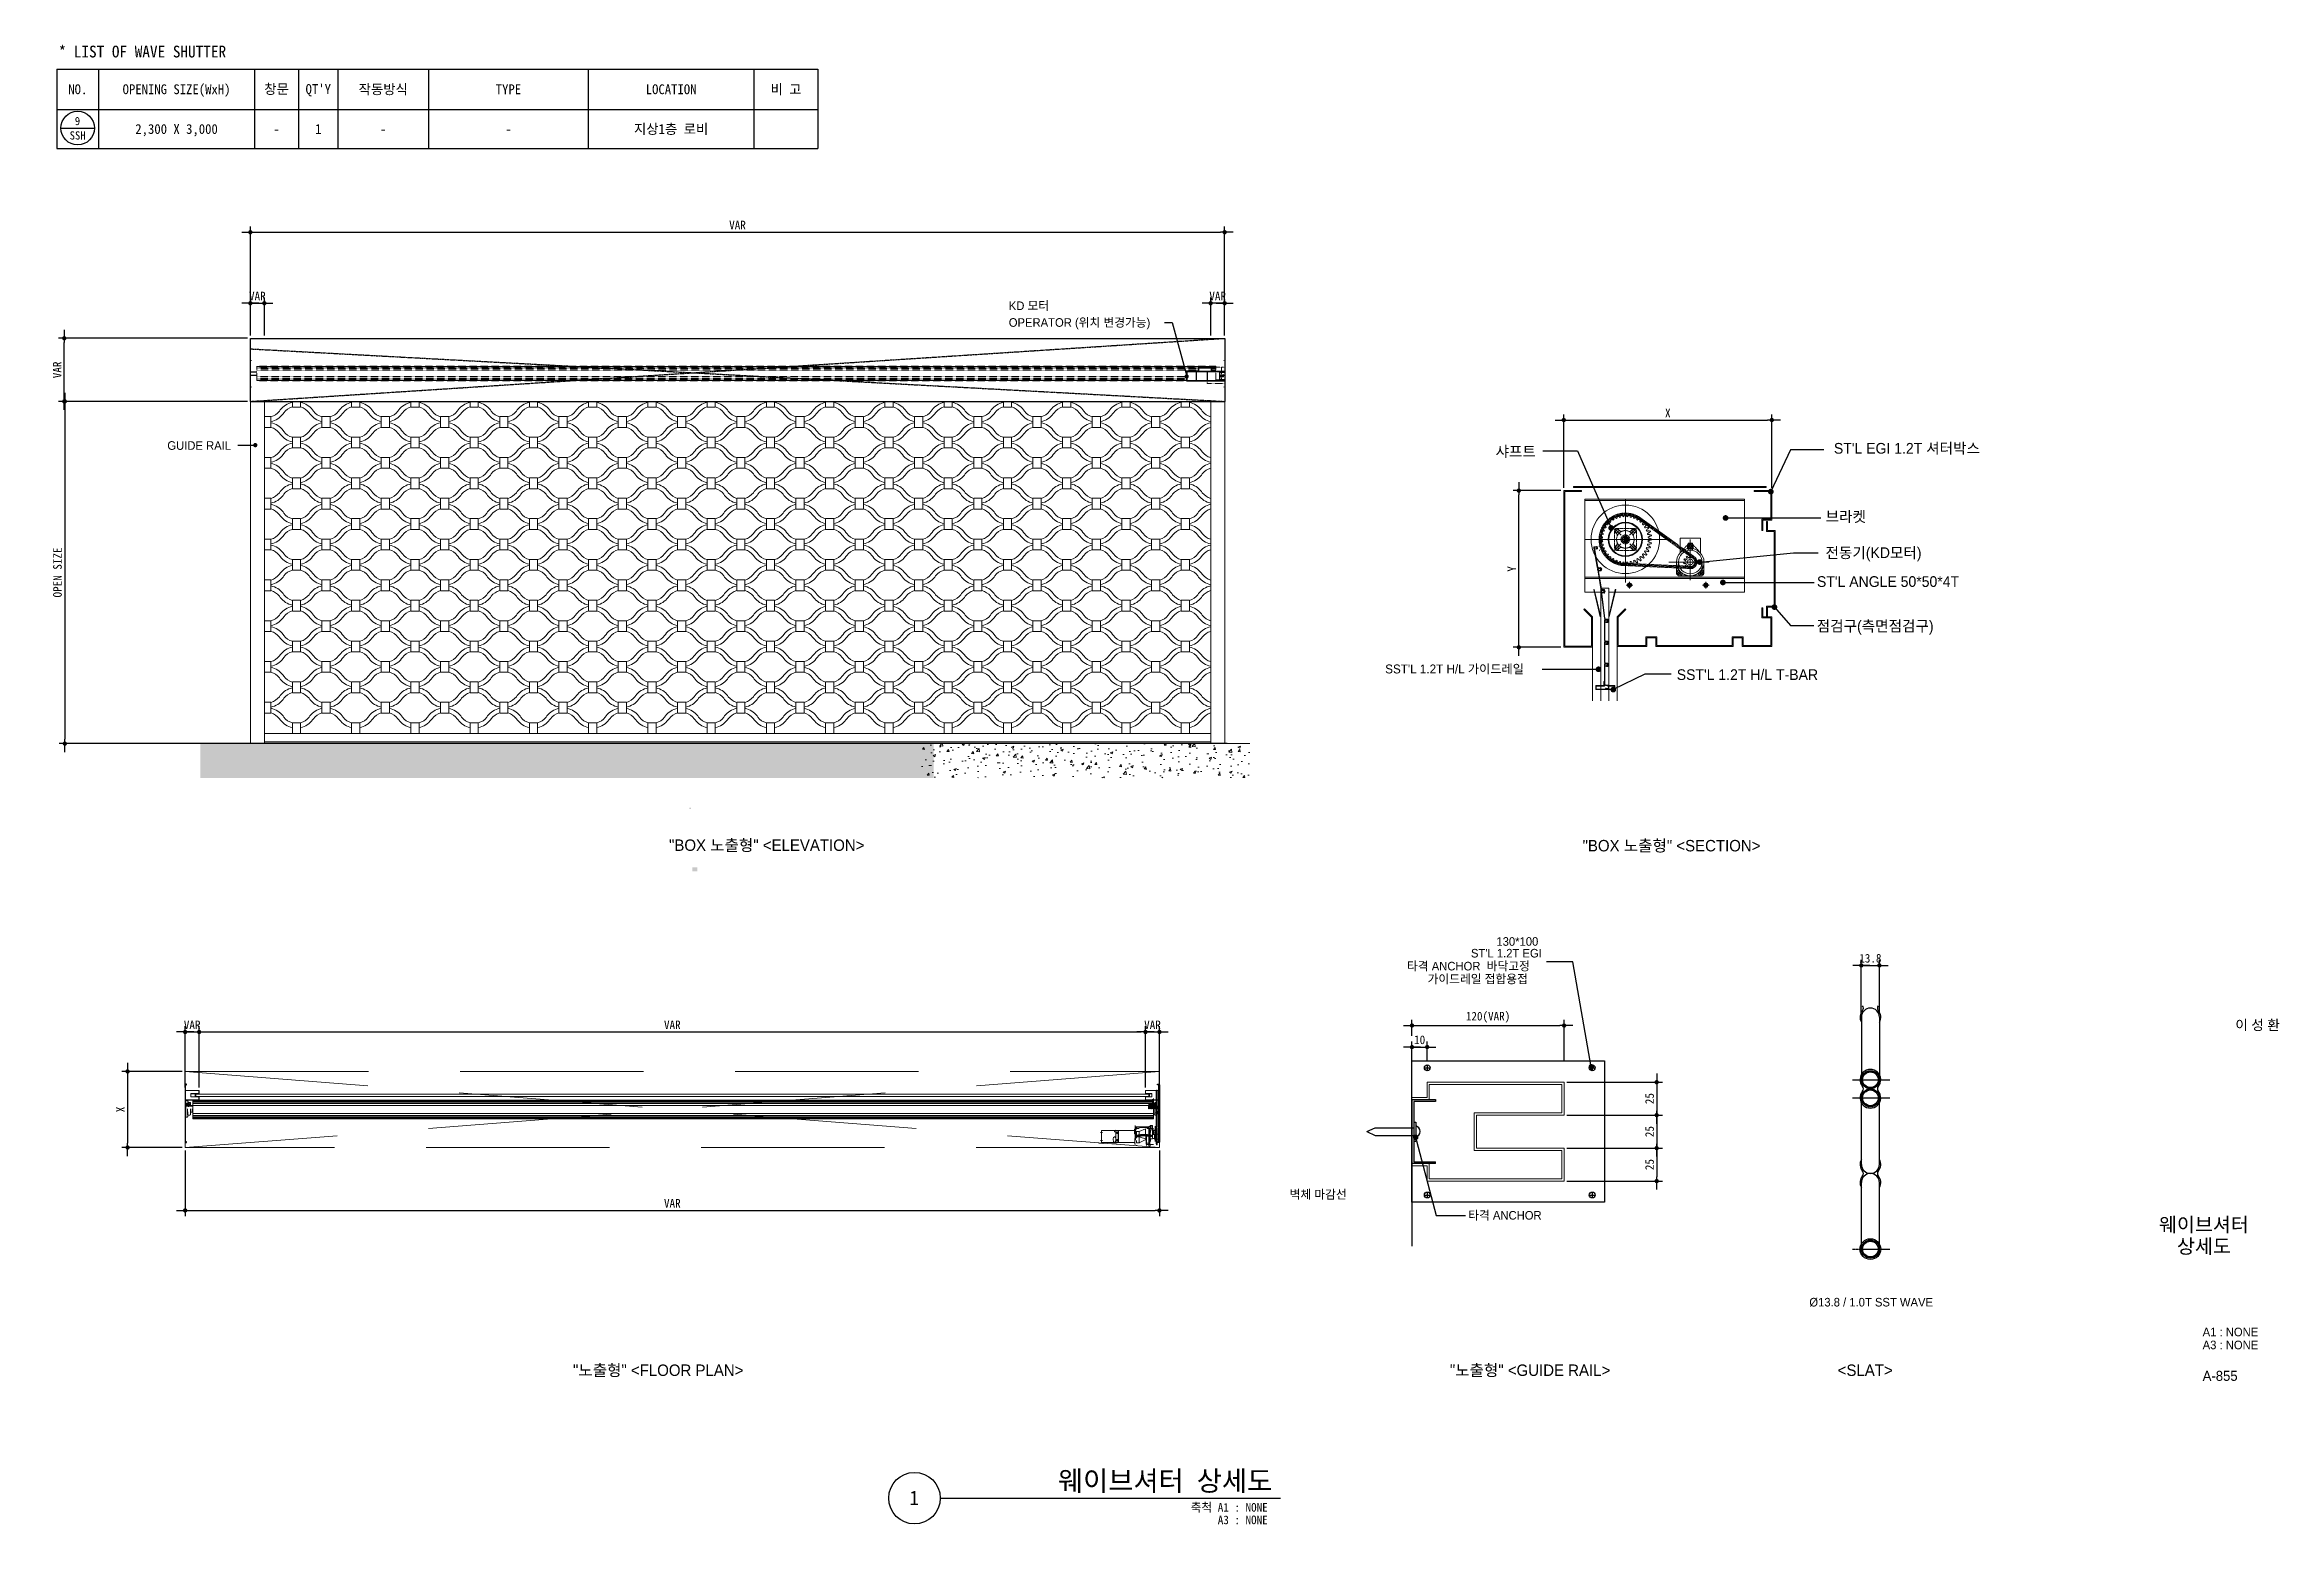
# Model space of a CAD drawing. Header units: millimetres. Extents: x -6941 to 136681, y 2065 to 58366.
# Drawn here: x 117177 to 136681, y 2764 to 15684 of the extents above; entities that cross this region are included whole.
import ezdxf
from ezdxf.enums import TextEntityAlignment as Align

# ---------------------------------------------------------------- set-up
doc = ezdxf.new("R2010")
doc.units = ezdxf.units.MM
doc.header["$LTSCALE"] = 4
doc.header["$MEASUREMENT"] = 0
for name, pattern in [('CENTER', [2, 1.25, -0.25, 0.25, -0.25]), ('CENTER2', [1.125, 0.75, -0.125, 0.125, -0.125]), ('DASH_11', [0.1, 0.05, -0.05]), ('DASH_30', [0.1, 0.05, -0.05]), ('DASHED', [3, 2, -1]), ('HIDDEN', [0.375, 0.25, -0.125]), ('HIDDENX2', [0.75, 0.5, -0.25]), ('PHANTOM', [2.5, 1.25, -0.25, 0.25, -0.25, 0.25, -0.25]), ('PHANTOM2', [1.25, 0.625, -0.125, 0.125, -0.125, 0.125, -0.125])]:
    doc.linetypes.add(name, pattern=pattern)
doc.layers.get('0').update_dxf_attribs({"linetype": 'CONTINUOUS'})
doc.layers.get('DEFPOINTS').update_dxf_attribs({"linetype": 'CONTINUOUS'})
for name, color, linetype in [('4ELE', 4, 'CONTINUOUS'), ('A-BORD-TEXT', 3, 'CONTINUOUS'), ('A-DIMS', 7, 'CONTINUOUS'), ('A-MKXS-LEAD', 7, 'CONTINUOUS'), ('A-XXXX-TXT2', 3, 'CONTINUOUS'), ('BEAM', 7, 'CONTINUOUS'), ('BL-L1', 6, 'CONTINUOUS'), ('CENTER', 1, 'CENTER'), ('CENTER2', 1, 'CENTER2'), ('DIM', 7, 'CONTINUOUS'), ('ELEV', 3, 'CONTINUOUS'), ('G', 3, 'CONTINUOUS'), ('ITXT', 7, 'CONTINUOUS'), ('L2-1', 3, 'PHANTOM2'), ('R', 1, 'CONTINUOUS'), ('SYM', 4, 'CONTINUOUS'), ('WALL', 2, 'CONTINUOUS'), ('WIND', 4, 'CONTINUOUS'), ('도면층1', 4, 'CONTINUOUS'), ('실명박스', 7, 'CONTINUOUS'), ('철물', 4, 'CONTINUOUS')]:
    doc.layers.add(name, color=color, linetype=linetype)
for name, color, linetype, lineweight in [('A-XXXX-SYMB', 7, 'CONTINUOUS', 25), ('A-XXXX-TXT1', 3, 'CONTINUOUS', 25), ('DJ', 7, 'CONTINUOUS', 5), ('y', 2, 'CONTINUOUS', 9), ('은선', 6, 'HIDDEN', 13)]:
    doc.layers.add(name, color=color, linetype=linetype, lineweight=lineweight)
doc.styles.add('HY울릉도L', font='')
doc.styles.add('돋움', font='')
doc.styles.add('돋움체', font='')
doc.styles.add('맑은고딕', font='malgun.ttf')
doc.styles.get('HY울릉도L').set_extended_font_data('DotumChe')
doc.styles.get('돋움').set_extended_font_data('Dotum')
doc.styles.get('돋움체').set_extended_font_data('DotumChe')
doc.dimstyles.new('CDIM', dxfattribs={"dimtxt": 3, "dimasz": 1.5, "dimexe": 2, "dimexo": 1, "dimgap": 1, "dimtad": 1, "dimdec": 0, "dimrnd": 0.5, "dimzin": 0, "dimdsep": 32, "dimlunit": 6, "dimtxsty": 'HY울릉도L', "dimblk1": '_CIDOT', "dimblk2": '_CIDOT', "dimsah": 1, "dimcen": 5.5, "dimclrd": 2, "dimclre": 2, "dimclrt": 7, "dimadec": 0, "dimazin": 0, "dimtfac": 1, "dimtdec": 0, "dimtix": 1, "dimtmove": 2, "dimatfit": 1, "dimldrblk": '_CIDOT', "dimfxl": 1, "dimtolj": 1, "dimtzin": 0, "dimlwd": -1, "dimarcsym": 0})

msp = doc.modelspace()

# ---------------------------------------------------------------- texts
at = {"layer": 'A-BORD-TEXT', "style": '맑은고딕'}
msp.add_text('이 성 환', height=87.5, dxfattribs=at).set_placement((136685.84, 7079.5), align=Align.RIGHT)
for s, p in [('웨이브셔터', (136023.08, 5379.4)), ('상세도', (136023.08, 5191.9))]:
    msp.add_text(s, height=125, dxfattribs=at).set_placement(p, align=Align.MIDDLE_CENTER)
at = {"layer": 'A-BORD-TEXT', "style": '돋움'}
for s, height, p in [('A1 : NONE', 75, (136012.34, 4405.66)), ('A3 : NONE', 75, (136012.34, 4292.29)), ('A-855', 87.5, (136012.33, 4016.38))]:
    msp.add_text(s, height=height, dxfattribs=at).set_placement(p)
at = {"layer": 'A-XXXX-TXT1', "style": '돋움체'}
for s, height, p in [('* LIST OF WAVE SHUTTER', 102.8571, (117298.03, 15572.37)), ('9', 72, (117440.08, 14981.43)), ('SSH', 72, (117394.55, 14855.5))]:
    msp.add_text(s, height=height, dxfattribs=at).set_placement(p)
for s, height, p in [('NO.', 85.714, (117465.82, 15294.55)), ('OPENING SIZE(WxH)', 85.7143, (118327.81, 15294.55)), ('창문', 85.714, (119200.51, 15296.54)), ("QT'Y", 85.714, (119564.79, 15296.54)), ('작동방식', 85.714, (120131.91, 15294.55)), ('TYPE', 85.714, (121224.41, 15294.55)), ('LOCATION', 85.714, (122644.57, 15294.55)), ('비 고', 85.714, (123647.22, 15294.55)), ('2,300 X 3,000', 85.7143, (118327.81, 14947.72)), ('-', 85.71, (119200.51, 14947.72)), ('1', 85.71, (119564.79, 14947.72)), ('-', 85.71, (120131.91, 14947.72)), ('-', 85.71, (121224.41, 14947.72)), ('지상1층 로비', 85.714, (122644.57, 14947.72))]:
    msp.add_text(s, height=height, dxfattribs=at).set_placement(p, align=Align.MIDDLE_CENTER)
msp.add_text('웨이브셔터 상세도', height=175, dxfattribs=at).set_placement((127891.06, 3003.57), align=Align.BOTTOM_RIGHT)
msp.add_text('1', height=125, dxfattribs=at).set_placement((124765.51, 2994.92), align=Align.MIDDLE)
for s, p in [('축척 A1 : NONE', (127852.12, 2949.18)), ('A3 : NONE', (127852.12, 2839.73))]:
    msp.add_text(s, height=75, dxfattribs=at).set_placement(p, align=Align.TOP_RIGHT)
at = {"layer": 'A-XXXX-TXT2', "style": '돋움'}
for s, p in [('OPERATOR (위치 변경가능)', (125591.95, 13220.47)), ('KD 모터', (125591.95, 13366.7)), ('GUIDE RAIL', (118247.31, 12146.21)), ('130*100 ', (129848.02, 7815.45, 0)), ('타격 ANCHOR  바닥고정 ', (129068.02, 7600.1, 0)), ("ST'L 1.2T EGI ", (129625.76, 7713.13, 0)), (' 가이드레일 접합용접', (129220.77, 7487.32, 0)), ('벽체 마감선', (128043.32, 5606.5)), ('타격 ANCHOR', (129601.99, 5424.3))]:
    msp.add_text(s, height=75, dxfattribs=at).set_placement(p)
for s, height, p in [('"BOX 노출형" <ELEVATION>', 100, (123479.3, 8693.99)), ('"BOX 노출형" <SECTION>', 100, (131376.58, 8689.53)), ('Ø13.8 / 1.0T SST WAVE', 75, (133119.06, 4703.2)), ('"노출형" <FLOOR PLAN>', 100, (122531.86, 4109.15)), ('"노출형" <GUIDE RAIL>', 100, (130141.86, 4109.15)), ('<SLAT>', 100, (133066.86, 4109.15))]:
    msp.add_text(s, height=height, dxfattribs=at).set_placement(p, align=Align.MIDDLE_CENTER)
at = {"layer": '실명박스', "color": 3, "ltscale": 0.15, "style": '돋움'}
for s, height, p in [(' 샤프트', 93.521, (129806.56, 12085.35, 0)), ("ST'L EGI 1.2T 셔터박스", 93.521, (132793.81, 12112.55, 0)), ('브라켓', 93.521, (132721.44, 11516.21, 0)), ('전동기(KD모터)', 93.521, (132720.23, 11200.93, 0)), ("ST'L ANGLE 50*50*4T", 93.521, (132646.05, 10949.07, 0)), ('점검구(측면점검구)', 93.521, (132643.62, 10560.75, 0)), ("SST'L 1.2T H/L 가이드레일", 77.9341, (128877.09, 10193.55)), ("SST'L 1.2T H/L T-BAR", 93.521, (131422.15, 10136.24, 0))]:
    msp.add_text(s, height=height, dxfattribs=at).set_placement(p)

# ---------------------------------------------------------------- blocks, each defined once
blk = doc.blocks.new('_CIDOT')
at = {"color": 0, "linetype": 'ByBlock'}
blk.add_line((2, 0), (-1, 0), dxfattribs=at)
at = {"color": 0, "linetype": 'ByBlock', "const_width": 0.5}
blk.add_lwpolyline([(-0.25, 0, 1), (0.25, 0, 1)], format="xyb", close=True, dxfattribs=at)
blk = doc.blocks.new('*D153')
at = {"layer": 'A-DIMS', "lineweight": -2, "transparency": 16777216}
for p, q in [((118378, 6718), (117850, 6718)), ((118378, 6054), (117850, 6054))]:
    blk.add_line(p, q, dxfattribs=at)
at = {"layer": 'A-DIMS', "transparency": 16777216}
blk.add_line((117900, 6680), (117900, 6091), dxfattribs=at)
at = {"layer": 'DEFPOINTS', "color": 0, "transparency": 16777216}
for p in [(118403, 6718), (117900, 6054), (118403, 6054)]:
    blk.add_point(p, dxfattribs=at)
at = {"layer": 'A-DIMS', "transparency": 16777216, "xscale": 37.5, "yscale": 37.5, "zscale": 37.5}
for p, rotation in [((117900, 6718), 90), ((117900, 6054), 270)]:
    blk.add_blockref('_CIDOT', p, dxfattribs=dict(at, rotation=rotation))
at = {"layer": 'A-DIMS', "color": 3, "transparency": 16777216, "insert": (117838, 6386), "char_height": 75, "attachment_point": 5, "rotation": 90, "style": '돋움체'}
blk.add_mtext('\\A1;X', dxfattribs=at)
blk = doc.blocks.new('*D154')
at = {"layer": 'A-DIMS', "transparency": 16777216}
for p, q in [((126747, 7063), (126710, 7063)), ((126785, 7063), (126907, 7063)), ((126944, 7063), (126982, 7063))]:
    blk.add_line(p, q, dxfattribs=at)
at = {"layer": 'A-DIMS', "lineweight": -2, "transparency": 16777216}
for p, q in [((126785, 6577), (126785, 7113)), ((126907, 6577), (126907, 7113))]:
    blk.add_line(p, q, dxfattribs=at)
at = {"layer": 'DEFPOINTS', "color": 0, "transparency": 16777216}
for p in [(126907, 7063), (126785, 6552), (126907, 6552)]:
    blk.add_point(p, dxfattribs=at)
at = {"layer": 'A-DIMS', "transparency": 16777216, "xscale": 37.5, "yscale": 37.5, "zscale": 37.5}
blk.add_blockref('_CIDOT', (126785, 7063), dxfattribs=at)
at = {"layer": 'A-DIMS', "transparency": 16777216, "xscale": 37.5, "yscale": 37.5, "zscale": 37.5, "rotation": 180}
blk.add_blockref('_CIDOT', (126907, 7063), dxfattribs=at)
at = {"layer": 'A-DIMS', "color": 3, "transparency": 16777216, "insert": (126846, 7125), "char_height": 75, "attachment_point": 5, "style": '돋움체'}
blk.add_mtext('\\A1;VAR', dxfattribs=at)
blk = doc.blocks.new('*D155')
at = {"layer": 'A-DIMS', "transparency": 16777216}
for p, q in [((118365, 7063), (118328, 7063)), ((118403, 7063), (118525, 7063)), ((118562, 7063), (118600, 7063))]:
    blk.add_line(p, q, dxfattribs=at)
at = {"layer": 'A-DIMS', "lineweight": -2, "transparency": 16777216}
for p, q in [((118403, 6577), (118403, 7113)), ((118525, 6577), (118525, 7113))]:
    blk.add_line(p, q, dxfattribs=at)
at = {"layer": 'DEFPOINTS', "color": 0, "transparency": 16777216}
for p in [(118525, 7063), (118403, 6552), (118525, 6552)]:
    blk.add_point(p, dxfattribs=at)
at = {"layer": 'A-DIMS', "transparency": 16777216, "xscale": 37.5, "yscale": 37.5, "zscale": 37.5}
blk.add_blockref('_CIDOT', (118403, 7063), dxfattribs=at)
at = {"layer": 'A-DIMS', "transparency": 16777216, "xscale": 37.5, "yscale": 37.5, "zscale": 37.5, "rotation": 180}
blk.add_blockref('_CIDOT', (118525, 7063), dxfattribs=at)
at = {"layer": 'A-DIMS', "color": 3, "transparency": 16777216, "insert": (118464, 7125), "char_height": 75, "attachment_point": 5, "style": '돋움체'}
blk.add_mtext('\\A1;VAR', dxfattribs=at)
blk = doc.blocks.new('*D168')
at = {"layer": 'A-DIMS', "lineweight": -2, "transparency": 16777216}
for p, q in [((118525, 6577), (118525, 7113)), ((126785, 6577), (126785, 7113))]:
    blk.add_line(p, q, dxfattribs=at)
at = {"layer": 'A-DIMS', "transparency": 16777216}
blk.add_line((118562, 7063), (126747, 7063), dxfattribs=at)
at = {"layer": 'DEFPOINTS', "color": 0, "transparency": 16777216}
for p in [(126785, 7063), (118525, 6552), (126785, 6552)]:
    blk.add_point(p, dxfattribs=at)
at = {"layer": 'A-DIMS', "transparency": 16777216, "xscale": 37.5, "yscale": 37.5, "zscale": 37.5, "rotation": 180}
blk.add_blockref('_CIDOT', (118525, 7063), dxfattribs=at)
at = {"layer": 'A-DIMS', "transparency": 16777216, "xscale": 37.5, "yscale": 37.5, "zscale": 37.5}
blk.add_blockref('_CIDOT', (126785, 7063), dxfattribs=at)
at = {"layer": 'A-DIMS', "color": 3, "transparency": 16777216, "insert": (122655, 7125), "char_height": 75, "attachment_point": 5, "style": '돋움체'}
blk.add_mtext('\\A1;VAR', dxfattribs=at)
blk = doc.blocks.new('*D156')
at = {"layer": 'A-DIMS', "lineweight": -2, "transparency": 16777216}
for p, q in [((118403, 6029), (118403, 5454)), ((126907, 6029), (126907, 5454))]:
    blk.add_line(p, q, dxfattribs=at)
at = {"layer": 'A-DIMS', "transparency": 16777216}
blk.add_line((118440, 5504), (126869, 5504), dxfattribs=at)
at = {"layer": 'DEFPOINTS', "color": 0, "transparency": 16777216}
for p in [(118403, 6054), (126907, 6054), (126907, 5504)]:
    blk.add_point(p, dxfattribs=at)
at = {"layer": 'A-DIMS', "transparency": 16777216, "xscale": 37.5, "yscale": 37.5, "zscale": 37.5, "rotation": 180}
blk.add_blockref('_CIDOT', (118403, 5504), dxfattribs=at)
at = {"layer": 'A-DIMS', "transparency": 16777216, "xscale": 37.5, "yscale": 37.5, "zscale": 37.5}
blk.add_blockref('_CIDOT', (126907, 5504), dxfattribs=at)
at = {"layer": 'A-DIMS', "color": 3, "transparency": 16777216, "insert": (122655, 5567), "char_height": 75, "attachment_point": 5, "style": '돋움체'}
blk.add_mtext('\\A1;VAR', dxfattribs=at)
blk = doc.blocks.new('*D157')
at = {"layer": 'A-DIMS', "lineweight": -2, "transparency": 16777216}
for p, q in [((118947, 13120), (117298, 13120)), ((118947, 12569), (117298, 12569))]:
    blk.add_line(p, q, dxfattribs=at)
at = {"layer": 'A-DIMS', "transparency": 16777216}
blk.add_line((117348, 12606), (117348, 13082), dxfattribs=at)
at = {"layer": 'DEFPOINTS', "color": 0, "transparency": 16777216}
for p in [(117348, 13120), (118972, 13120), (118972, 12569)]:
    blk.add_point(p, dxfattribs=at)
at = {"layer": 'A-DIMS', "transparency": 16777216, "xscale": 37.5, "yscale": 37.5, "zscale": 37.5}
for p, rotation in [((117348, 13120), 90), ((117348, 12569), 270)]:
    blk.add_blockref('_CIDOT', p, dxfattribs=dict(at, rotation=rotation))
at = {"layer": 'A-DIMS', "color": 3, "transparency": 16777216, "insert": (117286, 12844), "char_height": 75, "attachment_point": 5, "rotation": 90, "style": '돋움체'}
blk.add_mtext('\\A1;VAR', dxfattribs=at)
blk = doc.blocks.new('*D158')
at = {"layer": 'A-DIMS', "lineweight": -2, "transparency": 16777216}
for p, q in [((118947, 12569), (117303, 12569)), ((118947, 9581), (117303, 9581))]:
    blk.add_line(p, q, dxfattribs=at)
at = {"layer": 'A-DIMS', "transparency": 16777216}
blk.add_line((117353, 12531), (117353, 9619), dxfattribs=at)
at = {"layer": 'DEFPOINTS', "color": 0, "transparency": 16777216}
for p in [(118972, 12569), (117353, 9581), (118972, 9581)]:
    blk.add_point(p, dxfattribs=at)
at = {"layer": 'A-DIMS', "transparency": 16777216, "xscale": 37.5, "yscale": 37.5, "zscale": 37.5}
for p, rotation in [((117353, 12569), 90), ((117353, 9581), 270)]:
    blk.add_blockref('_CIDOT', p, dxfattribs=dict(at, rotation=rotation))
at = {"layer": 'A-DIMS', "color": 3, "transparency": 16777216, "insert": (117289, 11075), "char_height": 75, "attachment_point": 5, "rotation": 90, "style": '돋움체'}
blk.add_mtext('\\A1;OPEN SIZE', dxfattribs=at)
blk = doc.blocks.new('*D159')
at = {"layer": 'A-DIMS', "lineweight": -2, "transparency": 16777216}
for p, q in [((118972, 13145), (118972, 13476)), ((119094, 13145), (119094, 13476))]:
    blk.add_line(p, q, dxfattribs=at)
at = {"layer": 'A-DIMS', "transparency": 16777216}
for p, q in [((118935, 13426), (118897, 13426)), ((118972, 13426), (119094, 13426)), ((119132, 13426), (119169, 13426))]:
    blk.add_line(p, q, dxfattribs=at)
at = {"layer": 'DEFPOINTS', "color": 0, "transparency": 16777216}
for p in [(119094, 13426), (118972, 13120), (119094, 13120)]:
    blk.add_point(p, dxfattribs=at)
at = {"layer": 'A-DIMS', "transparency": 16777216, "xscale": 37.5, "yscale": 37.5, "zscale": 37.5}
blk.add_blockref('_CIDOT', (118972, 13426), dxfattribs=at)
at = {"layer": 'A-DIMS', "transparency": 16777216, "xscale": 37.5, "yscale": 37.5, "zscale": 37.5, "rotation": 180}
blk.add_blockref('_CIDOT', (119094, 13426), dxfattribs=at)
at = {"layer": 'A-DIMS', "color": 3, "transparency": 16777216, "insert": (119033, 13489), "char_height": 75, "attachment_point": 5, "style": '돋움체'}
blk.add_mtext('\\A1;VAR', dxfattribs=at)
blk = doc.blocks.new('*D160')
at = {"layer": 'A-DIMS', "lineweight": -2, "transparency": 16777216}
for p, q in [((127354, 13145), (127354, 13476)), ((127476, 13145), (127476, 13476))]:
    blk.add_line(p, q, dxfattribs=at)
at = {"layer": 'A-DIMS', "transparency": 16777216}
for p, q in [((127317, 13426), (127279, 13426)), ((127476, 13426), (127354, 13426)), ((127514, 13426), (127551, 13426))]:
    blk.add_line(p, q, dxfattribs=at)
at = {"layer": 'DEFPOINTS', "color": 0, "transparency": 16777216}
for p in [(127354, 13426), (127354, 13120), (127476, 13120)]:
    blk.add_point(p, dxfattribs=at)
at = {"layer": 'A-DIMS', "transparency": 16777216, "xscale": 37.5, "yscale": 37.5, "zscale": 37.5}
blk.add_blockref('_CIDOT', (127354, 13426), dxfattribs=at)
at = {"layer": 'A-DIMS', "transparency": 16777216, "xscale": 37.5, "yscale": 37.5, "zscale": 37.5, "rotation": 180}
blk.add_blockref('_CIDOT', (127476, 13426), dxfattribs=at)
at = {"layer": 'A-DIMS', "color": 3, "transparency": 16777216, "insert": (127415, 13489), "char_height": 75, "attachment_point": 5, "style": '돋움체'}
blk.add_mtext('\\A1;VAR', dxfattribs=at)
blk = doc.blocks.new('*D161')
at = {"layer": 'A-DIMS', "lineweight": -2, "transparency": 16777216}
for p, q in [((118972, 13267), (118972, 14096)), ((127476, 13451), (127476, 14096))]:
    blk.add_line(p, q, dxfattribs=at)
at = {"layer": 'A-DIMS', "transparency": 16777216}
blk.add_line((119010, 14046), (127439, 14046), dxfattribs=at)
at = {"layer": 'DEFPOINTS', "color": 0, "transparency": 16777216}
for p in [(127476, 14046), (127476, 13426), (118972, 13242)]:
    blk.add_point(p, dxfattribs=at)
at = {"layer": 'A-DIMS', "transparency": 16777216, "xscale": 37.5, "yscale": 37.5, "zscale": 37.5, "rotation": 180}
blk.add_blockref('_CIDOT', (118972, 14046), dxfattribs=at)
at = {"layer": 'A-DIMS', "transparency": 16777216, "xscale": 37.5, "yscale": 37.5, "zscale": 37.5}
blk.add_blockref('_CIDOT', (127476, 14046), dxfattribs=at)
at = {"layer": 'A-DIMS', "color": 3, "transparency": 16777216, "insert": (123224, 14109), "char_height": 75, "attachment_point": 5, "style": '돋움체'}
blk.add_mtext('\\A1;VAR', dxfattribs=at)
blk = doc.blocks.new('*D162')
at = {"layer": 'A-DIMS', "transparency": 16777216}
for p, q in [((132996, 7644), (132958, 7644)), ((133033, 7644), (133191, 7644)), ((133229, 7644), (133266, 7644))]:
    blk.add_line(p, q, dxfattribs=at)
at = {"layer": 'A-DIMS', "lineweight": -2, "transparency": 16777216}
for p, q in [((133033, 7227), (133033, 7694)), ((133191, 7227), (133191, 7694))]:
    blk.add_line(p, q, dxfattribs=at)
at = {"layer": 'DEFPOINTS', "color": 0, "transparency": 16777216}
for p in [(133191, 7644), (133033, 7202), (133191, 7202)]:
    blk.add_point(p, dxfattribs=at)
at = {"layer": 'A-DIMS', "transparency": 16777216, "xscale": 37.5, "yscale": 37.5, "zscale": 37.5}
blk.add_blockref('_CIDOT', (133033, 7644), dxfattribs=at)
at = {"layer": 'A-DIMS', "transparency": 16777216, "xscale": 37.5, "yscale": 37.5, "zscale": 37.5, "rotation": 180}
blk.add_blockref('_CIDOT', (133191, 7644), dxfattribs=at)
at = {"layer": 'A-DIMS', "color": 3, "transparency": 16777216, "insert": (133112, 7706), "char_height": 75, "attachment_point": 5, "style": '돋움체'}
blk.add_mtext('\\A1;13.8', dxfattribs=at)
blk = doc.blocks.new('*D163')
at = {"layer": 'A-DIMS', "lineweight": -2, "transparency": 16777216}
for p, q in [((129111, 7029), (129111, 7169)), ((130439, 6806), (130439, 7169))]:
    blk.add_line(p, q, dxfattribs=at)
at = {"layer": 'A-DIMS', "transparency": 16777216}
blk.add_line((129149, 7119), (130401, 7119), dxfattribs=at)
at = {"layer": 'DEFPOINTS', "color": 0, "transparency": 16777216}
for p in [(130439, 7119), (129111, 7004), (130439, 6781)]:
    blk.add_point(p, dxfattribs=at)
at = {"layer": 'A-DIMS', "transparency": 16777216, "xscale": 37.5, "yscale": 37.5, "zscale": 37.5, "rotation": 180}
blk.add_blockref('_CIDOT', (129111, 7119), dxfattribs=at)
at = {"layer": 'A-DIMS', "transparency": 16777216, "xscale": 37.5, "yscale": 37.5, "zscale": 37.5}
blk.add_blockref('_CIDOT', (130439, 7119), dxfattribs=at)
at = {"layer": 'A-DIMS', "color": 3, "transparency": 16777216, "insert": (129775, 7191), "char_height": 75, "attachment_point": 5, "style": '돋움체'}
blk.add_mtext('\\A1;120(VAR)', dxfattribs=at)
blk = doc.blocks.new('*D164')
at = {"layer": 'A-DIMS', "transparency": 16777216}
for p, q in [((129074, 6931), (129036, 6931)), ((129111, 6931), (129244, 6931)), ((129281, 6931), (129319, 6931))]:
    blk.add_line(p, q, dxfattribs=at)
at = {"layer": 'A-DIMS', "lineweight": -2, "transparency": 16777216}
for p, q in [((129111, 6806), (129111, 6981)), ((129244, 6806), (129244, 6981))]:
    blk.add_line(p, q, dxfattribs=at)
at = {"layer": 'DEFPOINTS', "color": 0, "transparency": 16777216}
for p in [(129244, 6931), (129111, 6781), (129244, 6781)]:
    blk.add_point(p, dxfattribs=at)
at = {"layer": 'A-DIMS', "transparency": 16777216, "xscale": 37.5, "yscale": 37.5, "zscale": 37.5}
blk.add_blockref('_CIDOT', (129111, 6931), dxfattribs=at)
at = {"layer": 'A-DIMS', "transparency": 16777216, "xscale": 37.5, "yscale": 37.5, "zscale": 37.5, "rotation": 180}
blk.add_blockref('_CIDOT', (129244, 6931), dxfattribs=at)
at = {"layer": 'A-DIMS', "color": 3, "transparency": 16777216, "insert": (129178, 6994), "char_height": 75, "attachment_point": 5, "style": '돋움체'}
blk.add_mtext('\\A1;10', dxfattribs=at)
blk = doc.blocks.new('*D165')
at = {"layer": 'A-DIMS', "lineweight": -2, "transparency": 16777216}
for p, q in [((130464, 6624), (131297, 6624)), ((130464, 6337), (131297, 6337))]:
    blk.add_line(p, q, dxfattribs=at)
at = {"layer": 'A-DIMS', "transparency": 16777216}
blk.add_line((131247, 6587), (131247, 6374), dxfattribs=at)
at = {"layer": 'DEFPOINTS', "color": 0, "transparency": 16777216}
for p in [(130439, 6624), (130439, 6337), (131247, 6337)]:
    blk.add_point(p, dxfattribs=at)
at = {"layer": 'A-DIMS', "transparency": 16777216, "xscale": 37.5, "yscale": 37.5, "zscale": 37.5}
for p, rotation in [((131247, 6624), 90), ((131247, 6337), 270)]:
    blk.add_blockref('_CIDOT', p, dxfattribs=dict(at, rotation=rotation))
at = {"layer": 'A-DIMS', "color": 3, "transparency": 16777216, "insert": (131185, 6481), "char_height": 75, "attachment_point": 5, "rotation": 90, "style": '돋움체'}
blk.add_mtext('\\A1;25', dxfattribs=at)
blk = doc.blocks.new('*D166')
at = {"layer": 'A-DIMS', "lineweight": -2, "transparency": 16777216}
for p, q in [((130464, 6337), (131297, 6337)), ((130464, 6049), (131297, 6049))]:
    blk.add_line(p, q, dxfattribs=at)
at = {"layer": 'A-DIMS', "transparency": 16777216}
blk.add_line((131247, 6299), (131247, 6087), dxfattribs=at)
at = {"layer": 'DEFPOINTS', "color": 0, "transparency": 16777216}
for p in [(130439, 6337), (130439, 6049), (131247, 6049)]:
    blk.add_point(p, dxfattribs=at)
at = {"layer": 'A-DIMS', "transparency": 16777216, "xscale": 37.5, "yscale": 37.5, "zscale": 37.5}
for p, rotation in [((131247, 6337), 90), ((131247, 6049), 270)]:
    blk.add_blockref('_CIDOT', p, dxfattribs=dict(at, rotation=rotation))
at = {"layer": 'A-DIMS', "color": 3, "transparency": 16777216, "insert": (131185, 6193), "char_height": 75, "attachment_point": 5, "rotation": 90, "style": '돋움체'}
blk.add_mtext('\\A1;25', dxfattribs=at)
blk = doc.blocks.new('*D167')
at = {"layer": 'A-DIMS', "lineweight": -2, "transparency": 16777216}
for p, q in [((130464, 6049), (131297, 6049)), ((130464, 5761), (131297, 5761))]:
    blk.add_line(p, q, dxfattribs=at)
at = {"layer": 'A-DIMS', "transparency": 16777216}
blk.add_line((131247, 6012), (131247, 5799), dxfattribs=at)
at = {"layer": 'DEFPOINTS', "color": 0, "transparency": 16777216}
for p in [(130439, 6049), (130439, 5761), (131247, 5761)]:
    blk.add_point(p, dxfattribs=at)
at = {"layer": 'A-DIMS', "transparency": 16777216, "xscale": 37.5, "yscale": 37.5, "zscale": 37.5}
for p, rotation in [((131247, 6049), 90), ((131247, 5761), 270)]:
    blk.add_blockref('_CIDOT', p, dxfattribs=dict(at, rotation=rotation))
at = {"layer": 'A-DIMS', "color": 3, "transparency": 16777216, "insert": (131185, 5905), "char_height": 75, "attachment_point": 5, "rotation": 90, "style": '돋움체'}
blk.add_mtext('\\A1;25', dxfattribs=at)
blk = doc.blocks.new('*D169')
at = {"layer": 'A-DIMS', "lineweight": -2, "transparency": 16777216}
for p, q in [((130411, 11790), (129994, 11790)), ((130411, 10422), (129994, 10422))]:
    blk.add_line(p, q, dxfattribs=at)
at = {"layer": 'A-DIMS', "transparency": 16777216}
blk.add_line((130044, 10460), (130044, 11753), dxfattribs=at)
at = {"layer": 'DEFPOINTS', "color": 0, "transparency": 16777216}
for p in [(130044, 11790), (130436, 11790), (130436, 10422)]:
    blk.add_point(p, dxfattribs=at)
at = {"layer": 'A-DIMS', "transparency": 16777216, "xscale": 37.5, "yscale": 37.5, "zscale": 37.5}
for p, rotation in [((130044, 11790), 90), ((130044, 10422), 270)]:
    blk.add_blockref('_CIDOT', p, dxfattribs=dict(at, rotation=rotation))
at = {"layer": 'A-DIMS', "color": 3, "transparency": 16777216, "insert": (129982, 11106), "char_height": 75, "attachment_point": 5, "rotation": 90, "style": '돋움체'}
blk.add_mtext('\\A1;Y', dxfattribs=at)
blk = doc.blocks.new('*D170')
at = {"layer": 'A-DIMS', "lineweight": -2, "transparency": 16777216}
for p, q in [((130436, 11815), (130436, 12456)), ((132252, 11815), (132252, 12456))]:
    blk.add_line(p, q, dxfattribs=at)
at = {"layer": 'A-DIMS', "transparency": 16777216}
blk.add_line((130473, 12406), (132215, 12406), dxfattribs=at)
at = {"layer": 'DEFPOINTS', "color": 0, "transparency": 16777216}
for p in [(132252, 12406), (130436, 11790), (132252, 11790)]:
    blk.add_point(p, dxfattribs=at)
at = {"layer": 'A-DIMS', "transparency": 16777216, "xscale": 37.5, "yscale": 37.5, "zscale": 37.5, "rotation": 180}
blk.add_blockref('_CIDOT', (130436, 12406), dxfattribs=at)
at = {"layer": 'A-DIMS', "transparency": 16777216, "xscale": 37.5, "yscale": 37.5, "zscale": 37.5}
blk.add_blockref('_CIDOT', (132252, 12406), dxfattribs=at)
at = {"layer": 'A-DIMS', "color": 3, "transparency": 16777216, "insert": (131344, 12468), "char_height": 75, "attachment_point": 5, "style": '돋움체'}
blk.add_mtext('\\A1;X', dxfattribs=at)

# ---------------------------------------------------------------- dimensions: what is measured, and where the dimension line sits
at = {"layer": 'A-DIMS'}
for base, p1, p2, text, picture, middle in [((127476.21, 14046.08), (118972.45, 13241.78), (127476.21, 13426), 'VAR', '*D161', (123224.33, 14108.63)), ((119094.17, 13426), (118972.45, 13119.64), (119094.17, 13119.64), 'VAR', '*D159', (119033.31, 13488.55)), ((132252.17, 12405.68), (130435.72, 11790.08), (132252.17, 11789.98), 'X', '*D170', (131343.94, 12468.23)), ((133191.22, 7643.91), (133033.46, 7202.1), (133191.22, 7202.1), '13.8', '*D162', (133112.34, 7706.46)), ((130438.99, 7118.88), (129111.19, 7004.17), (130438.99, 6781.34), '120(VAR)', '*D163', (129775.09, 7191.06)), ((118524.52, 7062.51), (118402.81, 6551.61), (118524.52, 6551.62), 'VAR', '*D155', (118463.67, 7125.06)), ((126784.85, 7062.51), (118524.52, 6551.62), (126784.85, 6551.62), 'VAR', '*D168', (122654.69, 7125.06)), ((126906.56, 7062.51), (126784.85, 6551.61), (126906.56, 6551.62), 'VAR', '*D154', (126845.7, 7125.06)), ((129243.97, 6931.46), (129111.19, 6781.34), (129243.97, 6781.34), '10', '*D164', (129177.58, 6994.01)), ((126906.56, 5504.31), (118402.83, 6053.69), (126906.56, 6053.69), 'VAR', '*D156', (122654.7, 5566.86))]:
    dim = msp.add_linear_dim(base=base, p1=p1, p2=p2, text=text, dimstyle='CDIM', override={"dimscale": 25, "dimtxsty": '돋움체', "dimclrd": 256, "dimclre": 256, "dimclrt": 3}, dxfattribs=at)
    dim.commit()
    dim.dimension.update_dxf_attribs({"geometry": picture, "text_midpoint": middle})
for base, p1, p2, angle, text, picture, middle in [((127354.49, 13426), (127476.21, 13119.64), (127354.49, 13119.64), 180, 'VAR', '*D160', (127415.35, 13488.55)), ((117348.4, 13119.64), (118972.45, 12568.73), (118972.45, 13119.64), 90, 'VAR', '*D157', (117285.85, 12844.19)), ((117352.51, 9581.18), (118972.45, 12568.73), (118971.59, 9581.18), 90, 'OPEN SIZE', '*D158', (117288.71, 11074.96)), ((130044.2, 11790.08), (130435.72, 10422.11), (130435.72, 11790.08), 90, 'Y', '*D169', (129981.65, 11106.09)), ((117900.48, 6053.69), (118402.83, 6717.59), (118402.83, 6053.69), 90, 'X', '*D153', (117837.93, 6385.64)), ((131247.41, 6336.76), (130438.99, 6624.45), (130438.99, 6336.76), 90, '25', '*D165', (131184.86, 6480.6)), ((131247.41, 6049.07), (130438.99, 6336.76), (130438.99, 6049.07), 90, '25', '*D166', (131184.86, 6192.91)), ((131247.41, 5761.38), (130438.99, 6049.07), (130438.99, 5761.38), 90, '25', '*D167', (131184.86, 5905.22))]:
    dim = msp.add_linear_dim(base=base, p1=p1, p2=p2, angle=angle, text=text, dimstyle='CDIM', override={"dimscale": 25, "dimtxsty": '돋움체', "dimclrd": 256, "dimclre": 256, "dimclrt": 3}, dxfattribs=at)
    dim.commit()
    dim.dimension.update_dxf_attribs({"geometry": picture, "text_midpoint": middle})

# ---------------------------------------------------------------- hatches: boundary and pattern name
at = {"layer": 'DJ'}
h = msp.add_hatch(dxfattribs=at)
h.set_pattern_fill('AR-CONC', color=8, scale=30)
h.set_pattern_definition([(50, (15790.55, 43134.25), (215.17805, -18.82564), [22.5, -247.5]), (355, (15790.55, 43134.25), (-41.6254, 225.65764), [18, -198]), (100.45144, (15808.48, 43132.68), (173.55265, 206.832), [19.12206, -210.34263]), (46.1842, (15790.55, 43194.25), (320.1724, -49.6558), [33.75, -371.25]), (96.63564, (15817.23, 43190.1), (280.3986, 292.2356), [28.6831, -315.5141]), (351.18416, (15790.55, 43194.25), (280.3986, 292.2356), [27, -297]), (21, (15820.55, 43179.25), (179.07212, -120.78567), [22.5, -247.5]), (326, (15820.55, 43179.25), (72.9946, 217.545), [18, -198]), (71.45144, (15835.47, 43169.19), (252.0667, 96.75935), [19.12206, -210.34263]), (37.5, (15790.55, 43134.25), (3.647957, 99.868156), [0, -195.6, 0, -201, 0, -198.75]), (7.5, (15790.55, 43134.25), (78.92086, 118.32351), [0, -114.6, 0, -191.1, 0, -75.75]), (327.5, (15723.65, 43134.25), (160.14673, -6.76646), [0, -75, 0, -234, 0, -310.5]), (317.5, (15693.65, 43134.25), (174.95585, 30.0315), [0, -97.5, 0, -155.4, 0, -220.5])])
h.paths.add_polyline_path([(124936.46, 9581.18), (118536.46, 9581.18), (118536.46, 9281.18), (124936.46, 9281.18)])
h.paths.add_polyline_path([(122829.08, 8464.97), (122874.08, 8464.97), (122874.08, 8499.97), (122829.08, 8499.97)])
h.paths.add_polyline_path([(122804.08, 9009.97), (122819.08, 9009.97), (122819.08, 9019.97), (122804.08, 9019.97)])
h = msp.add_hatch(dxfattribs=at)
h.set_pattern_fill('AR-CONC', color=8, scale=30)
h.set_pattern_definition([(50, (40904.26, 21536.33), (215.17805, -18.82564), [22.5, -247.5]), (355, (40904.26, 21536.33), (-41.6254, 225.65764), [18, -198]), (100.45144, (40922.2, 21534.77), (173.55265, 206.832), [19.12206, -210.34263]), (46.1842, (40904.26, 21596.33), (320.1724, -49.6558), [33.75, -371.25]), (96.63564, (40930.95, 21592.2), (280.3986, 292.2356), [28.6831, -315.5141]), (351.18416, (40904.26, 21596.33), (280.3986, 292.2356), [27, -297]), (21, (40934.26, 21581.33), (179.0721, -120.78567), [22.5, -247.5]), (326, (40934.26, 21581.33), (72.9946, 217.545), [18, -198]), (71.45144, (40949.19, 21571.27), (252.0667, 96.75935), [19.12206, -210.34263]), (37.5, (40904.264, 21536.335), (3.647957, 99.868156), [0, -195.6, 0, -201, 0, -198.75]), (7.5, (40904.26, 21536.33), (78.92086, 118.32351), [0, -114.6, 0, -191.1, 0, -75.75]), (327.5, (40837.364, 21536.335), (160.14673, -6.76646), [0, -75, 0, -234, 0, -310.5]), (317.5, (40807.36, 21536.33), (174.95585, 30.0315), [0, -97.5, 0, -155.4, 0, -220.5])])
h.paths.add_polyline_path([(127695.88, 9281.18), (127695.88, 9581.18), (124833.59, 9581.18), (124833.59, 9281.18)])

# ---------------------------------------------------------------- linework, layer by layer
for p, q in [((117283.67, 15469.95), (123926.53, 15469.95)), ((117283.67, 15469.95), (117283.67, 14776.29)), ((117647.96, 15469.95), (117647.96, 14776.29)), ((119007.65, 15469.95), (119007.65, 14776.29)), ((119007.65, 15469.95), (119007.65, 14776.29)), ((119393.37, 15469.95), (119393.37, 14776.29)), ((119736.22, 15469.95), (119736.22, 14776.29)), ((120527.6, 15469.95), (120527.6, 14776.29)), ((121921.23, 15469.95), (121921.23, 14776.29)), ((123367.91, 15469.95), (123367.91, 14776.29)), ((123925.06, 15469.95), (123925.06, 14776.29)), ((117283.67, 15119.15), (123926.53, 15119.15)), ((117317.6, 14955.46), (117611.24, 14955.46)), ((117283.67, 14776.29), (123926.53, 14776.29))]:
    msp.add_line(p, q)
at = {"linetype": 'Continuous'}
for p, q in [((126952.25, 13257.09), (127017.22, 13257.09)), ((127017.22, 13257.09), (127146.65, 12790.35)), ((118863.96, 12186.91), (119010.66, 12186.91)), ((130253.47, 12137.26), (130554.54, 12137.26)), ((130554.54, 12137.26), (130849.97, 11463.57)), ((132415.38, 12147.04), (132243.31, 11781.22)), ((132707.09, 12147.04), (132415.38, 12147.04)), ((131848.4, 11550.95), (132679.79, 11550.95)), ((131623.14, 11166.25), (132441.52, 11247.3)), ((132441.52, 11247.3), (132657.47, 11247.3)), ((131824.78, 10987.87), (132621.14, 10987.87)), ((132275.08, 10772.44), (132415.91, 10611.15)), ((132415.91, 10611.15), (132618.08, 10611.15)), ((130248.5, 10229.63), (130738.89, 10229.63)), ((131144.65, 10188.3), (130868.1, 10052.01)), ((131374.35, 10188.3), (131144.65, 10188.3)), ((130515.07, 7675.24), (130286.2, 7675.24)), ((130676.44, 6758.43), (130515.07, 7675.24)), ((129135.59, 6167.5), (129321.12, 5460.08)), ((129321.12, 5460.08), (129578.68, 5460.08))]:
    msp.add_line(p, q, dxfattribs=at)
for points, const_width in [([(127142.5, 12790.35, 1), (127150.8, 12790.35, 1)], 8.3), ([(119006.51, 12186.91, 1), (119014.81, 12186.91, 1)], 8.3), ([(132230.87, 11781.22, 1), (132255.76, 11781.22, 1)], 24.9), ([(131835.95, 11550.95, 1), (131860.85, 11550.95, 1)], 24.9), ([(130837.52, 11463.57, 1), (130862.41, 11463.57, 1)], 24.9), ([(131610.69, 11166.25, 1), (131635.59, 11166.25, 1)], 24.9), ([(131812.33, 10987.87, 1), (131837.23, 10987.87, 1)], 24.9), ([(132262.64, 10772.44, 1), (132287.53, 10772.44, 1)], 24.9), ([(130726.44, 10229.63, 1), (130751.34, 10229.63, 1)], 24.9), ([(130855.65, 10052.01, 1), (130880.54, 10052.01, 1)], 24.9), ([(130688.57, 6758.43, -1), (130664.3, 6758.43, -1)], 24.27), ([(129155.77, 6143.37, -1), (129131.5, 6143.37, -1)], 24.27)]:
    msp.add_lwpolyline(points, format="xyb", close=True, dxfattribs=dict(at, const_width=const_width))
msp.add_circle((117464.42, 14955.46), 146.82)
at = {"layer": '4ELE', "lineweight": 9}
for p, q in [((130699.16, 10926.23), (130702.47, 10927)), ((130754.71, 10686.38), (130699.16, 10926.23)), ((130758.02, 10687.15), (130702.47, 10927)), ((130758.02, 10687.15), (130758.02, 10937.22)), ((130830.31, 10937.22), (130758.02, 10937.22)), ((130830.31, 10687.15), (130830.31, 10937.22)), ((130830.31, 10687.15), (130885.87, 10927)), ((130833.63, 10686.38), (130889.18, 10926.23)), ((130889.18, 10926.23), (130885.87, 10927)), ((130686.1, 10687.15), (130686.1, 9955.35)), ((130758.02, 10687.15), (130758.02, 9955.35))]:
    msp.add_line(p, q, dxfattribs=at)
at = {"layer": '4ELE', "color": 4, "lineweight": 9}
for p, q in [((130830.31, 10687.15), (130830.31, 9955.35)), ((130902.24, 10687.15), (130902.24, 9955.35))]:
    msp.add_line(p, q, dxfattribs=at)
at = {"layer": 'A-MKXS-LEAD', "const_width": 18.75}
for points in [[(127134.66, 12787.13, 1), (127153.41, 12787.13, 1)], [(119005.44, 12186.91, 1), (119024.19, 12186.91, 1)]]:
    msp.add_lwpolyline(points, format="xyb", close=True, dxfattribs=at)
at = {"layer": 'A-MKXS-LEAD'}
msp.add_lwpolyline([(129111.19, 5323.15, 0, 25, 0), (129036.19, 5323.15, 0, 0, 0), (128377.84, 5323.15, 0, 0, 0), (128377.84, 5558.48, 0, 0, 0)], format="xyseb", dxfattribs=at)
at = {"layer": 'A-XXXX-SYMB'}
msp.add_line((124993.4, 2992.25), (127962.51, 2992.25), dxfattribs=at)
msp.add_circle((124768.4, 2992.25), 225, dxfattribs=at)
at = {"layer": 'BEAM', "color": 8, "linetype": 'Continuous', "lineweight": 5}
msp.add_line((126693.77, 6137.76), (126693.77, 6244.86), dxfattribs=at)
at = {"layer": 'BL-L1', "lineweight": 9}
for centre, radius in [((130973.49, 11364.24), 299.32), ((130973.49, 11364.24), 149.49), ((130973.49, 11364.24), 143.74), ((131540.24, 11166.25), 103.34)]:
    msp.add_circle(centre, radius, dxfattribs=at)
at = {"layer": 'CENTER', "linetype": 'CENTER2', "lineweight": 9}
for p, q in [((130973.49, 11715.7), (130973.49, 10988.89)), ((130973.49, 11364.24), (130619.9, 11364.24)), ((130985.66, 11364.24), (131366.05, 11364.24))]:
    msp.add_line(p, q, dxfattribs=at)
at = {"layer": 'CENTER', "lineweight": 9}
for p, q in [((131540.24, 11009.28), (131540.24, 11363.79)), ((131352.15, 11166.25), (131706.03, 11166.25))]:
    msp.add_line(p, q, dxfattribs=at)
at = {"layer": 'CENTER2', "lineweight": 9}
for p, q in [((130877.66, 11460.07), (130936.56, 11401.17)), ((130934.42, 11325.18), (130877.66, 11268.42)), ((131069.31, 11460.07), (131010.41, 11401.17)), ((131012.55, 11325.18), (131069.31, 11268.42)), ((131155.2, 11503.98), (131563.09, 11209.85)), ((131013.57, 11143.52), (131502.98, 11120.85)), ((131502.98, 11120.85), (131521.52, 11119.99)), ((131513.77, 11123.72), (131513.79, 11123.74)), ((131540.24, 11304.97), (131516.28, 11304.97)), ((131521.52, 11119.99), (131553.51, 11118.51)), ((131540.24, 11304.97), (131564.19, 11304.97)), ((131442.15, 11068.15), (131425.21, 11085.09)), ((131455.7, 11081.71), (131428.59, 11054.6)), ((131442.15, 11068.15), (131459.08, 11051.21)), ((131638.33, 11068.15), (131621.39, 11051.21)), ((131624.78, 11081.71), (131651.88, 11054.6)), ((131638.33, 11068.15), (131655.27, 11085.09))]:
    msp.add_line(p, q, dxfattribs=at)
for centre, radius, start, end in [((130973.49, 11364.24), 219.65, 52.371346, 272.738975), ((131540.24, 11166.25), 49.46, 280.584344, 63.198922)]:
    msp.add_arc(centre, radius, start, end, dxfattribs=at)
at = {"layer": 'DIM', "lineweight": 9}
for p, q in [((131452.46, 11247.42), (131452.46, 11373.81)), ((131452.46, 11373.81), (131628.01, 11373.81)), ((131628.01, 11247.42), (131628.01, 11373.81))]:
    msp.add_line(p, q, dxfattribs=at)
at = {"layer": 'DJ', "color": 2, "linetype": 'HIDDENX2'}
for p, q in [((127399.29, 12875.97), (119028.06, 12875.97)), ((119028.06, 12875.97), (119028.06, 12749.83)), ((127399.29, 12873.76), (119028.06, 12873.76)), ((127399.29, 12875.97), (127399.29, 12749.83)), ((127399.29, 12870.44), (119028.06, 12870.44)), ((127248.91, 12862.69), (119028.06, 12862.69)), ((127248.91, 12852.88), (119028.06, 12852.88)), ((127248.91, 12840.56), (119028.06, 12840.56)), ((127144.04, 12785.24), (119028.06, 12785.24)), ((127144.04, 12772.92), (119028.06, 12772.92)), ((127144.04, 12763.11), (119028.06, 12763.11)), ((127144.04, 12755.36), (119028.06, 12755.36)), ((127144.04, 12752.04), (119028.06, 12752.04)), ((127399.29, 12749.83), (119028.06, 12749.83)), ((127323.7, 12752.45), (127323.7, 12726)), ((127323.7, 12726), (127474.37, 12726)), ((127399.29, 12862.69), (127361.67, 12862.69)), ((127399.29, 12852.88), (127361.67, 12852.88)), ((127399.29, 12840.56), (127361.67, 12840.56)), ((127449.45, 12868.23), (127399.29, 12868.23)), ((127449.45, 12757.58), (127399.29, 12757.58)), ((127449.45, 12868.23), (127449.45, 12757.58)), ((127449.45, 12868.23), (127474.86, 12868.23)), ((127449.45, 12757.58), (127474.86, 12757.58))]:
    msp.add_line(p, q, dxfattribs=at)
at = {"layer": 'DJ', "color": 3}
for p, q in [((118972.45, 9581.18), (118972.45, 12568.73)), ((119094.17, 9581.18), (119094.17, 12568.73)), ((127354.49, 12568.73), (127354.49, 9581.18)), ((127476.21, 12568.73), (127476.21, 9581.18))]:
    msp.add_line(p, q, dxfattribs=at)
at = {"layer": 'DJ', "color": 6}
for p, q in [((130591.43, 11790.08), (130435.72, 11790.08)), ((130435.72, 11790.08), (130435.72, 10422.11)), ((130591.43, 11781.22), (130444.57, 11781.22)), ((130444.57, 11781.22), (130444.57, 10430.96)), ((130519.46, 11824.56), (132201.33, 11824.56)), ((130519.46, 11824.56), (130519.46, 11815.71)), ((130519.46, 11815.71), (132201.33, 11815.71)), ((130591.43, 11781.22), (130591.43, 11790.08)), ((130619.9, 11716.16), (132014.08, 11716.16)), ((130619.9, 11716.16), (130758.02, 11716.16)), ((130619.9, 10902.88), (130619.9, 11716.16)), ((130619.9, 11704.54), (132014.08, 11704.54)), ((130830.31, 11716.16), (132014.08, 11716.16)), ((130830.31, 11716.16), (132014.08, 11716.16)), ((132014.08, 11716.16), (132014.08, 10902.88)), ((132096.45, 11790.08), (132252.17, 11790.08)), ((132096.45, 11790.08), (132096.45, 11781.22)), ((132096.45, 11781.22), (132243.31, 11781.22)), ((132201.33, 11824.56), (132201.33, 11815.71)), ((132243.31, 11781.22), (132243.31, 11539.4)), ((132252.17, 11790.08), (132252.17, 11530.55)), ((132243.31, 11539.4), (132165.46, 11539.4)), ((132165.46, 11539.4), (132165.46, 11440.22)), ((132252.17, 11530.55), (132174.31, 11530.55)), ((132174.31, 11530.55), (132174.31, 11440.22)), ((132205.31, 11433.47), (132205.31, 11520.18)), ((132205.31, 11520.18), (132214.16, 11520.18)), ((132214.16, 11442.32), (132214.16, 11520.18)), ((132165.46, 11440.22), (132174.31, 11440.22)), ((132205.31, 11433.47), (132272.78, 11433.47)), ((132214.16, 11442.32), (132281.63, 11442.32)), ((132272.78, 10780.23), (132272.78, 11433.47)), ((132281.63, 10771.37), (132281.63, 11442.32)), ((130610.11, 10750.63), (130616.37, 10756.89)), ((130677.25, 10683.48), (130610.11, 10750.63)), ((130686.1, 10687.15), (130616.37, 10756.89)), ((130619.9, 10902.88), (130758.02, 10902.88)), ((130830.31, 10902.88), (132014.08, 10902.88)), ((130902.24, 10687.15), (130971.97, 10756.89)), ((130911.09, 10683.48), (130978.23, 10750.63)), ((130971.97, 10756.89), (130978.23, 10750.63)), ((132165.46, 10678.3), (132165.46, 10765.01)), ((132165.46, 10765.01), (132174.31, 10765.01)), ((132174.31, 10687.15), (132174.31, 10765.01)), ((132205.31, 10780.23), (132272.78, 10780.23)), ((132205.31, 10780.23), (132205.31, 10693.52)), ((132214.16, 10771.37), (132281.63, 10771.37)), ((132214.16, 10771.37), (132214.16, 10693.52)), ((130677.25, 10430.96), (130677.25, 10683.48)), ((130686.1, 10422.11), (130686.1, 10687.15)), ((130902.24, 10427.63), (130902.24, 10687.15)), ((130911.09, 10436.48), (130911.09, 10683.48)), ((132243.31, 10678.3), (132165.46, 10678.3)), ((132252.17, 10687.15), (132174.31, 10687.15)), ((132205.31, 10693.52), (132214.16, 10693.52)), ((132243.31, 10436.48), (132243.31, 10678.3)), ((132252.17, 10427.63), (132252.17, 10687.15)), ((130686.1, 10422.11), (130435.72, 10422.11)), ((130677.25, 10430.96), (130444.57, 10430.96)), ((131161.76, 10427.63), (130902.24, 10427.63)), ((131152.91, 10436.48), (130911.09, 10436.48)), ((131248.47, 10514.34), (131152.91, 10514.34)), ((131152.91, 10514.34), (131152.91, 10436.48)), ((131239.62, 10505.48), (131161.76, 10505.48)), ((131161.76, 10505.48), (131161.76, 10427.63)), ((131239.62, 10505.48), (131239.62, 10427.63)), ((131239.62, 10427.63), (131914.79, 10427.63)), ((131248.47, 10514.34), (131248.47, 10436.48)), ((131248.47, 10436.48), (131905.93, 10436.48)), ((132001.49, 10514.34), (131905.93, 10514.34)), ((131905.93, 10514.34), (131905.93, 10436.48)), ((131992.64, 10505.48), (131914.79, 10505.48)), ((131914.79, 10505.48), (131914.79, 10427.63)), ((131992.64, 10427.63), (131992.64, 10505.48)), ((132252.17, 10427.63), (131992.64, 10427.63)), ((132001.49, 10436.48), (132001.49, 10514.34)), ((132243.31, 10436.48), (132001.49, 10436.48)), ((129243.97, 6491.67), (129111.19, 6491.67)), ((129243.97, 6471.75), (129111.19, 6471.75)), ((130438.99, 6624.45), (129243.97, 6624.45)), ((129243.97, 6624.45), (129243.97, 6491.67)), ((130419.07, 6604.53), (129260.34, 6604.53)), ((129260.34, 6604.53), (129260.34, 6491.67)), ((129260.34, 6491.67), (129260.34, 6471.75)), ((130419.07, 6604.53), (130419.07, 6356.67)), ((130438.99, 6624.45), (130438.99, 6336.76)), ((130438.99, 6624.45), (130438.99, 6336.76)), ((129674, 6356.67), (129654.08, 6356.67)), ((129654.08, 6336.76), (129654.08, 6356.67)), ((129654.08, 6336.76), (129654.08, 6049.07)), ((130139.99, 6356.67), (129674, 6356.67)), ((130120.07, 6336.76), (129674, 6336.76)), ((129674, 6336.76), (129674, 6049.07)), ((130438.99, 6336.76), (130120.07, 6336.76)), ((130419.07, 6356.67), (130139.99, 6356.67)), ((129654.08, 6049.07), (129654.08, 6029.15)), ((130438.99, 6049.07), (129674, 6049.07)), ((130438.99, 6049.07), (130438.99, 5761.38)), ((130438.99, 6049.07), (130438.99, 5761.38)), ((129111.19, 5914.07), (129260.34, 5914.07)), ((129243.97, 5894.16), (129111.19, 5894.16)), ((129243.97, 5894.16), (129243.97, 5761.38)), ((129260.34, 5910.09), (129260.34, 5914.07)), ((129260.34, 5910.09), (129260.34, 5781.29)), ((129674, 6029.15), (129654.08, 6029.15)), ((130419.07, 6029.15), (129674, 6029.15)), ((130419.07, 6029.15), (130419.07, 5781.29)), ((130438.99, 5761.38), (129243.97, 5761.38)), ((130419.07, 5781.29), (129260.34, 5781.29))]:
    msp.add_line(p, q, dxfattribs=at)
at = {"layer": 'DJ', "color": 7}
for p, q in [((118536.46, 9581.18), (124936.46, 9581.18)), ((119094.17, 9668.81), (127354.49, 9668.81)), ((119094.17, 9595.55), (127354.49, 9595.55)), ((124833.59, 9581.18), (127695.88, 9581.18))]:
    msp.add_line(p, q, dxfattribs=at)
at = {"layer": 'DJ', "color": 6}
for points in [[(119151.63, 12434.13, 0.16706496), (119225.35, 12484.16), (119232.94, 12494.27, -0.18264554), (119338.38, 12561.26, -0.18264554)], [(119151.63, 12393.38, 0.18264554), (119257.07, 12460.37), (119264.66, 12470.48, -0.16706496), (119338.38, 12520.51)], [(119596.97, 12434.13, -0.16706496), (119523.24, 12484.16), (119515.66, 12494.27, 0.18264554), (119410.21, 12561.26, 0.18264554)], [(119596.97, 12393.38, -0.18264554), (119491.52, 12460.37), (119483.94, 12470.48, 0.16706496), (119410.21, 12520.51)], [(119668.8, 12434.13, 0.16706496), (119742.52, 12484.16), (119750.11, 12494.27, -0.18264554), (119855.55, 12561.26, -0.18264554)], [(119668.8, 12393.38, 0.18264554), (119774.24, 12460.37), (119781.83, 12470.48, -0.16706496), (119855.55, 12520.51)], [(120114.14, 12434.13, -0.16706496), (120040.41, 12484.16), (120032.83, 12494.27, 0.18264554), (119927.38, 12561.26, 0.18264554)], [(120114.14, 12393.38, -0.18264554), (120008.69, 12460.37), (120001.11, 12470.48, 0.16706496), (119927.38, 12520.51)], [(120185.97, 12434.13, 0.16706496), (120259.69, 12484.16), (120267.28, 12494.27, -0.18264554), (120372.72, 12561.26, -0.18264554)], [(120185.97, 12393.38, 0.18264554), (120291.41, 12460.37), (120299, 12470.48, -0.16706496), (120372.72, 12520.51)], [(120631.31, 12434.13, -0.16706496), (120557.58, 12484.16), (120550, 12494.27, 0.18264554), (120444.55, 12561.26, 0.18264554)], [(120631.31, 12393.38, -0.18264554), (120525.86, 12460.37), (120518.28, 12470.48, 0.16706496), (120444.55, 12520.51)], [(120703.13, 12434.13, 0.16706496), (120776.86, 12484.16), (120784.44, 12494.27, -0.18264554), (120889.89, 12561.26, -0.18264554)], [(120703.13, 12393.38, 0.18264554), (120808.58, 12460.37), (120816.16, 12470.48, -0.16706496), (120889.89, 12520.51)], [(121148.47, 12434.13, -0.16706496), (121074.75, 12484.16), (121067.16, 12494.27, 0.18264554), (120961.72, 12561.26, 0.18264554)], [(121148.47, 12393.38, -0.18264554), (121043.03, 12460.37), (121035.44, 12470.48, 0.16706496), (120961.72, 12520.51)], [(121220.3, 12434.13, 0.16706496), (121294.03, 12484.16), (121301.61, 12494.27, -0.18264554), (121407.06, 12561.26, -0.18264554)], [(121220.3, 12393.38, 0.18264554), (121325.75, 12460.37), (121333.33, 12470.48, -0.16706496), (121407.06, 12520.51)], [(121665.64, 12434.13, -0.16706496), (121591.92, 12484.16), (121584.33, 12494.27, 0.18264554), (121478.89, 12561.26, 0.18264554)], [(121665.64, 12393.38, -0.18264554), (121560.2, 12460.37), (121552.61, 12470.48, 0.16706496), (121478.89, 12520.51)], [(121737.47, 12434.13, 0.16706496), (121811.2, 12484.16), (121818.78, 12494.27, -0.18264554), (121924.23, 12561.26, -0.18264554)], [(121737.47, 12393.38, 0.18264554), (121842.92, 12460.37), (121850.5, 12470.48, -0.16706496), (121924.23, 12520.51)], [(122182.81, 12434.13, -0.16706496), (122109.08, 12484.16), (122101.5, 12494.27, 0.18264554), (121996.05, 12561.26, 0.18264554)], [(122182.81, 12393.38, -0.18264554), (122077.37, 12460.37), (122069.78, 12470.48, 0.16706496), (121996.05, 12520.51)], [(122254.64, 12434.13, 0.16706496), (122328.36, 12484.16), (122335.95, 12494.27, -0.18264554), (122441.39, 12561.26, -0.18264554)], [(122254.64, 12393.38, 0.18264554), (122360.08, 12460.37), (122367.67, 12470.48, -0.16706496), (122441.39, 12520.51)], [(122699.98, 12434.13, -0.16706496), (122626.25, 12484.16), (122618.67, 12494.27, 0.18264554), (122513.22, 12561.26, 0.18264554)], [(122699.98, 12393.38, -0.18264554), (122594.53, 12460.37), (122586.95, 12470.48, 0.16706496), (122513.22, 12520.51)], [(122771.81, 12434.13, 0.16706496), (122845.53, 12484.16), (122853.12, 12494.27, -0.18264554), (122958.56, 12561.26, -0.18264554)], [(122771.81, 12393.38, 0.18264554), (122877.25, 12460.37), (122884.84, 12470.48, -0.16706496), (122958.56, 12520.51)], [(123217.15, 12434.13, -0.16706496), (123143.42, 12484.16), (123135.84, 12494.27, 0.18264554), (123030.39, 12561.26, 0.18264554)], [(123217.15, 12393.38, -0.18264554), (123111.7, 12460.37), (123104.12, 12470.48, 0.16706496), (123030.39, 12520.51)], [(123288.98, 12434.13, 0.16706496), (123362.7, 12484.16), (123370.29, 12494.27, -0.18264554), (123475.73, 12561.26, -0.18264554)], [(123288.98, 12393.38, 0.18264554), (123394.42, 12460.37), (123402.01, 12470.48, -0.16706496), (123475.73, 12520.51)], [(123734.31, 12434.13, -0.16706496), (123660.59, 12484.16), (123653, 12494.27, 0.18264554), (123547.56, 12561.26, 0.18264554)], [(123734.31, 12393.38, -0.18264554), (123628.87, 12460.37), (123621.28, 12470.48, 0.16706496), (123547.56, 12520.51)], [(123806.14, 12434.13, 0.16706496), (123879.87, 12484.16), (123887.45, 12494.27, -0.18264554), (123992.9, 12561.26, -0.18264554)], [(123806.14, 12393.38, 0.18264554), (123911.59, 12460.37), (123919.17, 12470.48, -0.16706496), (123992.9, 12520.51)], [(124251.48, 12434.13, -0.16706496), (124177.76, 12484.16), (124170.17, 12494.27, 0.18264554), (124064.73, 12561.26, 0.18264554)], [(124251.48, 12393.38, -0.18264554), (124146.04, 12460.37), (124138.45, 12470.48, 0.16706496), (124064.73, 12520.51)], [(124323.31, 12434.13, 0.16706496), (124397.04, 12484.16), (124404.62, 12494.27, -0.18264554), (124510.07, 12561.26, -0.18264554)], [(124323.31, 12393.38, 0.18264554), (124428.76, 12460.37), (124436.34, 12470.48, -0.16706496), (124510.07, 12520.51)], [(124768.65, 12434.13, -0.16706496), (124694.93, 12484.16), (124687.34, 12494.27, 0.18264554), (124581.9, 12561.26, 0.18264554)], [(124768.65, 12393.38, -0.18264554), (124663.21, 12460.37), (124655.62, 12470.48, 0.16706496), (124581.9, 12520.51)], [(124840.48, 12434.13, 0.16706496), (124914.21, 12484.16), (124921.79, 12494.27, -0.18264554), (125027.24, 12561.26, -0.18264554)], [(124840.48, 12393.38, 0.18264554), (124945.92, 12460.37), (124953.51, 12470.48, -0.16706496), (125027.24, 12520.51)], [(125285.82, 12434.13, -0.16706496), (125212.09, 12484.16), (125204.51, 12494.27, 0.18264554), (125099.06, 12561.26, 0.18264554)], [(125285.82, 12393.38, -0.18264554), (125180.37, 12460.37), (125172.79, 12470.48, 0.16706496), (125099.06, 12520.51)], [(125357.65, 12434.13, 0.16706496), (125431.37, 12484.16), (125438.96, 12494.27, -0.18264554), (125544.4, 12561.26, -0.18264554)], [(125357.65, 12393.38, 0.18264554), (125463.09, 12460.37), (125470.68, 12470.48, -0.16706496), (125544.4, 12520.51)], [(125802.99, 12434.13, -0.16706496), (125729.26, 12484.16), (125721.68, 12494.27, 0.18264554), (125616.23, 12561.26, 0.18264554)], [(125802.99, 12393.38, -0.18264554), (125697.54, 12460.37), (125689.96, 12470.48, 0.16706496), (125616.23, 12520.51)], [(125874.82, 12434.13, 0.16706496), (125948.54, 12484.16), (125956.13, 12494.27, -0.18264554), (126061.57, 12561.26, -0.18264554)], [(125874.82, 12393.38, 0.18264554), (125980.26, 12460.37), (125987.85, 12470.48, -0.16706496), (126061.57, 12520.51)], [(126320.16, 12434.13, -0.16706496), (126246.43, 12484.16), (126238.85, 12494.27, 0.18264554), (126133.4, 12561.26, 0.18264554)], [(126320.16, 12393.38, -0.18264554), (126214.71, 12460.37), (126207.13, 12470.48, 0.16706496), (126133.4, 12520.51)], [(126391.98, 12434.13, 0.16706496), (126465.71, 12484.16), (126473.29, 12494.27, -0.18264554), (126578.74, 12561.26, -0.18264554)], [(126391.98, 12393.38, 0.18264554), (126497.43, 12460.37), (126505.01, 12470.48, -0.16706496), (126578.74, 12520.51)], [(126837.32, 12434.13, -0.16706496), (126763.6, 12484.16), (126756.01, 12494.27, 0.18264554), (126650.57, 12561.26, 0.18264554)], [(126837.32, 12393.38, -0.18264554), (126731.88, 12460.37), (126724.29, 12470.48, 0.16706496), (126650.57, 12520.51)], [(126909.15, 12434.13, 0.16706496), (126982.88, 12484.16), (126990.46, 12494.27, -0.18264554), (127095.91, 12561.26, -0.18264554)], [(126909.15, 12393.38, 0.18264554), (127014.6, 12460.37), (127022.18, 12470.48, -0.16706496), (127095.91, 12520.51)], [(127354.49, 12434.13, -0.16706496), (127280.77, 12484.16), (127273.18, 12494.27, 0.18264554), (127167.74, 12561.26, 0.18264554)], [(127354.49, 12393.38, -0.18264554), (127249.05, 12460.37), (127241.46, 12470.48, 0.16706496), (127167.74, 12520.51)], [(119151.63, 12383.13, -0.18264554), (119257.07, 12316.14), (119264.66, 12306.02, 0.16706496), (119338.38, 12255.99)], [(119151.63, 12342.38, -0.16706496), (119225.35, 12292.35), (119232.94, 12282.23, 0.18264554), (119338.38, 12215.24, 0.18264554)], [(119596.97, 12383.13, 0.18264554), (119491.52, 12316.14), (119483.94, 12306.02, -0.16706496), (119410.21, 12255.99)], [(119596.97, 12342.38, 0.16706496), (119523.24, 12292.35), (119515.66, 12282.23, -0.18264554), (119410.21, 12215.24, -0.18264554)], [(119668.8, 12383.13, -0.18264554), (119774.24, 12316.14), (119781.83, 12306.02, 0.16706496), (119855.55, 12255.99)], [(119668.8, 12342.38, -0.16706496), (119742.52, 12292.35), (119750.11, 12282.23, 0.18264554), (119855.55, 12215.24, 0.18264554)], [(120114.14, 12383.13, 0.18264554), (120008.69, 12316.14), (120001.11, 12306.02, -0.16706496), (119927.38, 12255.99)], [(120114.14, 12342.38, 0.16706496), (120040.41, 12292.35), (120032.83, 12282.23, -0.18264554), (119927.38, 12215.24, -0.18264554)], [(120185.97, 12383.13, -0.18264554), (120291.41, 12316.14), (120299, 12306.02, 0.16706496), (120372.72, 12255.99)], [(120185.97, 12342.38, -0.16706496), (120259.69, 12292.35), (120267.28, 12282.23, 0.18264554), (120372.72, 12215.24, 0.18264554)], [(120631.31, 12383.13, 0.18264554), (120525.86, 12316.14), (120518.28, 12306.02, -0.16706496), (120444.55, 12255.99)], [(120631.31, 12342.38, 0.16706496), (120557.58, 12292.35), (120550, 12282.23, -0.18264554), (120444.55, 12215.24, -0.18264554)], [(120703.13, 12383.13, -0.18264554), (120808.58, 12316.14), (120816.16, 12306.02, 0.16706496), (120889.89, 12255.99)], [(120703.13, 12342.38, -0.16706496), (120776.86, 12292.35), (120784.44, 12282.23, 0.18264554), (120889.89, 12215.24, 0.18264554)], [(121148.47, 12383.13, 0.18264554), (121043.03, 12316.14), (121035.44, 12306.02, -0.16706496), (120961.72, 12255.99)], [(121148.47, 12342.38, 0.16706496), (121074.75, 12292.35), (121067.16, 12282.23, -0.18264554), (120961.72, 12215.24, -0.18264554)], [(121220.3, 12383.13, -0.18264554), (121325.75, 12316.14), (121333.33, 12306.02, 0.16706496), (121407.06, 12255.99)], [(121220.3, 12342.38, -0.16706496), (121294.03, 12292.35), (121301.61, 12282.23, 0.18264554), (121407.06, 12215.24, 0.18264554)], [(121665.64, 12383.13, 0.18264554), (121560.2, 12316.14), (121552.61, 12306.02, -0.16706496), (121478.89, 12255.99)], [(121665.64, 12342.38, 0.16706496), (121591.92, 12292.35), (121584.33, 12282.23, -0.18264554), (121478.89, 12215.24, -0.18264554)], [(121737.47, 12383.13, -0.18264554), (121842.92, 12316.14), (121850.5, 12306.02, 0.16706496), (121924.23, 12255.99)], [(121737.47, 12342.38, -0.16706496), (121811.2, 12292.35), (121818.78, 12282.23, 0.18264554), (121924.23, 12215.24, 0.18264554)], [(122182.81, 12383.13, 0.18264554), (122077.37, 12316.14), (122069.78, 12306.02, -0.16706496), (121996.05, 12255.99)], [(122182.81, 12342.38, 0.16706496), (122109.08, 12292.35), (122101.5, 12282.23, -0.18264554), (121996.05, 12215.24, -0.18264554)], [(122254.64, 12383.13, -0.18264554), (122360.08, 12316.14), (122367.67, 12306.02, 0.16706496), (122441.39, 12255.99)], [(122254.64, 12342.38, -0.16706496), (122328.36, 12292.35), (122335.95, 12282.23, 0.18264554), (122441.39, 12215.24, 0.18264554)], [(122699.98, 12383.13, 0.18264554), (122594.53, 12316.14), (122586.95, 12306.02, -0.16706496), (122513.22, 12255.99)], [(122699.98, 12342.38, 0.16706496), (122626.25, 12292.35), (122618.67, 12282.23, -0.18264554), (122513.22, 12215.24, -0.18264554)], [(122771.81, 12383.13, -0.18264554), (122877.25, 12316.14), (122884.84, 12306.02, 0.16706496), (122958.56, 12255.99)], [(122771.81, 12342.38, -0.16706496), (122845.53, 12292.35), (122853.12, 12282.23, 0.18264554), (122958.56, 12215.24, 0.18264554)], [(123217.15, 12383.13, 0.18264554), (123111.7, 12316.14), (123104.12, 12306.02, -0.16706496), (123030.39, 12255.99)], [(123217.15, 12342.38, 0.16706496), (123143.42, 12292.35), (123135.84, 12282.23, -0.18264554), (123030.39, 12215.24, -0.18264554)], [(123288.98, 12383.13, -0.18264554), (123394.42, 12316.14), (123402.01, 12306.02, 0.16706496), (123475.73, 12255.99)], [(123288.98, 12342.38, -0.16706496), (123362.7, 12292.35), (123370.29, 12282.23, 0.18264554), (123475.73, 12215.24, 0.18264554)], [(123734.31, 12383.13, 0.18264554), (123628.87, 12316.14), (123621.28, 12306.02, -0.16706496), (123547.56, 12255.99)], [(123734.31, 12342.38, 0.16706496), (123660.59, 12292.35), (123653, 12282.23, -0.18264554), (123547.56, 12215.24, -0.18264554)], [(123806.14, 12383.13, -0.18264554), (123911.59, 12316.14), (123919.17, 12306.02, 0.16706496), (123992.9, 12255.99)], [(123806.14, 12342.38, -0.16706496), (123879.87, 12292.35), (123887.45, 12282.23, 0.18264554), (123992.9, 12215.24, 0.18264554)], [(124251.48, 12383.13, 0.18264554), (124146.04, 12316.14), (124138.45, 12306.02, -0.16706496), (124064.73, 12255.99)], [(124251.48, 12342.38, 0.16706496), (124177.76, 12292.35), (124170.17, 12282.23, -0.18264554), (124064.73, 12215.24, -0.18264554)], [(124323.31, 12383.13, -0.18264554), (124428.76, 12316.14), (124436.34, 12306.02, 0.16706496), (124510.07, 12255.99)], [(124323.31, 12342.38, -0.16706496), (124397.04, 12292.35), (124404.62, 12282.23, 0.18264554), (124510.07, 12215.24, 0.18264554)], [(124768.65, 12383.13, 0.18264554), (124663.21, 12316.14), (124655.62, 12306.02, -0.16706496), (124581.9, 12255.99)], [(124768.65, 12342.38, 0.16706496), (124694.93, 12292.35), (124687.34, 12282.23, -0.18264554), (124581.9, 12215.24, -0.18264554)], [(124840.48, 12383.13, -0.18264554), (124945.92, 12316.14), (124953.51, 12306.02, 0.16706496), (125027.24, 12255.99)], [(124840.48, 12342.38, -0.16706496), (124914.21, 12292.35), (124921.79, 12282.23, 0.18264554), (125027.24, 12215.24, 0.18264554)], [(125285.82, 12383.13, 0.18264554), (125180.37, 12316.14), (125172.79, 12306.02, -0.16706496), (125099.06, 12255.99)], [(125285.82, 12342.38, 0.16706496), (125212.09, 12292.35), (125204.51, 12282.23, -0.18264554), (125099.06, 12215.24, -0.18264554)], [(125357.65, 12383.13, -0.18264554), (125463.09, 12316.14), (125470.68, 12306.02, 0.16706496), (125544.4, 12255.99)], [(125357.65, 12342.38, -0.16706496), (125431.37, 12292.35), (125438.96, 12282.23, 0.18264554), (125544.4, 12215.24, 0.18264554)], [(125802.99, 12383.13, 0.18264554), (125697.54, 12316.14), (125689.96, 12306.02, -0.16706496), (125616.23, 12255.99)], [(125802.99, 12342.38, 0.16706496), (125729.26, 12292.35), (125721.68, 12282.23, -0.18264554), (125616.23, 12215.24, -0.18264554)], [(125874.82, 12383.13, -0.18264554), (125980.26, 12316.14), (125987.85, 12306.02, 0.16706496), (126061.57, 12255.99)], [(125874.82, 12342.38, -0.16706496), (125948.54, 12292.35), (125956.13, 12282.23, 0.18264554), (126061.57, 12215.24, 0.18264554)], [(126320.16, 12383.13, 0.18264554), (126214.71, 12316.14), (126207.13, 12306.02, -0.16706496), (126133.4, 12255.99)], [(126320.16, 12342.38, 0.16706496), (126246.43, 12292.35), (126238.85, 12282.23, -0.18264554), (126133.4, 12215.24, -0.18264554)], [(126391.98, 12383.13, -0.18264554), (126497.43, 12316.14), (126505.01, 12306.02, 0.16706496), (126578.74, 12255.99)], [(126391.98, 12342.38, -0.16706496), (126465.71, 12292.35), (126473.29, 12282.23, 0.18264554), (126578.74, 12215.24, 0.18264554)], [(126837.32, 12383.13, 0.18264554), (126731.88, 12316.14), (126724.29, 12306.02, -0.16706496), (126650.57, 12255.99)], [(126837.32, 12342.38, 0.16706496), (126763.6, 12292.35), (126756.01, 12282.23, -0.18264554), (126650.57, 12215.24, -0.18264554)], [(126909.15, 12383.13, -0.18264554), (127014.6, 12316.14), (127022.18, 12306.02, 0.16706496), (127095.91, 12255.99)], [(126909.15, 12342.38, -0.16706496), (126982.88, 12292.35), (126990.46, 12282.23, 0.18264554), (127095.91, 12215.24, 0.18264554)], [(127354.49, 12383.13, 0.18264554), (127249.05, 12316.14), (127241.46, 12306.02, -0.16706496), (127167.74, 12255.99)], [(127354.49, 12342.38, 0.16706496), (127280.77, 12292.35), (127273.18, 12282.23, -0.18264554), (127167.74, 12215.24, -0.18264554)], [(119151.63, 12077.86, 0.16706496), (119225.35, 12127.89), (119232.94, 12138, -0.18264554), (119338.38, 12204.99, -0.18264554)], [(119151.63, 12037.11, 0.18264554), (119257.07, 12104.1), (119264.66, 12114.21, -0.16706496), (119338.38, 12164.24)], [(119596.97, 12077.86, -0.16706496), (119523.24, 12127.89), (119515.66, 12138, 0.18264554), (119410.21, 12204.99, 0.18264554)], [(119596.97, 12037.11, -0.18264554), (119491.52, 12104.1), (119483.94, 12114.21, 0.16706496), (119410.21, 12164.24)], [(119668.8, 12077.86, 0.16706496), (119742.52, 12127.89), (119750.11, 12138, -0.18264554), (119855.55, 12204.99, -0.18264554)], [(119668.8, 12037.11, 0.18264554), (119774.24, 12104.1), (119781.83, 12114.21, -0.16706496), (119855.55, 12164.24)], [(120114.14, 12077.86, -0.16706496), (120040.41, 12127.89), (120032.83, 12138, 0.18264554), (119927.38, 12204.99, 0.18264554)], [(120114.14, 12037.11, -0.18264554), (120008.69, 12104.1), (120001.11, 12114.21, 0.16706496), (119927.38, 12164.24)], [(120185.97, 12077.86, 0.16706496), (120259.69, 12127.89), (120267.28, 12138, -0.18264554), (120372.72, 12204.99, -0.18264554)], [(120185.97, 12037.11, 0.18264554), (120291.41, 12104.1), (120299, 12114.21, -0.16706496), (120372.72, 12164.24)], [(120631.31, 12077.86, -0.16706496), (120557.58, 12127.89), (120550, 12138, 0.18264554), (120444.55, 12204.99, 0.18264554)], [(120631.31, 12037.11, -0.18264554), (120525.86, 12104.1), (120518.28, 12114.21, 0.16706496), (120444.55, 12164.24)], [(120703.13, 12077.86, 0.16706496), (120776.86, 12127.89), (120784.44, 12138, -0.18264554), (120889.89, 12204.99, -0.18264554)], [(120703.13, 12037.11, 0.18264554), (120808.58, 12104.1), (120816.16, 12114.21, -0.16706496), (120889.89, 12164.24)], [(121148.47, 12077.86, -0.16706496), (121074.75, 12127.89), (121067.16, 12138, 0.18264554), (120961.72, 12204.99, 0.18264554)], [(121148.47, 12037.11, -0.18264554), (121043.03, 12104.1), (121035.44, 12114.21, 0.16706496), (120961.72, 12164.24)], [(121220.3, 12077.86, 0.16706496), (121294.03, 12127.89), (121301.61, 12138, -0.18264554), (121407.06, 12204.99, -0.18264554)], [(121220.3, 12037.11, 0.18264554), (121325.75, 12104.1), (121333.33, 12114.21, -0.16706496), (121407.06, 12164.24)], [(121665.64, 12077.86, -0.16706496), (121591.92, 12127.89), (121584.33, 12138, 0.18264554), (121478.89, 12204.99, 0.18264554)], [(121665.64, 12037.11, -0.18264554), (121560.2, 12104.1), (121552.61, 12114.21, 0.16706496), (121478.89, 12164.24)], [(121737.47, 12077.86, 0.16706496), (121811.2, 12127.89), (121818.78, 12138, -0.18264554), (121924.23, 12204.99, -0.18264554)], [(121737.47, 12037.11, 0.18264554), (121842.92, 12104.1), (121850.5, 12114.21, -0.16706496), (121924.23, 12164.24)], [(122182.81, 12077.86, -0.16706496), (122109.08, 12127.89), (122101.5, 12138, 0.18264554), (121996.05, 12204.99, 0.18264554)], [(122182.81, 12037.11, -0.18264554), (122077.37, 12104.1), (122069.78, 12114.21, 0.16706496), (121996.05, 12164.24)], [(122254.64, 12077.86, 0.16706496), (122328.36, 12127.89), (122335.95, 12138, -0.18264554), (122441.39, 12204.99, -0.18264554)], [(122254.64, 12037.11, 0.18264554), (122360.08, 12104.1), (122367.67, 12114.21, -0.16706496), (122441.39, 12164.24)], [(122699.98, 12077.86, -0.16706496), (122626.25, 12127.89), (122618.67, 12138, 0.18264554), (122513.22, 12204.99, 0.18264554)], [(122699.98, 12037.11, -0.18264554), (122594.53, 12104.1), (122586.95, 12114.21, 0.16706496), (122513.22, 12164.24)], [(122771.81, 12077.86, 0.16706496), (122845.53, 12127.89), (122853.12, 12138, -0.18264554), (122958.56, 12204.99, -0.18264554)], [(122771.81, 12037.11, 0.18264554), (122877.25, 12104.1), (122884.84, 12114.21, -0.16706496), (122958.56, 12164.24)], [(123217.15, 12077.86, -0.16706496), (123143.42, 12127.89), (123135.84, 12138, 0.18264554), (123030.39, 12204.99, 0.18264554)], [(123217.15, 12037.11, -0.18264554), (123111.7, 12104.1), (123104.12, 12114.21, 0.16706496), (123030.39, 12164.24)], [(123288.98, 12077.86, 0.16706496), (123362.7, 12127.89), (123370.29, 12138, -0.18264554), (123475.73, 12204.99, -0.18264554)], [(123288.98, 12037.11, 0.18264554), (123394.42, 12104.1), (123402.01, 12114.21, -0.16706496), (123475.73, 12164.24)], [(123734.31, 12077.86, -0.16706496), (123660.59, 12127.89), (123653, 12138, 0.18264554), (123547.56, 12204.99, 0.18264554)], [(123734.31, 12037.11, -0.18264554), (123628.87, 12104.1), (123621.28, 12114.21, 0.16706496), (123547.56, 12164.24)], [(123806.14, 12077.86, 0.16706496), (123879.87, 12127.89), (123887.45, 12138, -0.18264554), (123992.9, 12204.99, -0.18264554)], [(123806.14, 12037.11, 0.18264554), (123911.59, 12104.1), (123919.17, 12114.21, -0.16706496), (123992.9, 12164.24)], [(124251.48, 12077.86, -0.16706496), (124177.76, 12127.89), (124170.17, 12138, 0.18264554), (124064.73, 12204.99, 0.18264554)], [(124251.48, 12037.11, -0.18264554), (124146.04, 12104.1), (124138.45, 12114.21, 0.16706496), (124064.73, 12164.24)], [(124323.31, 12077.86, 0.16706496), (124397.04, 12127.89), (124404.62, 12138, -0.18264554), (124510.07, 12204.99, -0.18264554)], [(124323.31, 12037.11, 0.18264554), (124428.76, 12104.1), (124436.34, 12114.21, -0.16706496), (124510.07, 12164.24)], [(124768.65, 12077.86, -0.16706496), (124694.93, 12127.89), (124687.34, 12138, 0.18264554), (124581.9, 12204.99, 0.18264554)], [(124768.65, 12037.11, -0.18264554), (124663.21, 12104.1), (124655.62, 12114.21, 0.16706496), (124581.9, 12164.24)], [(124840.48, 12077.86, 0.16706496), (124914.21, 12127.89), (124921.79, 12138, -0.18264554), (125027.24, 12204.99, -0.18264554)], [(124840.48, 12037.11, 0.18264554), (124945.92, 12104.1), (124953.51, 12114.21, -0.16706496), (125027.24, 12164.24)], [(125285.82, 12077.86, -0.16706496), (125212.09, 12127.89), (125204.51, 12138, 0.18264554), (125099.06, 12204.99, 0.18264554)], [(125285.82, 12037.11, -0.18264554), (125180.37, 12104.1), (125172.79, 12114.21, 0.16706496), (125099.06, 12164.24)], [(125357.65, 12077.86, 0.16706496), (125431.37, 12127.89), (125438.96, 12138, -0.18264554), (125544.4, 12204.99, -0.18264554)], [(125357.65, 12037.11, 0.18264554), (125463.09, 12104.1), (125470.68, 12114.21, -0.16706496), (125544.4, 12164.24)], [(125802.99, 12077.86, -0.16706496), (125729.26, 12127.89), (125721.68, 12138, 0.18264554), (125616.23, 12204.99, 0.18264554)], [(125802.99, 12037.11, -0.18264554), (125697.54, 12104.1), (125689.96, 12114.21, 0.16706496), (125616.23, 12164.24)], [(125874.82, 12077.86, 0.16706496), (125948.54, 12127.89), (125956.13, 12138, -0.18264554), (126061.57, 12204.99, -0.18264554)], [(125874.82, 12037.11, 0.18264554), (125980.26, 12104.1), (125987.85, 12114.21, -0.16706496), (126061.57, 12164.24)], [(126320.16, 12077.86, -0.16706496), (126246.43, 12127.89), (126238.85, 12138, 0.18264554), (126133.4, 12204.99, 0.18264554)], [(126320.16, 12037.11, -0.18264554), (126214.71, 12104.1), (126207.13, 12114.21, 0.16706496), (126133.4, 12164.24)], [(126391.98, 12077.86, 0.16706496), (126465.71, 12127.89), (126473.29, 12138, -0.18264554), (126578.74, 12204.99, -0.18264554)], [(126391.98, 12037.11, 0.18264554), (126497.43, 12104.1), (126505.01, 12114.21, -0.16706496), (126578.74, 12164.24)], [(126837.32, 12077.86, -0.16706496), (126763.6, 12127.89), (126756.01, 12138, 0.18264554), (126650.57, 12204.99, 0.18264554)], [(126837.32, 12037.11, -0.18264554), (126731.88, 12104.1), (126724.29, 12114.21, 0.16706496), (126650.57, 12164.24)], [(126909.15, 12077.86, 0.16706496), (126982.88, 12127.89), (126990.46, 12138, -0.18264554), (127095.91, 12204.99, -0.18264554)], [(126909.15, 12037.11, 0.18264554), (127014.6, 12104.1), (127022.18, 12114.21, -0.16706496), (127095.91, 12164.24)], [(127354.49, 12077.86, -0.16706496), (127280.77, 12127.89), (127273.18, 12138, 0.18264554), (127167.74, 12204.99, 0.18264554)], [(127354.49, 12037.11, -0.18264554), (127249.05, 12104.1), (127241.46, 12114.21, 0.16706496), (127167.74, 12164.24)], [(119151.63, 12026.86, -0.18264554), (119257.07, 11959.87), (119264.66, 11949.75, 0.16706496), (119338.38, 11899.72)], [(119151.63, 11986.11, -0.16706496), (119225.35, 11936.08), (119232.94, 11925.96, 0.18264554), (119338.38, 11858.97, 0.18264554)], [(119596.97, 12026.86, 0.18264554), (119491.52, 11959.87), (119483.94, 11949.75, -0.16706496), (119410.21, 11899.72)], [(119596.97, 11986.11, 0.16706496), (119523.24, 11936.08), (119515.66, 11925.96, -0.18264554), (119410.21, 11858.97, -0.18264554)], [(119668.8, 12026.86, -0.18264554), (119774.24, 11959.87), (119781.83, 11949.75, 0.16706496), (119855.55, 11899.72)], [(119668.8, 11986.11, -0.16706496), (119742.52, 11936.08), (119750.11, 11925.96, 0.18264554), (119855.55, 11858.97, 0.18264554)], [(120114.14, 12026.86, 0.18264554), (120008.69, 11959.87), (120001.11, 11949.75, -0.16706496), (119927.38, 11899.72)], [(120114.14, 11986.11, 0.16706496), (120040.41, 11936.08), (120032.83, 11925.96, -0.18264554), (119927.38, 11858.97, -0.18264554)], [(120185.97, 12026.86, -0.18264554), (120291.41, 11959.87), (120299, 11949.75, 0.16706496), (120372.72, 11899.72)], [(120185.97, 11986.11, -0.16706496), (120259.69, 11936.08), (120267.28, 11925.96, 0.18264554), (120372.72, 11858.97, 0.18264554)], [(120631.31, 12026.86, 0.18264554), (120525.86, 11959.87), (120518.28, 11949.75, -0.16706496), (120444.55, 11899.72)], [(120631.31, 11986.11, 0.16706496), (120557.58, 11936.08), (120550, 11925.96, -0.18264554), (120444.55, 11858.97, -0.18264554)], [(120703.13, 12026.86, -0.18264554), (120808.58, 11959.87), (120816.16, 11949.75, 0.16706496), (120889.89, 11899.72)], [(120703.13, 11986.11, -0.16706496), (120776.86, 11936.08), (120784.44, 11925.96, 0.18264554), (120889.89, 11858.97, 0.18264554)], [(121148.47, 12026.86, 0.18264554), (121043.03, 11959.87), (121035.44, 11949.75, -0.16706496), (120961.72, 11899.72)], [(121148.47, 11986.11, 0.16706496), (121074.75, 11936.08), (121067.16, 11925.96, -0.18264554), (120961.72, 11858.97, -0.18264554)], [(121220.3, 12026.86, -0.18264554), (121325.75, 11959.87), (121333.33, 11949.75, 0.16706496), (121407.06, 11899.72)], [(121220.3, 11986.11, -0.16706496), (121294.03, 11936.08), (121301.61, 11925.96, 0.18264554), (121407.06, 11858.97, 0.18264554)], [(121665.64, 12026.86, 0.18264554), (121560.2, 11959.87), (121552.61, 11949.75, -0.16706496), (121478.89, 11899.72)], [(121665.64, 11986.11, 0.16706496), (121591.92, 11936.08), (121584.33, 11925.96, -0.18264554), (121478.89, 11858.97, -0.18264554)], [(121737.47, 12026.86, -0.18264554), (121842.92, 11959.87), (121850.5, 11949.75, 0.16706496), (121924.23, 11899.72)], [(121737.47, 11986.11, -0.16706496), (121811.2, 11936.08), (121818.78, 11925.96, 0.18264554), (121924.23, 11858.97, 0.18264554)], [(122182.81, 12026.86, 0.18264554), (122077.37, 11959.87), (122069.78, 11949.75, -0.16706496), (121996.05, 11899.72)], [(122182.81, 11986.11, 0.16706496), (122109.08, 11936.08), (122101.5, 11925.96, -0.18264554), (121996.05, 11858.97, -0.18264554)], [(122254.64, 12026.86, -0.18264554), (122360.08, 11959.87), (122367.67, 11949.75, 0.16706496), (122441.39, 11899.72)], [(122254.64, 11986.11, -0.16706496), (122328.36, 11936.08), (122335.95, 11925.96, 0.18264554), (122441.39, 11858.97, 0.18264554)], [(122699.98, 12026.86, 0.18264554), (122594.53, 11959.87), (122586.95, 11949.75, -0.16706496), (122513.22, 11899.72)], [(122699.98, 11986.11, 0.16706496), (122626.25, 11936.08), (122618.67, 11925.96, -0.18264554), (122513.22, 11858.97, -0.18264554)], [(122771.81, 12026.86, -0.18264554), (122877.25, 11959.87), (122884.84, 11949.75, 0.16706496), (122958.56, 11899.72)], [(122771.81, 11986.11, -0.16706496), (122845.53, 11936.08), (122853.12, 11925.96, 0.18264554), (122958.56, 11858.97, 0.18264554)], [(123217.15, 12026.86, 0.18264554), (123111.7, 11959.87), (123104.12, 11949.75, -0.16706496), (123030.39, 11899.72)], [(123217.15, 11986.11, 0.16706496), (123143.42, 11936.08), (123135.84, 11925.96, -0.18264554), (123030.39, 11858.97, -0.18264554)], [(123288.98, 12026.86, -0.18264554), (123394.42, 11959.87), (123402.01, 11949.75, 0.16706496), (123475.73, 11899.72)], [(123288.98, 11986.11, -0.16706496), (123362.7, 11936.08), (123370.29, 11925.96, 0.18264554), (123475.73, 11858.97, 0.18264554)], [(123734.31, 12026.86, 0.18264554), (123628.87, 11959.87), (123621.28, 11949.75, -0.16706496), (123547.56, 11899.72)], [(123734.31, 11986.11, 0.16706496), (123660.59, 11936.08), (123653, 11925.96, -0.18264554), (123547.56, 11858.97, -0.18264554)], [(123806.14, 12026.86, -0.18264554), (123911.59, 11959.87), (123919.17, 11949.75, 0.16706496), (123992.9, 11899.72)], [(123806.14, 11986.11, -0.16706496), (123879.87, 11936.08), (123887.45, 11925.96, 0.18264554), (123992.9, 11858.97, 0.18264554)], [(124251.48, 12026.86, 0.18264554), (124146.04, 11959.87), (124138.45, 11949.75, -0.16706496), (124064.73, 11899.72)], [(124251.48, 11986.11, 0.16706496), (124177.76, 11936.08), (124170.17, 11925.96, -0.18264554), (124064.73, 11858.97, -0.18264554)], [(124323.31, 12026.86, -0.18264554), (124428.76, 11959.87), (124436.34, 11949.75, 0.16706496), (124510.07, 11899.72)], [(124323.31, 11986.11, -0.16706496), (124397.04, 11936.08), (124404.62, 11925.96, 0.18264554), (124510.07, 11858.97, 0.18264554)], [(124768.65, 12026.86, 0.18264554), (124663.21, 11959.87), (124655.62, 11949.75, -0.16706496), (124581.9, 11899.72)], [(124768.65, 11986.11, 0.16706496), (124694.93, 11936.08), (124687.34, 11925.96, -0.18264554), (124581.9, 11858.97, -0.18264554)], [(124840.48, 12026.86, -0.18264554), (124945.92, 11959.87), (124953.51, 11949.75, 0.16706496), (125027.24, 11899.72)], [(124840.48, 11986.11, -0.16706496), (124914.21, 11936.08), (124921.79, 11925.96, 0.18264554), (125027.24, 11858.97, 0.18264554)], [(125285.82, 12026.86, 0.18264554), (125180.37, 11959.87), (125172.79, 11949.75, -0.16706496), (125099.06, 11899.72)], [(125285.82, 11986.11, 0.16706496), (125212.09, 11936.08), (125204.51, 11925.96, -0.18264554), (125099.06, 11858.97, -0.18264554)], [(125357.65, 12026.86, -0.18264554), (125463.09, 11959.87), (125470.68, 11949.75, 0.16706496), (125544.4, 11899.72)], [(125357.65, 11986.11, -0.16706496), (125431.37, 11936.08), (125438.96, 11925.96, 0.18264554), (125544.4, 11858.97, 0.18264554)], [(125802.99, 12026.86, 0.18264554), (125697.54, 11959.87), (125689.96, 11949.75, -0.16706496), (125616.23, 11899.72)], [(125802.99, 11986.11, 0.16706496), (125729.26, 11936.08), (125721.68, 11925.96, -0.18264554), (125616.23, 11858.97, -0.18264554)], [(125874.82, 12026.86, -0.18264554), (125980.26, 11959.87), (125987.85, 11949.75, 0.16706496), (126061.57, 11899.72)], [(125874.82, 11986.11, -0.16706496), (125948.54, 11936.08), (125956.13, 11925.96, 0.18264554), (126061.57, 11858.97, 0.18264554)], [(126320.16, 12026.86, 0.18264554), (126214.71, 11959.87), (126207.13, 11949.75, -0.16706496), (126133.4, 11899.72)], [(126320.16, 11986.11, 0.16706496), (126246.43, 11936.08), (126238.85, 11925.96, -0.18264554), (126133.4, 11858.97, -0.18264554)], [(126391.98, 12026.86, -0.18264554), (126497.43, 11959.87), (126505.01, 11949.75, 0.16706496), (126578.74, 11899.72)], [(126391.98, 11986.11, -0.16706496), (126465.71, 11936.08), (126473.29, 11925.96, 0.18264554), (126578.74, 11858.97, 0.18264554)], [(126837.32, 12026.86, 0.18264554), (126731.88, 11959.87), (126724.29, 11949.75, -0.16706496), (126650.57, 11899.72)], [(126837.32, 11986.11, 0.16706496), (126763.6, 11936.08), (126756.01, 11925.96, -0.18264554), (126650.57, 11858.97, -0.18264554)], [(126909.15, 12026.86, -0.18264554), (127014.6, 11959.87), (127022.18, 11949.75, 0.16706496), (127095.91, 11899.72)], [(126909.15, 11986.11, -0.16706496), (126982.88, 11936.08), (126990.46, 11925.96, 0.18264554), (127095.91, 11858.97, 0.18264554)], [(127354.49, 12026.86, 0.18264554), (127249.05, 11959.87), (127241.46, 11949.75, -0.16706496), (127167.74, 11899.72)], [(127354.49, 11986.11, 0.16706496), (127280.77, 11936.08), (127273.18, 11925.96, -0.18264554), (127167.74, 11858.97, -0.18264554)], [(119151.63, 11721.59, 0.16706496), (119225.35, 11771.62), (119232.94, 11781.73, -0.18264554), (119338.38, 11848.72, -0.18264554)], [(119151.63, 11680.84, 0.18264554), (119257.07, 11747.83), (119264.66, 11757.94, -0.16706496), (119338.38, 11807.97)], [(119596.97, 11721.59, -0.16706496), (119523.24, 11771.62), (119515.66, 11781.73, 0.18264554), (119410.21, 11848.72, 0.18264554)], [(119596.97, 11680.84, -0.18264554), (119491.52, 11747.83), (119483.94, 11757.94, 0.16706496), (119410.21, 11807.97)], [(119668.8, 11721.59, 0.16706496), (119742.52, 11771.62), (119750.11, 11781.73, -0.18264554), (119855.55, 11848.72, -0.18264554)], [(119668.8, 11680.84, 0.18264554), (119774.24, 11747.83), (119781.83, 11757.94, -0.16706496), (119855.55, 11807.97)], [(120114.14, 11721.59, -0.16706496), (120040.41, 11771.62), (120032.83, 11781.73, 0.18264554), (119927.38, 11848.72, 0.18264554)], [(120114.14, 11680.84, -0.18264554), (120008.69, 11747.83), (120001.11, 11757.94, 0.16706496), (119927.38, 11807.97)], [(120185.97, 11721.59, 0.16706496), (120259.69, 11771.62), (120267.28, 11781.73, -0.18264554), (120372.72, 11848.72, -0.18264554)], [(120185.97, 11680.84, 0.18264554), (120291.41, 11747.83), (120299, 11757.94, -0.16706496), (120372.72, 11807.97)], [(120631.31, 11721.59, -0.16706496), (120557.58, 11771.62), (120550, 11781.73, 0.18264554), (120444.55, 11848.72, 0.18264554)], [(120631.31, 11680.84, -0.18264554), (120525.86, 11747.83), (120518.28, 11757.94, 0.16706496), (120444.55, 11807.97)], [(120703.13, 11721.59, 0.16706496), (120776.86, 11771.62), (120784.44, 11781.73, -0.18264554), (120889.89, 11848.72, -0.18264554)], [(120703.13, 11680.84, 0.18264554), (120808.58, 11747.83), (120816.16, 11757.94, -0.16706496), (120889.89, 11807.97)], [(121148.47, 11721.59, -0.16706496), (121074.75, 11771.62), (121067.16, 11781.73, 0.18264554), (120961.72, 11848.72, 0.18264554)], [(121148.47, 11680.84, -0.18264554), (121043.03, 11747.83), (121035.44, 11757.94, 0.16706496), (120961.72, 11807.97)], [(121220.3, 11721.59, 0.16706496), (121294.03, 11771.62), (121301.61, 11781.73, -0.18264554), (121407.06, 11848.72, -0.18264554)], [(121220.3, 11680.84, 0.18264554), (121325.75, 11747.83), (121333.33, 11757.94, -0.16706496), (121407.06, 11807.97)], [(121665.64, 11721.59, -0.16706496), (121591.92, 11771.62), (121584.33, 11781.73, 0.18264554), (121478.89, 11848.72, 0.18264554)], [(121665.64, 11680.84, -0.18264554), (121560.2, 11747.83), (121552.61, 11757.94, 0.16706496), (121478.89, 11807.97)], [(121737.47, 11721.59, 0.16706496), (121811.2, 11771.62), (121818.78, 11781.73, -0.18264554), (121924.23, 11848.72, -0.18264554)], [(121737.47, 11680.84, 0.18264554), (121842.92, 11747.83), (121850.5, 11757.94, -0.16706496), (121924.23, 11807.97)], [(122182.81, 11721.59, -0.16706496), (122109.08, 11771.62), (122101.5, 11781.73, 0.18264554), (121996.05, 11848.72, 0.18264554)], [(122182.81, 11680.84, -0.18264554), (122077.37, 11747.83), (122069.78, 11757.94, 0.16706496), (121996.05, 11807.97)], [(122254.64, 11721.59, 0.16706496), (122328.36, 11771.62), (122335.95, 11781.73, -0.18264554), (122441.39, 11848.72, -0.18264554)], [(122254.64, 11680.84, 0.18264554), (122360.08, 11747.83), (122367.67, 11757.94, -0.16706496), (122441.39, 11807.97)], [(122699.98, 11721.59, -0.16706496), (122626.25, 11771.62), (122618.67, 11781.73, 0.18264554), (122513.22, 11848.72, 0.18264554)], [(122699.98, 11680.84, -0.18264554), (122594.53, 11747.83), (122586.95, 11757.94, 0.16706496), (122513.22, 11807.97)], [(122771.81, 11721.59, 0.16706496), (122845.53, 11771.62), (122853.12, 11781.73, -0.18264554), (122958.56, 11848.72, -0.18264554)], [(122771.81, 11680.84, 0.18264554), (122877.25, 11747.83), (122884.84, 11757.94, -0.16706496), (122958.56, 11807.97)], [(123217.15, 11721.59, -0.16706496), (123143.42, 11771.62), (123135.84, 11781.73, 0.18264554), (123030.39, 11848.72, 0.18264554)], [(123217.15, 11680.84, -0.18264554), (123111.7, 11747.83), (123104.12, 11757.94, 0.16706496), (123030.39, 11807.97)], [(123288.98, 11721.59, 0.16706496), (123362.7, 11771.62), (123370.29, 11781.73, -0.18264554), (123475.73, 11848.72, -0.18264554)], [(123288.98, 11680.84, 0.18264554), (123394.42, 11747.83), (123402.01, 11757.94, -0.16706496), (123475.73, 11807.97)], [(123734.31, 11721.59, -0.16706496), (123660.59, 11771.62), (123653, 11781.73, 0.18264554), (123547.56, 11848.72, 0.18264554)], [(123734.31, 11680.84, -0.18264554), (123628.87, 11747.83), (123621.28, 11757.94, 0.16706496), (123547.56, 11807.97)], [(123806.14, 11721.59, 0.16706496), (123879.87, 11771.62), (123887.45, 11781.73, -0.18264554), (123992.9, 11848.72, -0.18264554)], [(123806.14, 11680.84, 0.18264554), (123911.59, 11747.83), (123919.17, 11757.94, -0.16706496), (123992.9, 11807.97)], [(124251.48, 11721.59, -0.16706496), (124177.76, 11771.62), (124170.17, 11781.73, 0.18264554), (124064.73, 11848.72, 0.18264554)], [(124251.48, 11680.84, -0.18264554), (124146.04, 11747.83), (124138.45, 11757.94, 0.16706496), (124064.73, 11807.97)], [(124323.31, 11721.59, 0.16706496), (124397.04, 11771.62), (124404.62, 11781.73, -0.18264554), (124510.07, 11848.72, -0.18264554)], [(124323.31, 11680.84, 0.18264554), (124428.76, 11747.83), (124436.34, 11757.94, -0.16706496), (124510.07, 11807.97)], [(124768.65, 11721.59, -0.16706496), (124694.93, 11771.62), (124687.34, 11781.73, 0.18264554), (124581.9, 11848.72, 0.18264554)], [(124768.65, 11680.84, -0.18264554), (124663.21, 11747.83), (124655.62, 11757.94, 0.16706496), (124581.9, 11807.97)], [(124840.48, 11721.59, 0.16706496), (124914.21, 11771.62), (124921.79, 11781.73, -0.18264554), (125027.24, 11848.72, -0.18264554)], [(124840.48, 11680.84, 0.18264554), (124945.92, 11747.83), (124953.51, 11757.94, -0.16706496), (125027.24, 11807.97)], [(125285.82, 11721.59, -0.16706496), (125212.09, 11771.62), (125204.51, 11781.73, 0.18264554), (125099.06, 11848.72, 0.18264554)], [(125285.82, 11680.84, -0.18264554), (125180.37, 11747.83), (125172.79, 11757.94, 0.16706496), (125099.06, 11807.97)], [(125357.65, 11721.59, 0.16706496), (125431.37, 11771.62), (125438.96, 11781.73, -0.18264554), (125544.4, 11848.72, -0.18264554)], [(125357.65, 11680.84, 0.18264554), (125463.09, 11747.83), (125470.68, 11757.94, -0.16706496), (125544.4, 11807.97)], [(125802.99, 11721.59, -0.16706496), (125729.26, 11771.62), (125721.68, 11781.73, 0.18264554), (125616.23, 11848.72, 0.18264554)], [(125802.99, 11680.84, -0.18264554), (125697.54, 11747.83), (125689.96, 11757.94, 0.16706496), (125616.23, 11807.97)], [(125874.82, 11721.59, 0.16706496), (125948.54, 11771.62), (125956.13, 11781.73, -0.18264554), (126061.57, 11848.72, -0.18264554)], [(125874.82, 11680.84, 0.18264554), (125980.26, 11747.83), (125987.85, 11757.94, -0.16706496), (126061.57, 11807.97)], [(126320.16, 11721.59, -0.16706496), (126246.43, 11771.62), (126238.85, 11781.73, 0.18264554), (126133.4, 11848.72, 0.18264554)], [(126320.16, 11680.84, -0.18264554), (126214.71, 11747.83), (126207.13, 11757.94, 0.16706496), (126133.4, 11807.97)], [(126391.98, 11721.59, 0.16706496), (126465.71, 11771.62), (126473.29, 11781.73, -0.18264554), (126578.74, 11848.72, -0.18264554)], [(126391.98, 11680.84, 0.18264554), (126497.43, 11747.83), (126505.01, 11757.94, -0.16706496), (126578.74, 11807.97)], [(126837.32, 11721.59, -0.16706496), (126763.6, 11771.62), (126756.01, 11781.73, 0.18264554), (126650.57, 11848.72, 0.18264554)], [(126837.32, 11680.84, -0.18264554), (126731.88, 11747.83), (126724.29, 11757.94, 0.16706496), (126650.57, 11807.97)], [(126909.15, 11721.59, 0.16706496), (126982.88, 11771.62), (126990.46, 11781.73, -0.18264554), (127095.91, 11848.72, -0.18264554)], [(126909.15, 11680.84, 0.18264554), (127014.6, 11747.83), (127022.18, 11757.94, -0.16706496), (127095.91, 11807.97)], [(127354.49, 11721.59, -0.16706496), (127280.77, 11771.62), (127273.18, 11781.73, 0.18264554), (127167.74, 11848.72, 0.18264554)], [(127354.49, 11680.84, -0.18264554), (127249.05, 11747.83), (127241.46, 11757.94, 0.16706496), (127167.74, 11807.97)], [(119151.63, 11670.59, -0.18264554), (119257.07, 11603.59), (119264.66, 11593.48, 0.16706496), (119338.38, 11543.45)], [(119151.63, 11629.84, -0.16706496), (119225.35, 11579.81), (119232.94, 11569.69, 0.18264554), (119338.38, 11502.7, 0.18264554)], [(119596.97, 11670.59, 0.18264554), (119491.52, 11603.59), (119483.94, 11593.48, -0.16706496), (119410.21, 11543.45)], [(119596.97, 11629.84, 0.16706496), (119523.24, 11579.81), (119515.66, 11569.69, -0.18264554), (119410.21, 11502.7, -0.18264554)], [(119668.8, 11670.59, -0.18264554), (119774.24, 11603.59), (119781.83, 11593.48, 0.16706496), (119855.55, 11543.45)], [(119668.8, 11629.84, -0.16706496), (119742.52, 11579.81), (119750.11, 11569.69, 0.18264554), (119855.55, 11502.7, 0.18264554)], [(120114.14, 11670.59, 0.18264554), (120008.69, 11603.59), (120001.11, 11593.48, -0.16706496), (119927.38, 11543.45)], [(120114.14, 11629.84, 0.16706496), (120040.41, 11579.81), (120032.83, 11569.69, -0.18264554), (119927.38, 11502.7, -0.18264554)], [(120185.97, 11670.59, -0.18264554), (120291.41, 11603.59), (120299, 11593.48, 0.16706496), (120372.72, 11543.45)], [(120185.97, 11629.84, -0.16706496), (120259.69, 11579.81), (120267.28, 11569.69, 0.18264554), (120372.72, 11502.7, 0.18264554)], [(120631.31, 11670.59, 0.18264554), (120525.86, 11603.59), (120518.28, 11593.48, -0.16706496), (120444.55, 11543.45)], [(120631.31, 11629.84, 0.16706496), (120557.58, 11579.81), (120550, 11569.69, -0.18264554), (120444.55, 11502.7, -0.18264554)], [(120703.13, 11670.59, -0.18264554), (120808.58, 11603.59), (120816.16, 11593.48, 0.16706496), (120889.89, 11543.45)], [(120703.13, 11629.84, -0.16706496), (120776.86, 11579.81), (120784.44, 11569.69, 0.18264554), (120889.89, 11502.7, 0.18264554)], [(121148.47, 11670.59, 0.18264554), (121043.03, 11603.59), (121035.44, 11593.48, -0.16706496), (120961.72, 11543.45)], [(121148.47, 11629.84, 0.16706496), (121074.75, 11579.81), (121067.16, 11569.69, -0.18264554), (120961.72, 11502.7, -0.18264554)], [(121220.3, 11670.59, -0.18264554), (121325.75, 11603.59), (121333.33, 11593.48, 0.16706496), (121407.06, 11543.45)], [(121220.3, 11629.84, -0.16706496), (121294.03, 11579.81), (121301.61, 11569.69, 0.18264554), (121407.06, 11502.7, 0.18264554)], [(121665.64, 11670.59, 0.18264554), (121560.2, 11603.59), (121552.61, 11593.48, -0.16706496), (121478.89, 11543.45)], [(121665.64, 11629.84, 0.16706496), (121591.92, 11579.81), (121584.33, 11569.69, -0.18264554), (121478.89, 11502.7, -0.18264554)], [(121737.47, 11670.59, -0.18264554), (121842.92, 11603.59), (121850.5, 11593.48, 0.16706496), (121924.23, 11543.45)], [(121737.47, 11629.84, -0.16706496), (121811.2, 11579.81), (121818.78, 11569.69, 0.18264554), (121924.23, 11502.7, 0.18264554)], [(122182.81, 11670.59, 0.18264554), (122077.37, 11603.59), (122069.78, 11593.48, -0.16706496), (121996.05, 11543.45)], [(122182.81, 11629.84, 0.16706496), (122109.08, 11579.81), (122101.5, 11569.69, -0.18264554), (121996.05, 11502.7, -0.18264554)], [(122254.64, 11670.59, -0.18264554), (122360.08, 11603.59), (122367.67, 11593.48, 0.16706496), (122441.39, 11543.45)], [(122254.64, 11629.84, -0.16706496), (122328.36, 11579.81), (122335.95, 11569.69, 0.18264554), (122441.39, 11502.7, 0.18264554)], [(122699.98, 11670.59, 0.18264554), (122594.53, 11603.59), (122586.95, 11593.48, -0.16706496), (122513.22, 11543.45)], [(122699.98, 11629.84, 0.16706496), (122626.25, 11579.81), (122618.67, 11569.69, -0.18264554), (122513.22, 11502.7, -0.18264554)], [(122771.81, 11670.59, -0.18264554), (122877.25, 11603.59), (122884.84, 11593.48, 0.16706496), (122958.56, 11543.45)], [(122771.81, 11629.84, -0.16706496), (122845.53, 11579.81), (122853.12, 11569.69, 0.18264554), (122958.56, 11502.7, 0.18264554)], [(123217.15, 11670.59, 0.18264554), (123111.7, 11603.59), (123104.12, 11593.48, -0.16706496), (123030.39, 11543.45)], [(123217.15, 11629.84, 0.16706496), (123143.42, 11579.81), (123135.84, 11569.69, -0.18264554), (123030.39, 11502.7, -0.18264554)], [(123288.98, 11670.59, -0.18264554), (123394.42, 11603.59), (123402.01, 11593.48, 0.16706496), (123475.73, 11543.45)], [(123288.98, 11629.84, -0.16706496), (123362.7, 11579.81), (123370.29, 11569.69, 0.18264554), (123475.73, 11502.7, 0.18264554)], [(123734.31, 11670.59, 0.18264554), (123628.87, 11603.59), (123621.28, 11593.48, -0.16706496), (123547.56, 11543.45)], [(123734.31, 11629.84, 0.16706496), (123660.59, 11579.81), (123653, 11569.69, -0.18264554), (123547.56, 11502.7, -0.18264554)], [(123806.14, 11670.59, -0.18264554), (123911.59, 11603.59), (123919.17, 11593.48, 0.16706496), (123992.9, 11543.45)], [(123806.14, 11629.84, -0.16706496), (123879.87, 11579.81), (123887.45, 11569.69, 0.18264554), (123992.9, 11502.7, 0.18264554)], [(124251.48, 11670.59, 0.18264554), (124146.04, 11603.59), (124138.45, 11593.48, -0.16706496), (124064.73, 11543.45)], [(124251.48, 11629.84, 0.16706496), (124177.76, 11579.81), (124170.17, 11569.69, -0.18264554), (124064.73, 11502.7, -0.18264554)], [(124323.31, 11670.59, -0.18264554), (124428.76, 11603.59), (124436.34, 11593.48, 0.16706496), (124510.07, 11543.45)], [(124323.31, 11629.84, -0.16706496), (124397.04, 11579.81), (124404.62, 11569.69, 0.18264554), (124510.07, 11502.7, 0.18264554)], [(124768.65, 11670.59, 0.18264554), (124663.21, 11603.59), (124655.62, 11593.48, -0.16706496), (124581.9, 11543.45)], [(124768.65, 11629.84, 0.16706496), (124694.93, 11579.81), (124687.34, 11569.69, -0.18264554), (124581.9, 11502.7, -0.18264554)], [(124840.48, 11670.59, -0.18264554), (124945.92, 11603.59), (124953.51, 11593.48, 0.16706496), (125027.24, 11543.45)], [(124840.48, 11629.84, -0.16706496), (124914.21, 11579.81), (124921.79, 11569.69, 0.18264554), (125027.24, 11502.7, 0.18264554)], [(125285.82, 11670.59, 0.18264554), (125180.37, 11603.59), (125172.79, 11593.48, -0.16706496), (125099.06, 11543.45)], [(125285.82, 11629.84, 0.16706496), (125212.09, 11579.81), (125204.51, 11569.69, -0.18264554), (125099.06, 11502.7, -0.18264554)], [(125357.65, 11670.59, -0.18264554), (125463.09, 11603.59), (125470.68, 11593.48, 0.16706496), (125544.4, 11543.45)], [(125357.65, 11629.84, -0.16706496), (125431.37, 11579.81), (125438.96, 11569.69, 0.18264554), (125544.4, 11502.7, 0.18264554)], [(125802.99, 11670.59, 0.18264554), (125697.54, 11603.59), (125689.96, 11593.48, -0.16706496), (125616.23, 11543.45)], [(125802.99, 11629.84, 0.16706496), (125729.26, 11579.81), (125721.68, 11569.69, -0.18264554), (125616.23, 11502.7, -0.18264554)], [(125874.82, 11670.59, -0.18264554), (125980.26, 11603.59), (125987.85, 11593.48, 0.16706496), (126061.57, 11543.45)], [(125874.82, 11629.84, -0.16706496), (125948.54, 11579.81), (125956.13, 11569.69, 0.18264554), (126061.57, 11502.7, 0.18264554)], [(126320.16, 11670.59, 0.18264554), (126214.71, 11603.59), (126207.13, 11593.48, -0.16706496), (126133.4, 11543.45)], [(126320.16, 11629.84, 0.16706496), (126246.43, 11579.81), (126238.85, 11569.69, -0.18264554), (126133.4, 11502.7, -0.18264554)], [(126391.98, 11670.59, -0.18264554), (126497.43, 11603.59), (126505.01, 11593.48, 0.16706496), (126578.74, 11543.45)], [(126391.98, 11629.84, -0.16706496), (126465.71, 11579.81), (126473.29, 11569.69, 0.18264554), (126578.74, 11502.7, 0.18264554)], [(126837.32, 11670.59, 0.18264554), (126731.88, 11603.59), (126724.29, 11593.48, -0.16706496), (126650.57, 11543.45)], [(126837.32, 11629.84, 0.16706496), (126763.6, 11579.81), (126756.01, 11569.69, -0.18264554), (126650.57, 11502.7, -0.18264554)], [(126909.15, 11670.59, -0.18264554), (127014.6, 11603.59), (127022.18, 11593.48, 0.16706496), (127095.91, 11543.45)], [(126909.15, 11629.84, -0.16706496), (126982.88, 11579.81), (126990.46, 11569.69, 0.18264554), (127095.91, 11502.7, 0.18264554)], [(127354.49, 11670.59, 0.18264554), (127249.05, 11603.59), (127241.46, 11593.48, -0.16706496), (127167.74, 11543.45)], [(127354.49, 11629.84, 0.16706496), (127280.77, 11579.81), (127273.18, 11569.69, -0.18264554), (127167.74, 11502.7, -0.18264554)], [(119151.63, 11365.32, 0.16706496), (119225.35, 11415.35), (119232.94, 11425.46, -0.18264554), (119338.38, 11492.45, -0.18264554)], [(119151.63, 11324.56, 0.18264554), (119257.07, 11391.56), (119264.66, 11401.67, -0.16706496), (119338.38, 11451.7)], [(119151.63, 11314.31, -0.18264554), (119257.07, 11247.32), (119264.66, 11237.21, 0.16706496), (119338.38, 11187.18)], [(119596.97, 11365.32, -0.16706496), (119523.24, 11415.35), (119515.66, 11425.46, 0.18264554), (119410.21, 11492.45, 0.18264554)], [(119596.97, 11324.56, -0.18264554), (119491.52, 11391.56), (119483.94, 11401.67, 0.16706496), (119410.21, 11451.7)], [(119596.97, 11314.31, 0.18264554), (119491.52, 11247.32), (119483.94, 11237.21, -0.16706496), (119410.21, 11187.18)], [(119668.8, 11365.32, 0.16706496), (119742.52, 11415.35), (119750.11, 11425.46, -0.18264554), (119855.55, 11492.45, -0.18264554)], [(119668.8, 11324.56, 0.18264554), (119774.24, 11391.56), (119781.83, 11401.67, -0.16706496), (119855.55, 11451.7)], [(119668.8, 11314.31, -0.18264554), (119774.24, 11247.32), (119781.83, 11237.21, 0.16706496), (119855.55, 11187.18)], [(120114.14, 11365.32, -0.16706496), (120040.41, 11415.35), (120032.83, 11425.46, 0.18264554), (119927.38, 11492.45, 0.18264554)], [(120114.14, 11324.56, -0.18264554), (120008.69, 11391.56), (120001.11, 11401.67, 0.16706496), (119927.38, 11451.7)], [(120114.14, 11314.31, 0.18264554), (120008.69, 11247.32), (120001.11, 11237.21, -0.16706496), (119927.38, 11187.18)], [(120185.97, 11365.32, 0.16706496), (120259.69, 11415.35), (120267.28, 11425.46, -0.18264554), (120372.72, 11492.45, -0.18264554)], [(120185.97, 11324.56, 0.18264554), (120291.41, 11391.56), (120299, 11401.67, -0.16706496), (120372.72, 11451.7)], [(120185.97, 11314.31, -0.18264554), (120291.41, 11247.32), (120299, 11237.21, 0.16706496), (120372.72, 11187.18)], [(120631.31, 11365.32, -0.16706496), (120557.58, 11415.35), (120550, 11425.46, 0.18264554), (120444.55, 11492.45, 0.18264554)], [(120631.31, 11324.56, -0.18264554), (120525.86, 11391.56), (120518.28, 11401.67, 0.16706496), (120444.55, 11451.7)], [(120631.31, 11314.31, 0.18264554), (120525.86, 11247.32), (120518.28, 11237.21, -0.16706496), (120444.55, 11187.18)], [(120703.13, 11365.32, 0.16706496), (120776.86, 11415.35), (120784.44, 11425.46, -0.18264554), (120889.89, 11492.45, -0.18264554)], [(120703.13, 11324.56, 0.18264554), (120808.58, 11391.56), (120816.16, 11401.67, -0.16706496), (120889.89, 11451.7)], [(120703.13, 11314.31, -0.18264554), (120808.58, 11247.32), (120816.16, 11237.21, 0.16706496), (120889.89, 11187.18)], [(121148.47, 11365.32, -0.16706496), (121074.75, 11415.35), (121067.16, 11425.46, 0.18264554), (120961.72, 11492.45, 0.18264554)], [(121148.47, 11324.56, -0.18264554), (121043.03, 11391.56), (121035.44, 11401.67, 0.16706496), (120961.72, 11451.7)], [(121148.47, 11314.31, 0.18264554), (121043.03, 11247.32), (121035.44, 11237.21, -0.16706496), (120961.72, 11187.18)], [(121220.3, 11365.32, 0.16706496), (121294.03, 11415.35), (121301.61, 11425.46, -0.18264554), (121407.06, 11492.45, -0.18264554)], [(121220.3, 11324.56, 0.18264554), (121325.75, 11391.56), (121333.33, 11401.67, -0.16706496), (121407.06, 11451.7)], [(121220.3, 11314.31, -0.18264554), (121325.75, 11247.32), (121333.33, 11237.21, 0.16706496), (121407.06, 11187.18)], [(121665.64, 11365.32, -0.16706496), (121591.92, 11415.35), (121584.33, 11425.46, 0.18264554), (121478.89, 11492.45, 0.18264554)], [(121665.64, 11324.56, -0.18264554), (121560.2, 11391.56), (121552.61, 11401.67, 0.16706496), (121478.89, 11451.7)], [(121665.64, 11314.31, 0.18264554), (121560.2, 11247.32), (121552.61, 11237.21, -0.16706496), (121478.89, 11187.18)], [(121737.47, 11365.32, 0.16706496), (121811.2, 11415.35), (121818.78, 11425.46, -0.18264554), (121924.23, 11492.45, -0.18264554)], [(121737.47, 11324.56, 0.18264554), (121842.92, 11391.56), (121850.5, 11401.67, -0.16706496), (121924.23, 11451.7)], [(121737.47, 11314.31, -0.18264554), (121842.92, 11247.32), (121850.5, 11237.21, 0.16706496), (121924.23, 11187.18)], [(122182.81, 11365.32, -0.16706496), (122109.08, 11415.35), (122101.5, 11425.46, 0.18264554), (121996.05, 11492.45, 0.18264554)], [(122182.81, 11324.56, -0.18264554), (122077.37, 11391.56), (122069.78, 11401.67, 0.16706496), (121996.05, 11451.7)], [(122182.81, 11314.31, 0.18264554), (122077.37, 11247.32), (122069.78, 11237.21, -0.16706496), (121996.05, 11187.18)], [(122254.64, 11365.32, 0.16706496), (122328.36, 11415.35), (122335.95, 11425.46, -0.18264554), (122441.39, 11492.45, -0.18264554)], [(122254.64, 11324.56, 0.18264554), (122360.08, 11391.56), (122367.67, 11401.67, -0.16706496), (122441.39, 11451.7)], [(122254.64, 11314.31, -0.18264554), (122360.08, 11247.32), (122367.67, 11237.21, 0.16706496), (122441.39, 11187.18)], [(122699.98, 11365.32, -0.16706496), (122626.25, 11415.35), (122618.67, 11425.46, 0.18264554), (122513.22, 11492.45, 0.18264554)], [(122699.98, 11324.56, -0.18264554), (122594.53, 11391.56), (122586.95, 11401.67, 0.16706496), (122513.22, 11451.7)], [(122699.98, 11314.31, 0.18264554), (122594.53, 11247.32), (122586.95, 11237.21, -0.16706496), (122513.22, 11187.18)], [(122771.81, 11365.32, 0.16706496), (122845.53, 11415.35), (122853.12, 11425.46, -0.18264554), (122958.56, 11492.45, -0.18264554)], [(122771.81, 11324.56, 0.18264554), (122877.25, 11391.56), (122884.84, 11401.67, -0.16706496), (122958.56, 11451.7)], [(122771.81, 11314.31, -0.18264554), (122877.25, 11247.32), (122884.84, 11237.21, 0.16706496), (122958.56, 11187.18)], [(123217.15, 11365.32, -0.16706496), (123143.42, 11415.35), (123135.84, 11425.46, 0.18264554), (123030.39, 11492.45, 0.18264554)], [(123217.15, 11324.56, -0.18264554), (123111.7, 11391.56), (123104.12, 11401.67, 0.16706496), (123030.39, 11451.7)], [(123217.15, 11314.31, 0.18264554), (123111.7, 11247.32), (123104.12, 11237.21, -0.16706496), (123030.39, 11187.18)], [(123288.98, 11365.32, 0.16706496), (123362.7, 11415.35), (123370.29, 11425.46, -0.18264554), (123475.73, 11492.45, -0.18264554)], [(123288.98, 11324.56, 0.18264554), (123394.42, 11391.56), (123402.01, 11401.67, -0.16706496), (123475.73, 11451.7)], [(123288.98, 11314.31, -0.18264554), (123394.42, 11247.32), (123402.01, 11237.21, 0.16706496), (123475.73, 11187.18)], [(123734.31, 11365.32, -0.16706496), (123660.59, 11415.35), (123653, 11425.46, 0.18264554), (123547.56, 11492.45, 0.18264554)], [(123734.31, 11324.56, -0.18264554), (123628.87, 11391.56), (123621.28, 11401.67, 0.16706496), (123547.56, 11451.7)], [(123734.31, 11314.31, 0.18264554), (123628.87, 11247.32), (123621.28, 11237.21, -0.16706496), (123547.56, 11187.18)], [(123806.14, 11365.32, 0.16706496), (123879.87, 11415.35), (123887.45, 11425.46, -0.18264554), (123992.9, 11492.45, -0.18264554)], [(123806.14, 11324.56, 0.18264554), (123911.59, 11391.56), (123919.17, 11401.67, -0.16706496), (123992.9, 11451.7)], [(123806.14, 11314.31, -0.18264554), (123911.59, 11247.32), (123919.17, 11237.21, 0.16706496), (123992.9, 11187.18)], [(124251.48, 11365.32, -0.16706496), (124177.76, 11415.35), (124170.17, 11425.46, 0.18264554), (124064.73, 11492.45, 0.18264554)], [(124251.48, 11324.56, -0.18264554), (124146.04, 11391.56), (124138.45, 11401.67, 0.16706496), (124064.73, 11451.7)], [(124251.48, 11314.31, 0.18264554), (124146.04, 11247.32), (124138.45, 11237.21, -0.16706496), (124064.73, 11187.18)], [(124323.31, 11365.32, 0.16706496), (124397.04, 11415.35), (124404.62, 11425.46, -0.18264554), (124510.07, 11492.45, -0.18264554)], [(124323.31, 11324.56, 0.18264554), (124428.76, 11391.56), (124436.34, 11401.67, -0.16706496), (124510.07, 11451.7)], [(124323.31, 11314.31, -0.18264554), (124428.76, 11247.32), (124436.34, 11237.21, 0.16706496), (124510.07, 11187.18)], [(124768.65, 11365.32, -0.16706496), (124694.93, 11415.35), (124687.34, 11425.46, 0.18264554), (124581.9, 11492.45, 0.18264554)], [(124768.65, 11324.56, -0.18264554), (124663.21, 11391.56), (124655.62, 11401.67, 0.16706496), (124581.9, 11451.7)], [(124768.65, 11314.31, 0.18264554), (124663.21, 11247.32), (124655.62, 11237.21, -0.16706496), (124581.9, 11187.18)], [(124840.48, 11365.32, 0.16706496), (124914.21, 11415.35), (124921.79, 11425.46, -0.18264554), (125027.24, 11492.45, -0.18264554)], [(124840.48, 11324.56, 0.18264554), (124945.92, 11391.56), (124953.51, 11401.67, -0.16706496), (125027.24, 11451.7)], [(124840.48, 11314.31, -0.18264554), (124945.92, 11247.32), (124953.51, 11237.21, 0.16706496), (125027.24, 11187.18)], [(125285.82, 11365.32, -0.16706496), (125212.09, 11415.35), (125204.51, 11425.46, 0.18264554), (125099.06, 11492.45, 0.18264554)], [(125285.82, 11324.56, -0.18264554), (125180.37, 11391.56), (125172.79, 11401.67, 0.16706496), (125099.06, 11451.7)], [(125285.82, 11314.31, 0.18264554), (125180.37, 11247.32), (125172.79, 11237.21, -0.16706496), (125099.06, 11187.18)], [(125357.65, 11365.32, 0.16706496), (125431.37, 11415.35), (125438.96, 11425.46, -0.18264554), (125544.4, 11492.45, -0.18264554)], [(125357.65, 11324.56, 0.18264554), (125463.09, 11391.56), (125470.68, 11401.67, -0.16706496), (125544.4, 11451.7)], [(125357.65, 11314.31, -0.18264554), (125463.09, 11247.32), (125470.68, 11237.21, 0.16706496), (125544.4, 11187.18)], [(125802.99, 11365.32, -0.16706496), (125729.26, 11415.35), (125721.68, 11425.46, 0.18264554), (125616.23, 11492.45, 0.18264554)], [(125802.99, 11324.56, -0.18264554), (125697.54, 11391.56), (125689.96, 11401.67, 0.16706496), (125616.23, 11451.7)], [(125802.99, 11314.31, 0.18264554), (125697.54, 11247.32), (125689.96, 11237.21, -0.16706496), (125616.23, 11187.18)], [(125874.82, 11365.32, 0.16706496), (125948.54, 11415.35), (125956.13, 11425.46, -0.18264554), (126061.57, 11492.45, -0.18264554)], [(125874.82, 11324.56, 0.18264554), (125980.26, 11391.56), (125987.85, 11401.67, -0.16706496), (126061.57, 11451.7)], [(125874.82, 11314.31, -0.18264554), (125980.26, 11247.32), (125987.85, 11237.21, 0.16706496), (126061.57, 11187.18)], [(126320.16, 11365.32, -0.16706496), (126246.43, 11415.35), (126238.85, 11425.46, 0.18264554), (126133.4, 11492.45, 0.18264554)], [(126320.16, 11324.56, -0.18264554), (126214.71, 11391.56), (126207.13, 11401.67, 0.16706496), (126133.4, 11451.7)], [(126320.16, 11314.31, 0.18264554), (126214.71, 11247.32), (126207.13, 11237.21, -0.16706496), (126133.4, 11187.18)], [(126391.98, 11365.32, 0.16706496), (126465.71, 11415.35), (126473.29, 11425.46, -0.18264554), (126578.74, 11492.45, -0.18264554)], [(126391.98, 11324.56, 0.18264554), (126497.43, 11391.56), (126505.01, 11401.67, -0.16706496), (126578.74, 11451.7)], [(126391.98, 11314.31, -0.18264554), (126497.43, 11247.32), (126505.01, 11237.21, 0.16706496), (126578.74, 11187.18)], [(126837.32, 11365.32, -0.16706496), (126763.6, 11415.35), (126756.01, 11425.46, 0.18264554), (126650.57, 11492.45, 0.18264554)], [(126837.32, 11324.56, -0.18264554), (126731.88, 11391.56), (126724.29, 11401.67, 0.16706496), (126650.57, 11451.7)], [(126837.32, 11314.31, 0.18264554), (126731.88, 11247.32), (126724.29, 11237.21, -0.16706496), (126650.57, 11187.18)], [(126909.15, 11365.32, 0.16706496), (126982.88, 11415.35), (126990.46, 11425.46, -0.18264554), (127095.91, 11492.45, -0.18264554)], [(126909.15, 11324.56, 0.18264554), (127014.6, 11391.56), (127022.18, 11401.67, -0.16706496), (127095.91, 11451.7)], [(126909.15, 11314.31, -0.18264554), (127014.6, 11247.32), (127022.18, 11237.21, 0.16706496), (127095.91, 11187.18)], [(127354.49, 11365.32, -0.16706496), (127280.77, 11415.35), (127273.18, 11425.46, 0.18264554), (127167.74, 11492.45, 0.18264554)], [(127354.49, 11324.56, -0.18264554), (127249.05, 11391.56), (127241.46, 11401.67, 0.16706496), (127167.74, 11451.7)], [(127354.49, 11314.31, 0.18264554), (127249.05, 11247.32), (127241.46, 11237.21, -0.16706496), (127167.74, 11187.18)], [(119151.63, 11273.56, -0.16706496), (119225.35, 11223.53), (119232.94, 11213.42, 0.18264554), (119338.38, 11146.43, 0.18264554)], [(119151.63, 11009.04, 0.16706496), (119225.35, 11059.07), (119232.94, 11069.19, -0.18264554), (119338.38, 11136.18, -0.18264554)], [(119596.97, 11273.56, 0.16706496), (119523.24, 11223.53), (119515.66, 11213.42, -0.18264554), (119410.21, 11146.43, -0.18264554)], [(119596.97, 11009.04, -0.16706496), (119523.24, 11059.07), (119515.66, 11069.19, 0.18264554), (119410.21, 11136.18, 0.18264554)], [(119668.8, 11273.56, -0.16706496), (119742.52, 11223.53), (119750.11, 11213.42, 0.18264554), (119855.55, 11146.43, 0.18264554)], [(119668.8, 11009.04, 0.16706496), (119742.52, 11059.07), (119750.11, 11069.19, -0.18264554), (119855.55, 11136.18, -0.18264554)], [(120114.14, 11273.56, 0.16706496), (120040.41, 11223.53), (120032.83, 11213.42, -0.18264554), (119927.38, 11146.43, -0.18264554)], [(120114.14, 11009.04, -0.16706496), (120040.41, 11059.07), (120032.83, 11069.19, 0.18264554), (119927.38, 11136.18, 0.18264554)], [(120185.97, 11273.56, -0.16706496), (120259.69, 11223.53), (120267.28, 11213.42, 0.18264554), (120372.72, 11146.43, 0.18264554)], [(120185.97, 11009.04, 0.16706496), (120259.69, 11059.07), (120267.28, 11069.19, -0.18264554), (120372.72, 11136.18, -0.18264554)], [(120631.31, 11273.56, 0.16706496), (120557.58, 11223.53), (120550, 11213.42, -0.18264554), (120444.55, 11146.43, -0.18264554)], [(120631.31, 11009.04, -0.16706496), (120557.58, 11059.07), (120550, 11069.19, 0.18264554), (120444.55, 11136.18, 0.18264554)], [(120703.13, 11273.56, -0.16706496), (120776.86, 11223.53), (120784.44, 11213.42, 0.18264554), (120889.89, 11146.43, 0.18264554)], [(120703.13, 11009.04, 0.16706496), (120776.86, 11059.07), (120784.44, 11069.19, -0.18264554), (120889.89, 11136.18, -0.18264554)], [(121148.47, 11273.56, 0.16706496), (121074.75, 11223.53), (121067.16, 11213.42, -0.18264554), (120961.72, 11146.43, -0.18264554)], [(121148.47, 11009.04, -0.16706496), (121074.75, 11059.07), (121067.16, 11069.19, 0.18264554), (120961.72, 11136.18, 0.18264554)], [(121220.3, 11273.56, -0.16706496), (121294.03, 11223.53), (121301.61, 11213.42, 0.18264554), (121407.06, 11146.43, 0.18264554)], [(121220.3, 11009.04, 0.16706496), (121294.03, 11059.07), (121301.61, 11069.19, -0.18264554), (121407.06, 11136.18, -0.18264554)], [(121665.64, 11273.56, 0.16706496), (121591.92, 11223.53), (121584.33, 11213.42, -0.18264554), (121478.89, 11146.43, -0.18264554)], [(121665.64, 11009.04, -0.16706496), (121591.92, 11059.07), (121584.33, 11069.19, 0.18264554), (121478.89, 11136.18, 0.18264554)], [(121737.47, 11273.56, -0.16706496), (121811.2, 11223.53), (121818.78, 11213.42, 0.18264554), (121924.23, 11146.43, 0.18264554)], [(121737.47, 11009.04, 0.16706496), (121811.2, 11059.07), (121818.78, 11069.19, -0.18264554), (121924.23, 11136.18, -0.18264554)], [(122182.81, 11273.56, 0.16706496), (122109.08, 11223.53), (122101.5, 11213.42, -0.18264554), (121996.05, 11146.43, -0.18264554)], [(122182.81, 11009.04, -0.16706496), (122109.08, 11059.07), (122101.5, 11069.19, 0.18264554), (121996.05, 11136.18, 0.18264554)], [(122254.64, 11273.56, -0.16706496), (122328.36, 11223.53), (122335.95, 11213.42, 0.18264554), (122441.39, 11146.43, 0.18264554)], [(122254.64, 11009.04, 0.16706496), (122328.36, 11059.07), (122335.95, 11069.19, -0.18264554), (122441.39, 11136.18, -0.18264554)], [(122699.98, 11273.56, 0.16706496), (122626.25, 11223.53), (122618.67, 11213.42, -0.18264554), (122513.22, 11146.43, -0.18264554)], [(122699.98, 11009.04, -0.16706496), (122626.25, 11059.07), (122618.67, 11069.19, 0.18264554), (122513.22, 11136.18, 0.18264554)], [(122771.81, 11273.56, -0.16706496), (122845.53, 11223.53), (122853.12, 11213.42, 0.18264554), (122958.56, 11146.43, 0.18264554)], [(122771.81, 11009.04, 0.16706496), (122845.53, 11059.07), (122853.12, 11069.19, -0.18264554), (122958.56, 11136.18, -0.18264554)], [(123217.15, 11273.56, 0.16706496), (123143.42, 11223.53), (123135.84, 11213.42, -0.18264554), (123030.39, 11146.43, -0.18264554)], [(123217.15, 11009.04, -0.16706496), (123143.42, 11059.07), (123135.84, 11069.19, 0.18264554), (123030.39, 11136.18, 0.18264554)], [(123288.98, 11273.56, -0.16706496), (123362.7, 11223.53), (123370.29, 11213.42, 0.18264554), (123475.73, 11146.43, 0.18264554)], [(123288.98, 11009.04, 0.16706496), (123362.7, 11059.07), (123370.29, 11069.19, -0.18264554), (123475.73, 11136.18, -0.18264554)], [(123734.31, 11273.56, 0.16706496), (123660.59, 11223.53), (123653, 11213.42, -0.18264554), (123547.56, 11146.43, -0.18264554)], [(123734.31, 11009.04, -0.16706496), (123660.59, 11059.07), (123653, 11069.19, 0.18264554), (123547.56, 11136.18, 0.18264554)], [(123806.14, 11273.56, -0.16706496), (123879.87, 11223.53), (123887.45, 11213.42, 0.18264554), (123992.9, 11146.43, 0.18264554)], [(123806.14, 11009.04, 0.16706496), (123879.87, 11059.07), (123887.45, 11069.19, -0.18264554), (123992.9, 11136.18, -0.18264554)], [(124251.48, 11273.56, 0.16706496), (124177.76, 11223.53), (124170.17, 11213.42, -0.18264554), (124064.73, 11146.43, -0.18264554)], [(124251.48, 11009.04, -0.16706496), (124177.76, 11059.07), (124170.17, 11069.19, 0.18264554), (124064.73, 11136.18, 0.18264554)], [(124323.31, 11273.56, -0.16706496), (124397.04, 11223.53), (124404.62, 11213.42, 0.18264554), (124510.07, 11146.43, 0.18264554)], [(124323.31, 11009.04, 0.16706496), (124397.04, 11059.07), (124404.62, 11069.19, -0.18264554), (124510.07, 11136.18, -0.18264554)], [(124768.65, 11273.56, 0.16706496), (124694.93, 11223.53), (124687.34, 11213.42, -0.18264554), (124581.9, 11146.43, -0.18264554)], [(124768.65, 11009.04, -0.16706496), (124694.93, 11059.07), (124687.34, 11069.19, 0.18264554), (124581.9, 11136.18, 0.18264554)], [(124840.48, 11273.56, -0.16706496), (124914.21, 11223.53), (124921.79, 11213.42, 0.18264554), (125027.24, 11146.43, 0.18264554)], [(124840.48, 11009.04, 0.16706496), (124914.21, 11059.07), (124921.79, 11069.19, -0.18264554), (125027.24, 11136.18, -0.18264554)], [(125285.82, 11273.56, 0.16706496), (125212.09, 11223.53), (125204.51, 11213.42, -0.18264554), (125099.06, 11146.43, -0.18264554)], [(125285.82, 11009.04, -0.16706496), (125212.09, 11059.07), (125204.51, 11069.19, 0.18264554), (125099.06, 11136.18, 0.18264554)], [(125357.65, 11273.56, -0.16706496), (125431.37, 11223.53), (125438.96, 11213.42, 0.18264554), (125544.4, 11146.43, 0.18264554)], [(125357.65, 11009.04, 0.16706496), (125431.37, 11059.07), (125438.96, 11069.19, -0.18264554), (125544.4, 11136.18, -0.18264554)], [(125802.99, 11273.56, 0.16706496), (125729.26, 11223.53), (125721.68, 11213.42, -0.18264554), (125616.23, 11146.43, -0.18264554)], [(125802.99, 11009.04, -0.16706496), (125729.26, 11059.07), (125721.68, 11069.19, 0.18264554), (125616.23, 11136.18, 0.18264554)], [(125874.82, 11273.56, -0.16706496), (125948.54, 11223.53), (125956.13, 11213.42, 0.18264554), (126061.57, 11146.43, 0.18264554)], [(125874.82, 11009.04, 0.16706496), (125948.54, 11059.07), (125956.13, 11069.19, -0.18264554), (126061.57, 11136.18, -0.18264554)], [(126320.16, 11273.56, 0.16706496), (126246.43, 11223.53), (126238.85, 11213.42, -0.18264554), (126133.4, 11146.43, -0.18264554)], [(126320.16, 11009.04, -0.16706496), (126246.43, 11059.07), (126238.85, 11069.19, 0.18264554), (126133.4, 11136.18, 0.18264554)], [(126391.98, 11273.56, -0.16706496), (126465.71, 11223.53), (126473.29, 11213.42, 0.18264554), (126578.74, 11146.43, 0.18264554)], [(126391.98, 11009.04, 0.16706496), (126465.71, 11059.07), (126473.29, 11069.19, -0.18264554), (126578.74, 11136.18, -0.18264554)], [(126837.32, 11273.56, 0.16706496), (126763.6, 11223.53), (126756.01, 11213.42, -0.18264554), (126650.57, 11146.43, -0.18264554)], [(126837.32, 11009.04, -0.16706496), (126763.6, 11059.07), (126756.01, 11069.19, 0.18264554), (126650.57, 11136.18, 0.18264554)], [(126909.15, 11273.56, -0.16706496), (126982.88, 11223.53), (126990.46, 11213.42, 0.18264554), (127095.91, 11146.43, 0.18264554)], [(126909.15, 11009.04, 0.16706496), (126982.88, 11059.07), (126990.46, 11069.19, -0.18264554), (127095.91, 11136.18, -0.18264554)], [(127354.49, 11273.56, 0.16706496), (127280.77, 11223.53), (127273.18, 11213.42, -0.18264554), (127167.74, 11146.43, -0.18264554)], [(127354.49, 11009.04, -0.16706496), (127280.77, 11059.07), (127273.18, 11069.19, 0.18264554), (127167.74, 11136.18, 0.18264554)], [(119151.63, 10968.29, 0.18264554), (119257.07, 11035.28), (119264.66, 11045.4, -0.16706496), (119338.38, 11095.43)], [(119151.63, 10958.04, -0.18264554), (119257.07, 10891.05), (119264.66, 10880.94, 0.16706496), (119338.38, 10830.91)], [(119596.97, 10968.29, -0.18264554), (119491.52, 11035.28), (119483.94, 11045.4, 0.16706496), (119410.21, 11095.43)], [(119596.97, 10958.04, 0.18264554), (119491.52, 10891.05), (119483.94, 10880.94, -0.16706496), (119410.21, 10830.91)], [(119668.8, 10968.29, 0.18264554), (119774.24, 11035.28), (119781.83, 11045.4, -0.16706496), (119855.55, 11095.43)], [(119668.8, 10958.04, -0.18264554), (119774.24, 10891.05), (119781.83, 10880.94, 0.16706496), (119855.55, 10830.91)], [(120114.14, 10968.29, -0.18264554), (120008.69, 11035.28), (120001.11, 11045.4, 0.16706496), (119927.38, 11095.43)], [(120114.14, 10958.04, 0.18264554), (120008.69, 10891.05), (120001.11, 10880.94, -0.16706496), (119927.38, 10830.91)], [(120185.97, 10968.29, 0.18264554), (120291.41, 11035.28), (120299, 11045.4, -0.16706496), (120372.72, 11095.43)], [(120185.97, 10958.04, -0.18264554), (120291.41, 10891.05), (120299, 10880.94, 0.16706496), (120372.72, 10830.91)], [(120631.31, 10968.29, -0.18264554), (120525.86, 11035.28), (120518.28, 11045.4, 0.16706496), (120444.55, 11095.43)], [(120631.31, 10958.04, 0.18264554), (120525.86, 10891.05), (120518.28, 10880.94, -0.16706496), (120444.55, 10830.91)], [(120703.13, 10968.29, 0.18264554), (120808.58, 11035.28), (120816.16, 11045.4, -0.16706496), (120889.89, 11095.43)], [(120703.13, 10958.04, -0.18264554), (120808.58, 10891.05), (120816.16, 10880.94, 0.16706496), (120889.89, 10830.91)], [(121148.47, 10968.29, -0.18264554), (121043.03, 11035.28), (121035.44, 11045.4, 0.16706496), (120961.72, 11095.43)], [(121148.47, 10958.04, 0.18264554), (121043.03, 10891.05), (121035.44, 10880.94, -0.16706496), (120961.72, 10830.91)], [(121220.3, 10968.29, 0.18264554), (121325.75, 11035.28), (121333.33, 11045.4, -0.16706496), (121407.06, 11095.43)], [(121220.3, 10958.04, -0.18264554), (121325.75, 10891.05), (121333.33, 10880.94, 0.16706496), (121407.06, 10830.91)], [(121665.64, 10968.29, -0.18264554), (121560.2, 11035.28), (121552.61, 11045.4, 0.16706496), (121478.89, 11095.43)], [(121665.64, 10958.04, 0.18264554), (121560.2, 10891.05), (121552.61, 10880.94, -0.16706496), (121478.89, 10830.91)], [(121737.47, 10968.29, 0.18264554), (121842.92, 11035.28), (121850.5, 11045.4, -0.16706496), (121924.23, 11095.43)], [(121737.47, 10958.04, -0.18264554), (121842.92, 10891.05), (121850.5, 10880.94, 0.16706496), (121924.23, 10830.91)], [(122182.81, 10968.29, -0.18264554), (122077.37, 11035.28), (122069.78, 11045.4, 0.16706496), (121996.05, 11095.43)], [(122182.81, 10958.04, 0.18264554), (122077.37, 10891.05), (122069.78, 10880.94, -0.16706496), (121996.05, 10830.91)], [(122254.64, 10968.29, 0.18264554), (122360.08, 11035.28), (122367.67, 11045.4, -0.16706496), (122441.39, 11095.43)], [(122254.64, 10958.04, -0.18264554), (122360.08, 10891.05), (122367.67, 10880.94, 0.16706496), (122441.39, 10830.91)], [(122699.98, 10968.29, -0.18264554), (122594.53, 11035.28), (122586.95, 11045.4, 0.16706496), (122513.22, 11095.43)], [(122699.98, 10958.04, 0.18264554), (122594.53, 10891.05), (122586.95, 10880.94, -0.16706496), (122513.22, 10830.91)], [(122771.81, 10968.29, 0.18264554), (122877.25, 11035.28), (122884.84, 11045.4, -0.16706496), (122958.56, 11095.43)], [(122771.81, 10958.04, -0.18264554), (122877.25, 10891.05), (122884.84, 10880.94, 0.16706496), (122958.56, 10830.91)], [(123217.15, 10968.29, -0.18264554), (123111.7, 11035.28), (123104.12, 11045.4, 0.16706496), (123030.39, 11095.43)], [(123217.15, 10958.04, 0.18264554), (123111.7, 10891.05), (123104.12, 10880.94, -0.16706496), (123030.39, 10830.91)], [(123288.98, 10968.29, 0.18264554), (123394.42, 11035.28), (123402.01, 11045.4, -0.16706496), (123475.73, 11095.43)], [(123288.98, 10958.04, -0.18264554), (123394.42, 10891.05), (123402.01, 10880.94, 0.16706496), (123475.73, 10830.91)], [(123734.31, 10968.29, -0.18264554), (123628.87, 11035.28), (123621.28, 11045.4, 0.16706496), (123547.56, 11095.43)], [(123734.31, 10958.04, 0.18264554), (123628.87, 10891.05), (123621.28, 10880.94, -0.16706496), (123547.56, 10830.91)], [(123806.14, 10968.29, 0.18264554), (123911.59, 11035.28), (123919.17, 11045.4, -0.16706496), (123992.9, 11095.43)], [(123806.14, 10958.04, -0.18264554), (123911.59, 10891.05), (123919.17, 10880.94, 0.16706496), (123992.9, 10830.91)], [(124251.48, 10968.29, -0.18264554), (124146.04, 11035.28), (124138.45, 11045.4, 0.16706496), (124064.73, 11095.43)], [(124251.48, 10958.04, 0.18264554), (124146.04, 10891.05), (124138.45, 10880.94, -0.16706496), (124064.73, 10830.91)], [(124323.31, 10968.29, 0.18264554), (124428.76, 11035.28), (124436.34, 11045.4, -0.16706496), (124510.07, 11095.43)], [(124323.31, 10958.04, -0.18264554), (124428.76, 10891.05), (124436.34, 10880.94, 0.16706496), (124510.07, 10830.91)], [(124768.65, 10968.29, -0.18264554), (124663.21, 11035.28), (124655.62, 11045.4, 0.16706496), (124581.9, 11095.43)], [(124768.65, 10958.04, 0.18264554), (124663.21, 10891.05), (124655.62, 10880.94, -0.16706496), (124581.9, 10830.91)], [(124840.48, 10968.29, 0.18264554), (124945.92, 11035.28), (124953.51, 11045.4, -0.16706496), (125027.24, 11095.43)], [(124840.48, 10958.04, -0.18264554), (124945.92, 10891.05), (124953.51, 10880.94, 0.16706496), (125027.24, 10830.91)], [(125285.82, 10968.29, -0.18264554), (125180.37, 11035.28), (125172.79, 11045.4, 0.16706496), (125099.06, 11095.43)], [(125285.82, 10958.04, 0.18264554), (125180.37, 10891.05), (125172.79, 10880.94, -0.16706496), (125099.06, 10830.91)], [(125357.65, 10968.29, 0.18264554), (125463.09, 11035.28), (125470.68, 11045.4, -0.16706496), (125544.4, 11095.43)], [(125357.65, 10958.04, -0.18264554), (125463.09, 10891.05), (125470.68, 10880.94, 0.16706496), (125544.4, 10830.91)], [(125802.99, 10968.29, -0.18264554), (125697.54, 11035.28), (125689.96, 11045.4, 0.16706496), (125616.23, 11095.43)], [(125802.99, 10958.04, 0.18264554), (125697.54, 10891.05), (125689.96, 10880.94, -0.16706496), (125616.23, 10830.91)], [(125874.82, 10968.29, 0.18264554), (125980.26, 11035.28), (125987.85, 11045.4, -0.16706496), (126061.57, 11095.43)], [(125874.82, 10958.04, -0.18264554), (125980.26, 10891.05), (125987.85, 10880.94, 0.16706496), (126061.57, 10830.91)], [(126320.16, 10968.29, -0.18264554), (126214.71, 11035.28), (126207.13, 11045.4, 0.16706496), (126133.4, 11095.43)], [(126320.16, 10958.04, 0.18264554), (126214.71, 10891.05), (126207.13, 10880.94, -0.16706496), (126133.4, 10830.91)], [(126391.98, 10968.29, 0.18264554), (126497.43, 11035.28), (126505.01, 11045.4, -0.16706496), (126578.74, 11095.43)], [(126391.98, 10958.04, -0.18264554), (126497.43, 10891.05), (126505.01, 10880.94, 0.16706496), (126578.74, 10830.91)], [(126837.32, 10968.29, -0.18264554), (126731.88, 11035.28), (126724.29, 11045.4, 0.16706496), (126650.57, 11095.43)], [(126837.32, 10958.04, 0.18264554), (126731.88, 10891.05), (126724.29, 10880.94, -0.16706496), (126650.57, 10830.91)], [(126909.15, 10968.29, 0.18264554), (127014.6, 11035.28), (127022.18, 11045.4, -0.16706496), (127095.91, 11095.43)], [(126909.15, 10958.04, -0.18264554), (127014.6, 10891.05), (127022.18, 10880.94, 0.16706496), (127095.91, 10830.91)], [(127354.49, 10968.29, -0.18264554), (127249.05, 11035.28), (127241.46, 11045.4, 0.16706496), (127167.74, 11095.43)], [(127354.49, 10958.04, 0.18264554), (127249.05, 10891.05), (127241.46, 10880.94, -0.16706496), (127167.74, 10830.91)], [(119151.63, 10917.29, -0.16706496), (119225.35, 10867.26), (119232.94, 10857.15, 0.18264554), (119338.38, 10790.16, 0.18264554)], [(119151.63, 10652.77, 0.16706496), (119225.35, 10702.8), (119232.94, 10712.92, -0.18264554), (119338.38, 10779.91, -0.18264554)], [(119151.63, 10612.02, 0.18264554), (119257.07, 10679.01), (119264.66, 10689.13, -0.16706496), (119338.38, 10739.16)], [(119596.97, 10917.29, 0.16706496), (119523.24, 10867.26), (119515.66, 10857.15, -0.18264554), (119410.21, 10790.16, -0.18264554)], [(119596.97, 10652.77, -0.16706496), (119523.24, 10702.8), (119515.66, 10712.92, 0.18264554), (119410.21, 10779.91, 0.18264554)], [(119596.97, 10612.02, -0.18264554), (119491.52, 10679.01), (119483.94, 10689.13, 0.16706496), (119410.21, 10739.16)], [(119668.8, 10917.29, -0.16706496), (119742.52, 10867.26), (119750.11, 10857.15, 0.18264554), (119855.55, 10790.16, 0.18264554)], [(119668.8, 10652.77, 0.16706496), (119742.52, 10702.8), (119750.11, 10712.92, -0.18264554), (119855.55, 10779.91, -0.18264554)], [(119668.8, 10612.02, 0.18264554), (119774.24, 10679.01), (119781.83, 10689.13, -0.16706496), (119855.55, 10739.16)], [(120114.14, 10917.29, 0.16706496), (120040.41, 10867.26), (120032.83, 10857.15, -0.18264554), (119927.38, 10790.16, -0.18264554)], [(120114.14, 10652.77, -0.16706496), (120040.41, 10702.8), (120032.83, 10712.92, 0.18264554), (119927.38, 10779.91, 0.18264554)], [(120114.14, 10612.02, -0.18264554), (120008.69, 10679.01), (120001.11, 10689.13, 0.16706496), (119927.38, 10739.16)], [(120185.97, 10917.29, -0.16706496), (120259.69, 10867.26), (120267.28, 10857.15, 0.18264554), (120372.72, 10790.16, 0.18264554)], [(120185.97, 10652.77, 0.16706496), (120259.69, 10702.8), (120267.28, 10712.92, -0.18264554), (120372.72, 10779.91, -0.18264554)], [(120185.97, 10612.02, 0.18264554), (120291.41, 10679.01), (120299, 10689.13, -0.16706496), (120372.72, 10739.16)], [(120631.31, 10917.29, 0.16706496), (120557.58, 10867.26), (120550, 10857.15, -0.18264554), (120444.55, 10790.16, -0.18264554)], [(120631.31, 10652.77, -0.16706496), (120557.58, 10702.8), (120550, 10712.92, 0.18264554), (120444.55, 10779.91, 0.18264554)], [(120631.31, 10612.02, -0.18264554), (120525.86, 10679.01), (120518.28, 10689.13, 0.16706496), (120444.55, 10739.16)], [(120703.13, 10917.29, -0.16706496), (120776.86, 10867.26), (120784.44, 10857.15, 0.18264554), (120889.89, 10790.16, 0.18264554)], [(120703.13, 10652.77, 0.16706496), (120776.86, 10702.8), (120784.44, 10712.92, -0.18264554), (120889.89, 10779.91, -0.18264554)], [(120703.13, 10612.02, 0.18264554), (120808.58, 10679.01), (120816.16, 10689.13, -0.16706496), (120889.89, 10739.16)], [(121148.47, 10917.29, 0.16706496), (121074.75, 10867.26), (121067.16, 10857.15, -0.18264554), (120961.72, 10790.16, -0.18264554)], [(121148.47, 10652.77, -0.16706496), (121074.75, 10702.8), (121067.16, 10712.92, 0.18264554), (120961.72, 10779.91, 0.18264554)], [(121148.47, 10612.02, -0.18264554), (121043.03, 10679.01), (121035.44, 10689.13, 0.16706496), (120961.72, 10739.16)], [(121220.3, 10917.29, -0.16706496), (121294.03, 10867.26), (121301.61, 10857.15, 0.18264554), (121407.06, 10790.16, 0.18264554)], [(121220.3, 10652.77, 0.16706496), (121294.03, 10702.8), (121301.61, 10712.92, -0.18264554), (121407.06, 10779.91, -0.18264554)], [(121220.3, 10612.02, 0.18264554), (121325.75, 10679.01), (121333.33, 10689.13, -0.16706496), (121407.06, 10739.16)], [(121665.64, 10917.29, 0.16706496), (121591.92, 10867.26), (121584.33, 10857.15, -0.18264554), (121478.89, 10790.16, -0.18264554)], [(121665.64, 10652.77, -0.16706496), (121591.92, 10702.8), (121584.33, 10712.92, 0.18264554), (121478.89, 10779.91, 0.18264554)], [(121665.64, 10612.02, -0.18264554), (121560.2, 10679.01), (121552.61, 10689.13, 0.16706496), (121478.89, 10739.16)], [(121737.47, 10917.29, -0.16706496), (121811.2, 10867.26), (121818.78, 10857.15, 0.18264554), (121924.23, 10790.16, 0.18264554)], [(121737.47, 10652.77, 0.16706496), (121811.2, 10702.8), (121818.78, 10712.92, -0.18264554), (121924.23, 10779.91, -0.18264554)], [(121737.47, 10612.02, 0.18264554), (121842.92, 10679.01), (121850.5, 10689.13, -0.16706496), (121924.23, 10739.16)], [(122182.81, 10917.29, 0.16706496), (122109.08, 10867.26), (122101.5, 10857.15, -0.18264554), (121996.05, 10790.16, -0.18264554)], [(122182.81, 10652.77, -0.16706496), (122109.08, 10702.8), (122101.5, 10712.92, 0.18264554), (121996.05, 10779.91, 0.18264554)], [(122182.81, 10612.02, -0.18264554), (122077.37, 10679.01), (122069.78, 10689.13, 0.16706496), (121996.05, 10739.16)], [(122254.64, 10917.29, -0.16706496), (122328.36, 10867.26), (122335.95, 10857.15, 0.18264554), (122441.39, 10790.16, 0.18264554)], [(122254.64, 10652.77, 0.16706496), (122328.36, 10702.8), (122335.95, 10712.92, -0.18264554), (122441.39, 10779.91, -0.18264554)], [(122254.64, 10612.02, 0.18264554), (122360.08, 10679.01), (122367.67, 10689.13, -0.16706496), (122441.39, 10739.16)], [(122699.98, 10917.29, 0.16706496), (122626.25, 10867.26), (122618.67, 10857.15, -0.18264554), (122513.22, 10790.16, -0.18264554)], [(122699.98, 10652.77, -0.16706496), (122626.25, 10702.8), (122618.67, 10712.92, 0.18264554), (122513.22, 10779.91, 0.18264554)], [(122699.98, 10612.02, -0.18264554), (122594.53, 10679.01), (122586.95, 10689.13, 0.16706496), (122513.22, 10739.16)], [(122771.81, 10917.29, -0.16706496), (122845.53, 10867.26), (122853.12, 10857.15, 0.18264554), (122958.56, 10790.16, 0.18264554)], [(122771.81, 10652.77, 0.16706496), (122845.53, 10702.8), (122853.12, 10712.92, -0.18264554), (122958.56, 10779.91, -0.18264554)], [(122771.81, 10612.02, 0.18264554), (122877.25, 10679.01), (122884.84, 10689.13, -0.16706496), (122958.56, 10739.16)], [(123217.15, 10917.29, 0.16706496), (123143.42, 10867.26), (123135.84, 10857.15, -0.18264554), (123030.39, 10790.16, -0.18264554)], [(123217.15, 10652.77, -0.16706496), (123143.42, 10702.8), (123135.84, 10712.92, 0.18264554), (123030.39, 10779.91, 0.18264554)], [(123217.15, 10612.02, -0.18264554), (123111.7, 10679.01), (123104.12, 10689.13, 0.16706496), (123030.39, 10739.16)], [(123288.98, 10917.29, -0.16706496), (123362.7, 10867.26), (123370.29, 10857.15, 0.18264554), (123475.73, 10790.16, 0.18264554)], [(123288.98, 10652.77, 0.16706496), (123362.7, 10702.8), (123370.29, 10712.92, -0.18264554), (123475.73, 10779.91, -0.18264554)], [(123288.98, 10612.02, 0.18264554), (123394.42, 10679.01), (123402.01, 10689.13, -0.16706496), (123475.73, 10739.16)], [(123734.31, 10917.29, 0.16706496), (123660.59, 10867.26), (123653, 10857.15, -0.18264554), (123547.56, 10790.16, -0.18264554)], [(123734.31, 10652.77, -0.16706496), (123660.59, 10702.8), (123653, 10712.92, 0.18264554), (123547.56, 10779.91, 0.18264554)], [(123734.31, 10612.02, -0.18264554), (123628.87, 10679.01), (123621.28, 10689.13, 0.16706496), (123547.56, 10739.16)], [(123806.14, 10917.29, -0.16706496), (123879.87, 10867.26), (123887.45, 10857.15, 0.18264554), (123992.9, 10790.16, 0.18264554)], [(123806.14, 10652.77, 0.16706496), (123879.87, 10702.8), (123887.45, 10712.92, -0.18264554), (123992.9, 10779.91, -0.18264554)], [(123806.14, 10612.02, 0.18264554), (123911.59, 10679.01), (123919.17, 10689.13, -0.16706496), (123992.9, 10739.16)], [(124251.48, 10917.29, 0.16706496), (124177.76, 10867.26), (124170.17, 10857.15, -0.18264554), (124064.73, 10790.16, -0.18264554)], [(124251.48, 10652.77, -0.16706496), (124177.76, 10702.8), (124170.17, 10712.92, 0.18264554), (124064.73, 10779.91, 0.18264554)], [(124251.48, 10612.02, -0.18264554), (124146.04, 10679.01), (124138.45, 10689.13, 0.16706496), (124064.73, 10739.16)], [(124323.31, 10917.29, -0.16706496), (124397.04, 10867.26), (124404.62, 10857.15, 0.18264554), (124510.07, 10790.16, 0.18264554)], [(124323.31, 10652.77, 0.16706496), (124397.04, 10702.8), (124404.62, 10712.92, -0.18264554), (124510.07, 10779.91, -0.18264554)], [(124323.31, 10612.02, 0.18264554), (124428.76, 10679.01), (124436.34, 10689.13, -0.16706496), (124510.07, 10739.16)], [(124768.65, 10917.29, 0.16706496), (124694.93, 10867.26), (124687.34, 10857.15, -0.18264554), (124581.9, 10790.16, -0.18264554)], [(124768.65, 10652.77, -0.16706496), (124694.93, 10702.8), (124687.34, 10712.92, 0.18264554), (124581.9, 10779.91, 0.18264554)], [(124768.65, 10612.02, -0.18264554), (124663.21, 10679.01), (124655.62, 10689.13, 0.16706496), (124581.9, 10739.16)], [(124840.48, 10917.29, -0.16706496), (124914.21, 10867.26), (124921.79, 10857.15, 0.18264554), (125027.24, 10790.16, 0.18264554)], [(124840.48, 10652.77, 0.16706496), (124914.21, 10702.8), (124921.79, 10712.92, -0.18264554), (125027.24, 10779.91, -0.18264554)], [(124840.48, 10612.02, 0.18264554), (124945.92, 10679.01), (124953.51, 10689.13, -0.16706496), (125027.24, 10739.16)], [(125285.82, 10917.29, 0.16706496), (125212.09, 10867.26), (125204.51, 10857.15, -0.18264554), (125099.06, 10790.16, -0.18264554)], [(125285.82, 10652.77, -0.16706496), (125212.09, 10702.8), (125204.51, 10712.92, 0.18264554), (125099.06, 10779.91, 0.18264554)], [(125285.82, 10612.02, -0.18264554), (125180.37, 10679.01), (125172.79, 10689.13, 0.16706496), (125099.06, 10739.16)], [(125357.65, 10917.29, -0.16706496), (125431.37, 10867.26), (125438.96, 10857.15, 0.18264554), (125544.4, 10790.16, 0.18264554)], [(125357.65, 10652.77, 0.16706496), (125431.37, 10702.8), (125438.96, 10712.92, -0.18264554), (125544.4, 10779.91, -0.18264554)], [(125357.65, 10612.02, 0.18264554), (125463.09, 10679.01), (125470.68, 10689.13, -0.16706496), (125544.4, 10739.16)], [(125802.99, 10917.29, 0.16706496), (125729.26, 10867.26), (125721.68, 10857.15, -0.18264554), (125616.23, 10790.16, -0.18264554)], [(125802.99, 10652.77, -0.16706496), (125729.26, 10702.8), (125721.68, 10712.92, 0.18264554), (125616.23, 10779.91, 0.18264554)], [(125802.99, 10612.02, -0.18264554), (125697.54, 10679.01), (125689.96, 10689.13, 0.16706496), (125616.23, 10739.16)], [(125874.82, 10917.29, -0.16706496), (125948.54, 10867.26), (125956.13, 10857.15, 0.18264554), (126061.57, 10790.16, 0.18264554)], [(125874.82, 10652.77, 0.16706496), (125948.54, 10702.8), (125956.13, 10712.92, -0.18264554), (126061.57, 10779.91, -0.18264554)], [(125874.82, 10612.02, 0.18264554), (125980.26, 10679.01), (125987.85, 10689.13, -0.16706496), (126061.57, 10739.16)], [(126320.16, 10917.29, 0.16706496), (126246.43, 10867.26), (126238.85, 10857.15, -0.18264554), (126133.4, 10790.16, -0.18264554)], [(126320.16, 10652.77, -0.16706496), (126246.43, 10702.8), (126238.85, 10712.92, 0.18264554), (126133.4, 10779.91, 0.18264554)], [(126320.16, 10612.02, -0.18264554), (126214.71, 10679.01), (126207.13, 10689.13, 0.16706496), (126133.4, 10739.16)], [(126391.98, 10917.29, -0.16706496), (126465.71, 10867.26), (126473.29, 10857.15, 0.18264554), (126578.74, 10790.16, 0.18264554)], [(126391.98, 10652.77, 0.16706496), (126465.71, 10702.8), (126473.29, 10712.92, -0.18264554), (126578.74, 10779.91, -0.18264554)], [(126391.98, 10612.02, 0.18264554), (126497.43, 10679.01), (126505.01, 10689.13, -0.16706496), (126578.74, 10739.16)], [(126837.32, 10917.29, 0.16706496), (126763.6, 10867.26), (126756.01, 10857.15, -0.18264554), (126650.57, 10790.16, -0.18264554)], [(126837.32, 10652.77, -0.16706496), (126763.6, 10702.8), (126756.01, 10712.92, 0.18264554), (126650.57, 10779.91, 0.18264554)], [(126837.32, 10612.02, -0.18264554), (126731.88, 10679.01), (126724.29, 10689.13, 0.16706496), (126650.57, 10739.16)], [(126909.15, 10917.29, -0.16706496), (126982.88, 10867.26), (126990.46, 10857.15, 0.18264554), (127095.91, 10790.16, 0.18264554)], [(126909.15, 10652.77, 0.16706496), (126982.88, 10702.8), (126990.46, 10712.92, -0.18264554), (127095.91, 10779.91, -0.18264554)], [(126909.15, 10612.02, 0.18264554), (127014.6, 10679.01), (127022.18, 10689.13, -0.16706496), (127095.91, 10739.16)], [(127354.49, 10917.29, 0.16706496), (127280.77, 10867.26), (127273.18, 10857.15, -0.18264554), (127167.74, 10790.16, -0.18264554)], [(127354.49, 10652.77, -0.16706496), (127280.77, 10702.8), (127273.18, 10712.92, 0.18264554), (127167.74, 10779.91, 0.18264554)], [(127354.49, 10612.02, -0.18264554), (127249.05, 10679.01), (127241.46, 10689.13, 0.16706496), (127167.74, 10739.16)], [(119151.63, 10601.77, -0.18264554), (119257.07, 10534.78), (119264.66, 10524.67, 0.16706496), (119338.38, 10474.64)], [(119151.63, 10561.02, -0.16706496), (119225.35, 10510.99), (119232.94, 10500.88, 0.18264554), (119338.38, 10433.89, 0.18264554)], [(119596.97, 10601.77, 0.18264554), (119491.52, 10534.78), (119483.94, 10524.67, -0.16706496), (119410.21, 10474.64)], [(119596.97, 10561.02, 0.16706496), (119523.24, 10510.99), (119515.66, 10500.88, -0.18264554), (119410.21, 10433.89, -0.18264554)], [(119668.8, 10601.77, -0.18264554), (119774.24, 10534.78), (119781.83, 10524.67, 0.16706496), (119855.55, 10474.64)], [(119668.8, 10561.02, -0.16706496), (119742.52, 10510.99), (119750.11, 10500.88, 0.18264554), (119855.55, 10433.89, 0.18264554)], [(120114.14, 10601.77, 0.18264554), (120008.69, 10534.78), (120001.11, 10524.67, -0.16706496), (119927.38, 10474.64)], [(120114.14, 10561.02, 0.16706496), (120040.41, 10510.99), (120032.83, 10500.88, -0.18264554), (119927.38, 10433.89, -0.18264554)], [(120185.97, 10601.77, -0.18264554), (120291.41, 10534.78), (120299, 10524.67, 0.16706496), (120372.72, 10474.64)], [(120185.97, 10561.02, -0.16706496), (120259.69, 10510.99), (120267.28, 10500.88, 0.18264554), (120372.72, 10433.89, 0.18264554)], [(120631.31, 10601.77, 0.18264554), (120525.86, 10534.78), (120518.28, 10524.67, -0.16706496), (120444.55, 10474.64)], [(120631.31, 10561.02, 0.16706496), (120557.58, 10510.99), (120550, 10500.88, -0.18264554), (120444.55, 10433.89, -0.18264554)], [(120703.13, 10601.77, -0.18264554), (120808.58, 10534.78), (120816.16, 10524.67, 0.16706496), (120889.89, 10474.64)], [(120703.13, 10561.02, -0.16706496), (120776.86, 10510.99), (120784.44, 10500.88, 0.18264554), (120889.89, 10433.89, 0.18264554)], [(121148.47, 10601.77, 0.18264554), (121043.03, 10534.78), (121035.44, 10524.67, -0.16706496), (120961.72, 10474.64)], [(121148.47, 10561.02, 0.16706496), (121074.75, 10510.99), (121067.16, 10500.88, -0.18264554), (120961.72, 10433.89, -0.18264554)], [(121220.3, 10601.77, -0.18264554), (121325.75, 10534.78), (121333.33, 10524.67, 0.16706496), (121407.06, 10474.64)], [(121220.3, 10561.02, -0.16706496), (121294.03, 10510.99), (121301.61, 10500.88, 0.18264554), (121407.06, 10433.89, 0.18264554)], [(121665.64, 10601.77, 0.18264554), (121560.2, 10534.78), (121552.61, 10524.67, -0.16706496), (121478.89, 10474.64)], [(121665.64, 10561.02, 0.16706496), (121591.92, 10510.99), (121584.33, 10500.88, -0.18264554), (121478.89, 10433.89, -0.18264554)], [(121737.47, 10601.77, -0.18264554), (121842.92, 10534.78), (121850.5, 10524.67, 0.16706496), (121924.23, 10474.64)], [(121737.47, 10561.02, -0.16706496), (121811.2, 10510.99), (121818.78, 10500.88, 0.18264554), (121924.23, 10433.89, 0.18264554)], [(122182.81, 10601.77, 0.18264554), (122077.37, 10534.78), (122069.78, 10524.67, -0.16706496), (121996.05, 10474.64)], [(122182.81, 10561.02, 0.16706496), (122109.08, 10510.99), (122101.5, 10500.88, -0.18264554), (121996.05, 10433.89, -0.18264554)], [(122254.64, 10601.77, -0.18264554), (122360.08, 10534.78), (122367.67, 10524.67, 0.16706496), (122441.39, 10474.64)], [(122254.64, 10561.02, -0.16706496), (122328.36, 10510.99), (122335.95, 10500.88, 0.18264554), (122441.39, 10433.89, 0.18264554)], [(122699.98, 10601.77, 0.18264554), (122594.53, 10534.78), (122586.95, 10524.67, -0.16706496), (122513.22, 10474.64)], [(122699.98, 10561.02, 0.16706496), (122626.25, 10510.99), (122618.67, 10500.88, -0.18264554), (122513.22, 10433.89, -0.18264554)], [(122771.81, 10601.77, -0.18264554), (122877.25, 10534.78), (122884.84, 10524.67, 0.16706496), (122958.56, 10474.64)], [(122771.81, 10561.02, -0.16706496), (122845.53, 10510.99), (122853.12, 10500.88, 0.18264554), (122958.56, 10433.89, 0.18264554)], [(123217.15, 10601.77, 0.18264554), (123111.7, 10534.78), (123104.12, 10524.67, -0.16706496), (123030.39, 10474.64)], [(123217.15, 10561.02, 0.16706496), (123143.42, 10510.99), (123135.84, 10500.88, -0.18264554), (123030.39, 10433.89, -0.18264554)], [(123288.98, 10601.77, -0.18264554), (123394.42, 10534.78), (123402.01, 10524.67, 0.16706496), (123475.73, 10474.64)], [(123288.98, 10561.02, -0.16706496), (123362.7, 10510.99), (123370.29, 10500.88, 0.18264554), (123475.73, 10433.89, 0.18264554)], [(123734.31, 10601.77, 0.18264554), (123628.87, 10534.78), (123621.28, 10524.67, -0.16706496), (123547.56, 10474.64)], [(123734.31, 10561.02, 0.16706496), (123660.59, 10510.99), (123653, 10500.88, -0.18264554), (123547.56, 10433.89, -0.18264554)], [(123806.14, 10601.77, -0.18264554), (123911.59, 10534.78), (123919.17, 10524.67, 0.16706496), (123992.9, 10474.64)], [(123806.14, 10561.02, -0.16706496), (123879.87, 10510.99), (123887.45, 10500.88, 0.18264554), (123992.9, 10433.89, 0.18264554)], [(124251.48, 10601.77, 0.18264554), (124146.04, 10534.78), (124138.45, 10524.67, -0.16706496), (124064.73, 10474.64)], [(124251.48, 10561.02, 0.16706496), (124177.76, 10510.99), (124170.17, 10500.88, -0.18264554), (124064.73, 10433.89, -0.18264554)], [(124323.31, 10601.77, -0.18264554), (124428.76, 10534.78), (124436.34, 10524.67, 0.16706496), (124510.07, 10474.64)], [(124323.31, 10561.02, -0.16706496), (124397.04, 10510.99), (124404.62, 10500.88, 0.18264554), (124510.07, 10433.89, 0.18264554)], [(124768.65, 10601.77, 0.18264554), (124663.21, 10534.78), (124655.62, 10524.67, -0.16706496), (124581.9, 10474.64)], [(124768.65, 10561.02, 0.16706496), (124694.93, 10510.99), (124687.34, 10500.88, -0.18264554), (124581.9, 10433.89, -0.18264554)], [(124840.48, 10601.77, -0.18264554), (124945.92, 10534.78), (124953.51, 10524.67, 0.16706496), (125027.24, 10474.64)], [(124840.48, 10561.02, -0.16706496), (124914.21, 10510.99), (124921.79, 10500.88, 0.18264554), (125027.24, 10433.89, 0.18264554)], [(125285.82, 10601.77, 0.18264554), (125180.37, 10534.78), (125172.79, 10524.67, -0.16706496), (125099.06, 10474.64)], [(125285.82, 10561.02, 0.16706496), (125212.09, 10510.99), (125204.51, 10500.88, -0.18264554), (125099.06, 10433.89, -0.18264554)], [(125357.65, 10601.77, -0.18264554), (125463.09, 10534.78), (125470.68, 10524.67, 0.16706496), (125544.4, 10474.64)], [(125357.65, 10561.02, -0.16706496), (125431.37, 10510.99), (125438.96, 10500.88, 0.18264554), (125544.4, 10433.89, 0.18264554)], [(125802.99, 10601.77, 0.18264554), (125697.54, 10534.78), (125689.96, 10524.67, -0.16706496), (125616.23, 10474.64)], [(125802.99, 10561.02, 0.16706496), (125729.26, 10510.99), (125721.68, 10500.88, -0.18264554), (125616.23, 10433.89, -0.18264554)], [(125874.82, 10601.77, -0.18264554), (125980.26, 10534.78), (125987.85, 10524.67, 0.16706496), (126061.57, 10474.64)], [(125874.82, 10561.02, -0.16706496), (125948.54, 10510.99), (125956.13, 10500.88, 0.18264554), (126061.57, 10433.89, 0.18264554)], [(126320.16, 10601.77, 0.18264554), (126214.71, 10534.78), (126207.13, 10524.67, -0.16706496), (126133.4, 10474.64)], [(126320.16, 10561.02, 0.16706496), (126246.43, 10510.99), (126238.85, 10500.88, -0.18264554), (126133.4, 10433.89, -0.18264554)], [(126391.98, 10601.77, -0.18264554), (126497.43, 10534.78), (126505.01, 10524.67, 0.16706496), (126578.74, 10474.64)], [(126391.98, 10561.02, -0.16706496), (126465.71, 10510.99), (126473.29, 10500.88, 0.18264554), (126578.74, 10433.89, 0.18264554)], [(126837.32, 10601.77, 0.18264554), (126731.88, 10534.78), (126724.29, 10524.67, -0.16706496), (126650.57, 10474.64)], [(126837.32, 10561.02, 0.16706496), (126763.6, 10510.99), (126756.01, 10500.88, -0.18264554), (126650.57, 10433.89, -0.18264554)], [(126909.15, 10601.77, -0.18264554), (127014.6, 10534.78), (127022.18, 10524.67, 0.16706496), (127095.91, 10474.64)], [(126909.15, 10561.02, -0.16706496), (126982.88, 10510.99), (126990.46, 10500.88, 0.18264554), (127095.91, 10433.89, 0.18264554)], [(127354.49, 10601.77, 0.18264554), (127249.05, 10534.78), (127241.46, 10524.67, -0.16706496), (127167.74, 10474.64)], [(127354.49, 10561.02, 0.16706496), (127280.77, 10510.99), (127273.18, 10500.88, -0.18264554), (127167.74, 10433.89, -0.18264554)], [(119151.63, 10296.5, 0.16706496), (119225.35, 10346.53), (119232.94, 10356.64, -0.18264554), (119338.38, 10423.64, -0.18264554)], [(119151.63, 10255.75, 0.18264554), (119257.07, 10322.74), (119264.66, 10332.86, -0.16706496), (119338.38, 10382.89)], [(119596.97, 10296.5, -0.16706496), (119523.24, 10346.53), (119515.66, 10356.64, 0.18264554), (119410.21, 10423.64, 0.18264554)], [(119596.97, 10255.75, -0.18264554), (119491.52, 10322.74), (119483.94, 10332.86, 0.16706496), (119410.21, 10382.89)], [(119668.8, 10296.5, 0.16706496), (119742.52, 10346.53), (119750.11, 10356.64, -0.18264554), (119855.55, 10423.64, -0.18264554)], [(119668.8, 10255.75, 0.18264554), (119774.24, 10322.74), (119781.83, 10332.86, -0.16706496), (119855.55, 10382.89)], [(120114.14, 10296.5, -0.16706496), (120040.41, 10346.53), (120032.83, 10356.64, 0.18264554), (119927.38, 10423.64, 0.18264554)], [(120114.14, 10255.75, -0.18264554), (120008.69, 10322.74), (120001.11, 10332.86, 0.16706496), (119927.38, 10382.89)], [(120185.97, 10296.5, 0.16706496), (120259.69, 10346.53), (120267.28, 10356.64, -0.18264554), (120372.72, 10423.64, -0.18264554)], [(120185.97, 10255.75, 0.18264554), (120291.41, 10322.74), (120299, 10332.86, -0.16706496), (120372.72, 10382.89)], [(120631.31, 10296.5, -0.16706496), (120557.58, 10346.53), (120550, 10356.64, 0.18264554), (120444.55, 10423.64, 0.18264554)], [(120631.31, 10255.75, -0.18264554), (120525.86, 10322.74), (120518.28, 10332.86, 0.16706496), (120444.55, 10382.89)], [(120703.13, 10296.5, 0.16706496), (120776.86, 10346.53), (120784.44, 10356.64, -0.18264554), (120889.89, 10423.64, -0.18264554)], [(120703.13, 10255.75, 0.18264554), (120808.58, 10322.74), (120816.16, 10332.86, -0.16706496), (120889.89, 10382.89)], [(121148.47, 10296.5, -0.16706496), (121074.75, 10346.53), (121067.16, 10356.64, 0.18264554), (120961.72, 10423.64, 0.18264554)], [(121148.47, 10255.75, -0.18264554), (121043.03, 10322.74), (121035.44, 10332.86, 0.16706496), (120961.72, 10382.89)], [(121220.3, 10296.5, 0.16706496), (121294.03, 10346.53), (121301.61, 10356.64, -0.18264554), (121407.06, 10423.64, -0.18264554)], [(121220.3, 10255.75, 0.18264554), (121325.75, 10322.74), (121333.33, 10332.86, -0.16706496), (121407.06, 10382.89)], [(121665.64, 10296.5, -0.16706496), (121591.92, 10346.53), (121584.33, 10356.64, 0.18264554), (121478.89, 10423.64, 0.18264554)], [(121665.64, 10255.75, -0.18264554), (121560.2, 10322.74), (121552.61, 10332.86, 0.16706496), (121478.89, 10382.89)], [(121737.47, 10296.5, 0.16706496), (121811.2, 10346.53), (121818.78, 10356.64, -0.18264554), (121924.23, 10423.64, -0.18264554)], [(121737.47, 10255.75, 0.18264554), (121842.92, 10322.74), (121850.5, 10332.86, -0.16706496), (121924.23, 10382.89)], [(122182.81, 10296.5, -0.16706496), (122109.08, 10346.53), (122101.5, 10356.64, 0.18264554), (121996.05, 10423.64, 0.18264554)], [(122182.81, 10255.75, -0.18264554), (122077.37, 10322.74), (122069.78, 10332.86, 0.16706496), (121996.05, 10382.89)], [(122254.64, 10296.5, 0.16706496), (122328.36, 10346.53), (122335.95, 10356.64, -0.18264554), (122441.39, 10423.64, -0.18264554)], [(122254.64, 10255.75, 0.18264554), (122360.08, 10322.74), (122367.67, 10332.86, -0.16706496), (122441.39, 10382.89)], [(122699.98, 10296.5, -0.16706496), (122626.25, 10346.53), (122618.67, 10356.64, 0.18264554), (122513.22, 10423.64, 0.18264554)], [(122699.98, 10255.75, -0.18264554), (122594.53, 10322.74), (122586.95, 10332.86, 0.16706496), (122513.22, 10382.89)], [(122771.81, 10296.5, 0.16706496), (122845.53, 10346.53), (122853.12, 10356.64, -0.18264554), (122958.56, 10423.64, -0.18264554)], [(122771.81, 10255.75, 0.18264554), (122877.25, 10322.74), (122884.84, 10332.86, -0.16706496), (122958.56, 10382.89)], [(123217.15, 10296.5, -0.16706496), (123143.42, 10346.53), (123135.84, 10356.64, 0.18264554), (123030.39, 10423.64, 0.18264554)], [(123217.15, 10255.75, -0.18264554), (123111.7, 10322.74), (123104.12, 10332.86, 0.16706496), (123030.39, 10382.89)], [(123288.98, 10296.5, 0.16706496), (123362.7, 10346.53), (123370.29, 10356.64, -0.18264554), (123475.73, 10423.64, -0.18264554)], [(123288.98, 10255.75, 0.18264554), (123394.42, 10322.74), (123402.01, 10332.86, -0.16706496), (123475.73, 10382.89)], [(123734.31, 10296.5, -0.16706496), (123660.59, 10346.53), (123653, 10356.64, 0.18264554), (123547.56, 10423.64, 0.18264554)], [(123734.31, 10255.75, -0.18264554), (123628.87, 10322.74), (123621.28, 10332.86, 0.16706496), (123547.56, 10382.89)], [(123806.14, 10296.5, 0.16706496), (123879.87, 10346.53), (123887.45, 10356.64, -0.18264554), (123992.9, 10423.64, -0.18264554)], [(123806.14, 10255.75, 0.18264554), (123911.59, 10322.74), (123919.17, 10332.86, -0.16706496), (123992.9, 10382.89)], [(124251.48, 10296.5, -0.16706496), (124177.76, 10346.53), (124170.17, 10356.64, 0.18264554), (124064.73, 10423.64, 0.18264554)], [(124251.48, 10255.75, -0.18264554), (124146.04, 10322.74), (124138.45, 10332.86, 0.16706496), (124064.73, 10382.89)], [(124323.31, 10296.5, 0.16706496), (124397.04, 10346.53), (124404.62, 10356.64, -0.18264554), (124510.07, 10423.64, -0.18264554)], [(124323.31, 10255.75, 0.18264554), (124428.76, 10322.74), (124436.34, 10332.86, -0.16706496), (124510.07, 10382.89)], [(124768.65, 10296.5, -0.16706496), (124694.93, 10346.53), (124687.34, 10356.64, 0.18264554), (124581.9, 10423.64, 0.18264554)], [(124768.65, 10255.75, -0.18264554), (124663.21, 10322.74), (124655.62, 10332.86, 0.16706496), (124581.9, 10382.89)], [(124840.48, 10296.5, 0.16706496), (124914.21, 10346.53), (124921.79, 10356.64, -0.18264554), (125027.24, 10423.64, -0.18264554)], [(124840.48, 10255.75, 0.18264554), (124945.92, 10322.74), (124953.51, 10332.86, -0.16706496), (125027.24, 10382.89)], [(125285.82, 10296.5, -0.16706496), (125212.09, 10346.53), (125204.51, 10356.64, 0.18264554), (125099.06, 10423.64, 0.18264554)], [(125285.82, 10255.75, -0.18264554), (125180.37, 10322.74), (125172.79, 10332.86, 0.16706496), (125099.06, 10382.89)], [(125357.65, 10296.5, 0.16706496), (125431.37, 10346.53), (125438.96, 10356.64, -0.18264554), (125544.4, 10423.64, -0.18264554)], [(125357.65, 10255.75, 0.18264554), (125463.09, 10322.74), (125470.68, 10332.86, -0.16706496), (125544.4, 10382.89)], [(125802.99, 10296.5, -0.16706496), (125729.26, 10346.53), (125721.68, 10356.64, 0.18264554), (125616.23, 10423.64, 0.18264554)], [(125802.99, 10255.75, -0.18264554), (125697.54, 10322.74), (125689.96, 10332.86, 0.16706496), (125616.23, 10382.89)], [(125874.82, 10296.5, 0.16706496), (125948.54, 10346.53), (125956.13, 10356.64, -0.18264554), (126061.57, 10423.64, -0.18264554)], [(125874.82, 10255.75, 0.18264554), (125980.26, 10322.74), (125987.85, 10332.86, -0.16706496), (126061.57, 10382.89)], [(126320.16, 10296.5, -0.16706496), (126246.43, 10346.53), (126238.85, 10356.64, 0.18264554), (126133.4, 10423.64, 0.18264554)], [(126320.16, 10255.75, -0.18264554), (126214.71, 10322.74), (126207.13, 10332.86, 0.16706496), (126133.4, 10382.89)], [(126391.98, 10296.5, 0.16706496), (126465.71, 10346.53), (126473.29, 10356.64, -0.18264554), (126578.74, 10423.64, -0.18264554)], [(126391.98, 10255.75, 0.18264554), (126497.43, 10322.74), (126505.01, 10332.86, -0.16706496), (126578.74, 10382.89)], [(126837.32, 10296.5, -0.16706496), (126763.6, 10346.53), (126756.01, 10356.64, 0.18264554), (126650.57, 10423.64, 0.18264554)], [(126837.32, 10255.75, -0.18264554), (126731.88, 10322.74), (126724.29, 10332.86, 0.16706496), (126650.57, 10382.89)], [(126909.15, 10296.5, 0.16706496), (126982.88, 10346.53), (126990.46, 10356.64, -0.18264554), (127095.91, 10423.64, -0.18264554)], [(126909.15, 10255.75, 0.18264554), (127014.6, 10322.74), (127022.18, 10332.86, -0.16706496), (127095.91, 10382.89)], [(127354.49, 10296.5, -0.16706496), (127280.77, 10346.53), (127273.18, 10356.64, 0.18264554), (127167.74, 10423.64, 0.18264554)], [(127354.49, 10255.75, -0.18264554), (127249.05, 10322.74), (127241.46, 10332.86, 0.16706496), (127167.74, 10382.89)], [(119151.63, 10245.5, -0.18264554), (119257.07, 10178.51), (119264.66, 10168.4, 0.16706496), (119338.38, 10118.37)], [(119151.63, 10204.75, -0.16706496), (119225.35, 10154.72), (119232.94, 10144.61, 0.18264554), (119338.38, 10077.61, 0.18264554)], [(119596.97, 10245.5, 0.18264554), (119491.52, 10178.51), (119483.94, 10168.4, -0.16706496), (119410.21, 10118.37)], [(119596.97, 10204.75, 0.16706496), (119523.24, 10154.72), (119515.66, 10144.61, -0.18264554), (119410.21, 10077.61, -0.18264554)], [(119668.8, 10245.5, -0.18264554), (119774.24, 10178.51), (119781.83, 10168.4, 0.16706496), (119855.55, 10118.37)], [(119668.8, 10204.75, -0.16706496), (119742.52, 10154.72), (119750.11, 10144.61, 0.18264554), (119855.55, 10077.61, 0.18264554)], [(120114.14, 10245.5, 0.18264554), (120008.69, 10178.51), (120001.11, 10168.4, -0.16706496), (119927.38, 10118.37)], [(120114.14, 10204.75, 0.16706496), (120040.41, 10154.72), (120032.83, 10144.61, -0.18264554), (119927.38, 10077.61, -0.18264554)], [(120185.97, 10245.5, -0.18264554), (120291.41, 10178.51), (120299, 10168.4, 0.16706496), (120372.72, 10118.37)], [(120185.97, 10204.75, -0.16706496), (120259.69, 10154.72), (120267.28, 10144.61, 0.18264554), (120372.72, 10077.61, 0.18264554)], [(120631.31, 10245.5, 0.18264554), (120525.86, 10178.51), (120518.28, 10168.4, -0.16706496), (120444.55, 10118.37)], [(120631.31, 10204.75, 0.16706496), (120557.58, 10154.72), (120550, 10144.61, -0.18264554), (120444.55, 10077.61, -0.18264554)], [(120703.13, 10245.5, -0.18264554), (120808.58, 10178.51), (120816.16, 10168.4, 0.16706496), (120889.89, 10118.37)], [(120703.13, 10204.75, -0.16706496), (120776.86, 10154.72), (120784.44, 10144.61, 0.18264554), (120889.89, 10077.61, 0.18264554)], [(121148.47, 10245.5, 0.18264554), (121043.03, 10178.51), (121035.44, 10168.4, -0.16706496), (120961.72, 10118.37)], [(121148.47, 10204.75, 0.16706496), (121074.75, 10154.72), (121067.16, 10144.61, -0.18264554), (120961.72, 10077.61, -0.18264554)], [(121220.3, 10245.5, -0.18264554), (121325.75, 10178.51), (121333.33, 10168.4, 0.16706496), (121407.06, 10118.37)], [(121220.3, 10204.75, -0.16706496), (121294.03, 10154.72), (121301.61, 10144.61, 0.18264554), (121407.06, 10077.61, 0.18264554)], [(121665.64, 10245.5, 0.18264554), (121560.2, 10178.51), (121552.61, 10168.4, -0.16706496), (121478.89, 10118.37)], [(121665.64, 10204.75, 0.16706496), (121591.92, 10154.72), (121584.33, 10144.61, -0.18264554), (121478.89, 10077.61, -0.18264554)], [(121737.47, 10245.5, -0.18264554), (121842.92, 10178.51), (121850.5, 10168.4, 0.16706496), (121924.23, 10118.37)], [(121737.47, 10204.75, -0.16706496), (121811.2, 10154.72), (121818.78, 10144.61, 0.18264554), (121924.23, 10077.61, 0.18264554)], [(122182.81, 10245.5, 0.18264554), (122077.37, 10178.51), (122069.78, 10168.4, -0.16706496), (121996.05, 10118.37)], [(122182.81, 10204.75, 0.16706496), (122109.08, 10154.72), (122101.5, 10144.61, -0.18264554), (121996.05, 10077.61, -0.18264554)], [(122254.64, 10245.5, -0.18264554), (122360.08, 10178.51), (122367.67, 10168.4, 0.16706496), (122441.39, 10118.37)], [(122254.64, 10204.75, -0.16706496), (122328.36, 10154.72), (122335.95, 10144.61, 0.18264554), (122441.39, 10077.61, 0.18264554)], [(122699.98, 10245.5, 0.18264554), (122594.53, 10178.51), (122586.95, 10168.4, -0.16706496), (122513.22, 10118.37)], [(122699.98, 10204.75, 0.16706496), (122626.25, 10154.72), (122618.67, 10144.61, -0.18264554), (122513.22, 10077.61, -0.18264554)], [(122771.81, 10245.5, -0.18264554), (122877.25, 10178.51), (122884.84, 10168.4, 0.16706496), (122958.56, 10118.37)], [(122771.81, 10204.75, -0.16706496), (122845.53, 10154.72), (122853.12, 10144.61, 0.18264554), (122958.56, 10077.61, 0.18264554)], [(123217.15, 10245.5, 0.18264554), (123111.7, 10178.51), (123104.12, 10168.4, -0.16706496), (123030.39, 10118.37)], [(123217.15, 10204.75, 0.16706496), (123143.42, 10154.72), (123135.84, 10144.61, -0.18264554), (123030.39, 10077.61, -0.18264554)], [(123288.98, 10245.5, -0.18264554), (123394.42, 10178.51), (123402.01, 10168.4, 0.16706496), (123475.73, 10118.37)], [(123288.98, 10204.75, -0.16706496), (123362.7, 10154.72), (123370.29, 10144.61, 0.18264554), (123475.73, 10077.61, 0.18264554)], [(123734.31, 10245.5, 0.18264554), (123628.87, 10178.51), (123621.28, 10168.4, -0.16706496), (123547.56, 10118.37)], [(123734.31, 10204.75, 0.16706496), (123660.59, 10154.72), (123653, 10144.61, -0.18264554), (123547.56, 10077.61, -0.18264554)], [(123806.14, 10245.5, -0.18264554), (123911.59, 10178.51), (123919.17, 10168.4, 0.16706496), (123992.9, 10118.37)], [(123806.14, 10204.75, -0.16706496), (123879.87, 10154.72), (123887.45, 10144.61, 0.18264554), (123992.9, 10077.61, 0.18264554)], [(124251.48, 10245.5, 0.18264554), (124146.04, 10178.51), (124138.45, 10168.4, -0.16706496), (124064.73, 10118.37)], [(124251.48, 10204.75, 0.16706496), (124177.76, 10154.72), (124170.17, 10144.61, -0.18264554), (124064.73, 10077.61, -0.18264554)], [(124323.31, 10245.5, -0.18264554), (124428.76, 10178.51), (124436.34, 10168.4, 0.16706496), (124510.07, 10118.37)], [(124323.31, 10204.75, -0.16706496), (124397.04, 10154.72), (124404.62, 10144.61, 0.18264554), (124510.07, 10077.61, 0.18264554)], [(124768.65, 10245.5, 0.18264554), (124663.21, 10178.51), (124655.62, 10168.4, -0.16706496), (124581.9, 10118.37)], [(124768.65, 10204.75, 0.16706496), (124694.93, 10154.72), (124687.34, 10144.61, -0.18264554), (124581.9, 10077.61, -0.18264554)], [(124840.48, 10245.5, -0.18264554), (124945.92, 10178.51), (124953.51, 10168.4, 0.16706496), (125027.24, 10118.37)], [(124840.48, 10204.75, -0.16706496), (124914.21, 10154.72), (124921.79, 10144.61, 0.18264554), (125027.24, 10077.61, 0.18264554)], [(125285.82, 10245.5, 0.18264554), (125180.37, 10178.51), (125172.79, 10168.4, -0.16706496), (125099.06, 10118.37)], [(125285.82, 10204.75, 0.16706496), (125212.09, 10154.72), (125204.51, 10144.61, -0.18264554), (125099.06, 10077.61, -0.18264554)], [(125357.65, 10245.5, -0.18264554), (125463.09, 10178.51), (125470.68, 10168.4, 0.16706496), (125544.4, 10118.37)], [(125357.65, 10204.75, -0.16706496), (125431.37, 10154.72), (125438.96, 10144.61, 0.18264554), (125544.4, 10077.61, 0.18264554)], [(125802.99, 10245.5, 0.18264554), (125697.54, 10178.51), (125689.96, 10168.4, -0.16706496), (125616.23, 10118.37)], [(125802.99, 10204.75, 0.16706496), (125729.26, 10154.72), (125721.68, 10144.61, -0.18264554), (125616.23, 10077.61, -0.18264554)], [(125874.82, 10245.5, -0.18264554), (125980.26, 10178.51), (125987.85, 10168.4, 0.16706496), (126061.57, 10118.37)], [(125874.82, 10204.75, -0.16706496), (125948.54, 10154.72), (125956.13, 10144.61, 0.18264554), (126061.57, 10077.61, 0.18264554)], [(126320.16, 10245.5, 0.18264554), (126214.71, 10178.51), (126207.13, 10168.4, -0.16706496), (126133.4, 10118.37)], [(126320.16, 10204.75, 0.16706496), (126246.43, 10154.72), (126238.85, 10144.61, -0.18264554), (126133.4, 10077.61, -0.18264554)], [(126391.98, 10245.5, -0.18264554), (126497.43, 10178.51), (126505.01, 10168.4, 0.16706496), (126578.74, 10118.37)], [(126391.98, 10204.75, -0.16706496), (126465.71, 10154.72), (126473.29, 10144.61, 0.18264554), (126578.74, 10077.61, 0.18264554)], [(126837.32, 10245.5, 0.18264554), (126731.88, 10178.51), (126724.29, 10168.4, -0.16706496), (126650.57, 10118.37)], [(126837.32, 10204.75, 0.16706496), (126763.6, 10154.72), (126756.01, 10144.61, -0.18264554), (126650.57, 10077.61, -0.18264554)], [(126909.15, 10245.5, -0.18264554), (127014.6, 10178.51), (127022.18, 10168.4, 0.16706496), (127095.91, 10118.37)], [(126909.15, 10204.75, -0.16706496), (126982.88, 10154.72), (126990.46, 10144.61, 0.18264554), (127095.91, 10077.61, 0.18264554)], [(127354.49, 10245.5, 0.18264554), (127249.05, 10178.51), (127241.46, 10168.4, -0.16706496), (127167.74, 10118.37)], [(127354.49, 10204.75, 0.16706496), (127280.77, 10154.72), (127273.18, 10144.61, -0.18264554), (127167.74, 10077.61, -0.18264554)], [(119151.63, 9940.23, 0.16706496), (119225.35, 9990.26), (119232.94, 10000.37, -0.18264554), (119338.38, 10067.36, -0.18264554)], [(119151.63, 9899.48, 0.18264554), (119257.07, 9966.47), (119264.66, 9976.58, -0.16706496), (119338.38, 10026.61)], [(119596.97, 9940.23, -0.16706496), (119523.24, 9990.26), (119515.66, 10000.37, 0.18264554), (119410.21, 10067.36, 0.18264554)], [(119596.97, 9899.48, -0.18264554), (119491.52, 9966.47), (119483.94, 9976.58, 0.16706496), (119410.21, 10026.61)], [(119668.8, 9940.23, 0.16706496), (119742.52, 9990.26), (119750.11, 10000.37, -0.18264554), (119855.55, 10067.36, -0.18264554)], [(119668.8, 9899.48, 0.18264554), (119774.24, 9966.47), (119781.83, 9976.58, -0.16706496), (119855.55, 10026.61)], [(120114.14, 9940.23, -0.16706496), (120040.41, 9990.26), (120032.83, 10000.37, 0.18264554), (119927.38, 10067.36, 0.18264554)], [(120114.14, 9899.48, -0.18264554), (120008.69, 9966.47), (120001.11, 9976.58, 0.16706496), (119927.38, 10026.61)], [(120185.97, 9940.23, 0.16706496), (120259.69, 9990.26), (120267.28, 10000.37, -0.18264554), (120372.72, 10067.36, -0.18264554)], [(120185.97, 9899.48, 0.18264554), (120291.41, 9966.47), (120299, 9976.58, -0.16706496), (120372.72, 10026.61)], [(120631.31, 9940.23, -0.16706496), (120557.58, 9990.26), (120550, 10000.37, 0.18264554), (120444.55, 10067.36, 0.18264554)], [(120631.31, 9899.48, -0.18264554), (120525.86, 9966.47), (120518.28, 9976.58, 0.16706496), (120444.55, 10026.61)], [(120703.13, 9940.23, 0.16706496), (120776.86, 9990.26), (120784.44, 10000.37, -0.18264554), (120889.89, 10067.36, -0.18264554)], [(120703.13, 9899.48, 0.18264554), (120808.58, 9966.47), (120816.16, 9976.58, -0.16706496), (120889.89, 10026.61)], [(121148.47, 9940.23, -0.16706496), (121074.75, 9990.26), (121067.16, 10000.37, 0.18264554), (120961.72, 10067.36, 0.18264554)], [(121148.47, 9899.48, -0.18264554), (121043.03, 9966.47), (121035.44, 9976.58, 0.16706496), (120961.72, 10026.61)], [(121220.3, 9940.23, 0.16706496), (121294.03, 9990.26), (121301.61, 10000.37, -0.18264554), (121407.06, 10067.36, -0.18264554)], [(121220.3, 9899.48, 0.18264554), (121325.75, 9966.47), (121333.33, 9976.58, -0.16706496), (121407.06, 10026.61)], [(121665.64, 9940.23, -0.16706496), (121591.92, 9990.26), (121584.33, 10000.37, 0.18264554), (121478.89, 10067.36, 0.18264554)], [(121665.64, 9899.48, -0.18264554), (121560.2, 9966.47), (121552.61, 9976.58, 0.16706496), (121478.89, 10026.61)], [(121737.47, 9940.23, 0.16706496), (121811.2, 9990.26), (121818.78, 10000.37, -0.18264554), (121924.23, 10067.36, -0.18264554)], [(121737.47, 9899.48, 0.18264554), (121842.92, 9966.47), (121850.5, 9976.58, -0.16706496), (121924.23, 10026.61)], [(122182.81, 9940.23, -0.16706496), (122109.08, 9990.26), (122101.5, 10000.37, 0.18264554), (121996.05, 10067.36, 0.18264554)], [(122182.81, 9899.48, -0.18264554), (122077.37, 9966.47), (122069.78, 9976.58, 0.16706496), (121996.05, 10026.61)], [(122254.64, 9940.23, 0.16706496), (122328.36, 9990.26), (122335.95, 10000.37, -0.18264554), (122441.39, 10067.36, -0.18264554)], [(122254.64, 9899.48, 0.18264554), (122360.08, 9966.47), (122367.67, 9976.58, -0.16706496), (122441.39, 10026.61)], [(122699.98, 9940.23, -0.16706496), (122626.25, 9990.26), (122618.67, 10000.37, 0.18264554), (122513.22, 10067.36, 0.18264554)], [(122699.98, 9899.48, -0.18264554), (122594.53, 9966.47), (122586.95, 9976.58, 0.16706496), (122513.22, 10026.61)], [(122771.81, 9940.23, 0.16706496), (122845.53, 9990.26), (122853.12, 10000.37, -0.18264554), (122958.56, 10067.36, -0.18264554)], [(122771.81, 9899.48, 0.18264554), (122877.25, 9966.47), (122884.84, 9976.58, -0.16706496), (122958.56, 10026.61)], [(123217.15, 9940.23, -0.16706496), (123143.42, 9990.26), (123135.84, 10000.37, 0.18264554), (123030.39, 10067.36, 0.18264554)], [(123217.15, 9899.48, -0.18264554), (123111.7, 9966.47), (123104.12, 9976.58, 0.16706496), (123030.39, 10026.61)], [(123288.98, 9940.23, 0.16706496), (123362.7, 9990.26), (123370.29, 10000.37, -0.18264554), (123475.73, 10067.36, -0.18264554)], [(123288.98, 9899.48, 0.18264554), (123394.42, 9966.47), (123402.01, 9976.58, -0.16706496), (123475.73, 10026.61)], [(123734.31, 9940.23, -0.16706496), (123660.59, 9990.26), (123653, 10000.37, 0.18264554), (123547.56, 10067.36, 0.18264554)], [(123734.31, 9899.48, -0.18264554), (123628.87, 9966.47), (123621.28, 9976.58, 0.16706496), (123547.56, 10026.61)], [(123806.14, 9940.23, 0.16706496), (123879.87, 9990.26), (123887.45, 10000.37, -0.18264554), (123992.9, 10067.36, -0.18264554)], [(123806.14, 9899.48, 0.18264554), (123911.59, 9966.47), (123919.17, 9976.58, -0.16706496), (123992.9, 10026.61)], [(124251.48, 9940.23, -0.16706496), (124177.76, 9990.26), (124170.17, 10000.37, 0.18264554), (124064.73, 10067.36, 0.18264554)], [(124251.48, 9899.48, -0.18264554), (124146.04, 9966.47), (124138.45, 9976.58, 0.16706496), (124064.73, 10026.61)], [(124323.31, 9940.23, 0.16706496), (124397.04, 9990.26), (124404.62, 10000.37, -0.18264554), (124510.07, 10067.36, -0.18264554)], [(124323.31, 9899.48, 0.18264554), (124428.76, 9966.47), (124436.34, 9976.58, -0.16706496), (124510.07, 10026.61)], [(124768.65, 9940.23, -0.16706496), (124694.93, 9990.26), (124687.34, 10000.37, 0.18264554), (124581.9, 10067.36, 0.18264554)], [(124768.65, 9899.48, -0.18264554), (124663.21, 9966.47), (124655.62, 9976.58, 0.16706496), (124581.9, 10026.61)], [(124840.48, 9940.23, 0.16706496), (124914.21, 9990.26), (124921.79, 10000.37, -0.18264554), (125027.24, 10067.36, -0.18264554)], [(124840.48, 9899.48, 0.18264554), (124945.92, 9966.47), (124953.51, 9976.58, -0.16706496), (125027.24, 10026.61)], [(125285.82, 9940.23, -0.16706496), (125212.09, 9990.26), (125204.51, 10000.37, 0.18264554), (125099.06, 10067.36, 0.18264554)], [(125285.82, 9899.48, -0.18264554), (125180.37, 9966.47), (125172.79, 9976.58, 0.16706496), (125099.06, 10026.61)], [(125357.65, 9940.23, 0.16706496), (125431.37, 9990.26), (125438.96, 10000.37, -0.18264554), (125544.4, 10067.36, -0.18264554)], [(125357.65, 9899.48, 0.18264554), (125463.09, 9966.47), (125470.68, 9976.58, -0.16706496), (125544.4, 10026.61)], [(125802.99, 9940.23, -0.16706496), (125729.26, 9990.26), (125721.68, 10000.37, 0.18264554), (125616.23, 10067.36, 0.18264554)], [(125802.99, 9899.48, -0.18264554), (125697.54, 9966.47), (125689.96, 9976.58, 0.16706496), (125616.23, 10026.61)], [(125874.82, 9940.23, 0.16706496), (125948.54, 9990.26), (125956.13, 10000.37, -0.18264554), (126061.57, 10067.36, -0.18264554)], [(125874.82, 9899.48, 0.18264554), (125980.26, 9966.47), (125987.85, 9976.58, -0.16706496), (126061.57, 10026.61)], [(126320.16, 9940.23, -0.16706496), (126246.43, 9990.26), (126238.85, 10000.37, 0.18264554), (126133.4, 10067.36, 0.18264554)], [(126320.16, 9899.48, -0.18264554), (126214.71, 9966.47), (126207.13, 9976.58, 0.16706496), (126133.4, 10026.61)], [(126391.98, 9940.23, 0.16706496), (126465.71, 9990.26), (126473.29, 10000.37, -0.18264554), (126578.74, 10067.36, -0.18264554)], [(126391.98, 9899.48, 0.18264554), (126497.43, 9966.47), (126505.01, 9976.58, -0.16706496), (126578.74, 10026.61)], [(126837.32, 9940.23, -0.16706496), (126763.6, 9990.26), (126756.01, 10000.37, 0.18264554), (126650.57, 10067.36, 0.18264554)], [(126837.32, 9899.48, -0.18264554), (126731.88, 9966.47), (126724.29, 9976.58, 0.16706496), (126650.57, 10026.61)], [(126909.15, 9940.23, 0.16706496), (126982.88, 9990.26), (126990.46, 10000.37, -0.18264554), (127095.91, 10067.36, -0.18264554)], [(126909.15, 9899.48, 0.18264554), (127014.6, 9966.47), (127022.18, 9976.58, -0.16706496), (127095.91, 10026.61)], [(127354.49, 9940.23, -0.16706496), (127280.77, 9990.26), (127273.18, 10000.37, 0.18264554), (127167.74, 10067.36, 0.18264554)], [(127354.49, 9899.48, -0.18264554), (127249.05, 9966.47), (127241.46, 9976.58, 0.16706496), (127167.74, 10026.61)], [(119151.63, 9889.23, -0.18264554), (119257.07, 9822.24), (119264.66, 9812.12, 0.16706496), (119338.38, 9762.09)], [(119151.63, 9848.48, -0.16706496), (119225.35, 9798.45), (119232.94, 9788.33, 0.18264554), (119338.38, 9721.34, 0.18264554)], [(119596.97, 9889.23, 0.18264554), (119491.52, 9822.24), (119483.94, 9812.12, -0.16706496), (119410.21, 9762.09)], [(119596.97, 9848.48, 0.16706496), (119523.24, 9798.45), (119515.66, 9788.33, -0.18264554), (119410.21, 9721.34, -0.18264554)], [(119668.8, 9889.23, -0.18264554), (119774.24, 9822.24), (119781.83, 9812.12, 0.16706496), (119855.55, 9762.09)], [(119668.8, 9848.48, -0.16706496), (119742.52, 9798.45), (119750.11, 9788.33, 0.18264554), (119855.55, 9721.34, 0.18264554)], [(120114.14, 9889.23, 0.18264554), (120008.69, 9822.24), (120001.11, 9812.12, -0.16706496), (119927.38, 9762.09)], [(120114.14, 9848.48, 0.16706496), (120040.41, 9798.45), (120032.83, 9788.33, -0.18264554), (119927.38, 9721.34, -0.18264554)], [(120185.97, 9889.23, -0.18264554), (120291.41, 9822.24), (120299, 9812.12, 0.16706496), (120372.72, 9762.09)], [(120185.97, 9848.48, -0.16706496), (120259.69, 9798.45), (120267.28, 9788.33, 0.18264554), (120372.72, 9721.34, 0.18264554)], [(120631.31, 9889.23, 0.18264554), (120525.86, 9822.24), (120518.28, 9812.12, -0.16706496), (120444.55, 9762.09)], [(120631.31, 9848.48, 0.16706496), (120557.58, 9798.45), (120550, 9788.33, -0.18264554), (120444.55, 9721.34, -0.18264554)], [(120703.13, 9889.23, -0.18264554), (120808.58, 9822.24), (120816.16, 9812.12, 0.16706496), (120889.89, 9762.09)], [(120703.13, 9848.48, -0.16706496), (120776.86, 9798.45), (120784.44, 9788.33, 0.18264554), (120889.89, 9721.34, 0.18264554)], [(121148.47, 9889.23, 0.18264554), (121043.03, 9822.24), (121035.44, 9812.12, -0.16706496), (120961.72, 9762.09)], [(121148.47, 9848.48, 0.16706496), (121074.75, 9798.45), (121067.16, 9788.33, -0.18264554), (120961.72, 9721.34, -0.18264554)], [(121220.3, 9889.23, -0.18264554), (121325.75, 9822.24), (121333.33, 9812.12, 0.16706496), (121407.06, 9762.09)], [(121220.3, 9848.48, -0.16706496), (121294.03, 9798.45), (121301.61, 9788.33, 0.18264554), (121407.06, 9721.34, 0.18264554)], [(121665.64, 9889.23, 0.18264554), (121560.2, 9822.24), (121552.61, 9812.12, -0.16706496), (121478.89, 9762.09)], [(121665.64, 9848.48, 0.16706496), (121591.92, 9798.45), (121584.33, 9788.33, -0.18264554), (121478.89, 9721.34, -0.18264554)], [(121737.47, 9889.23, -0.18264554), (121842.92, 9822.24), (121850.5, 9812.12, 0.16706496), (121924.23, 9762.09)], [(121737.47, 9848.48, -0.16706496), (121811.2, 9798.45), (121818.78, 9788.33, 0.18264554), (121924.23, 9721.34, 0.18264554)], [(122182.81, 9889.23, 0.18264554), (122077.37, 9822.24), (122069.78, 9812.12, -0.16706496), (121996.05, 9762.09)], [(122182.81, 9848.48, 0.16706496), (122109.08, 9798.45), (122101.5, 9788.33, -0.18264554), (121996.05, 9721.34, -0.18264554)], [(122254.64, 9889.23, -0.18264554), (122360.08, 9822.24), (122367.67, 9812.12, 0.16706496), (122441.39, 9762.09)], [(122254.64, 9848.48, -0.16706496), (122328.36, 9798.45), (122335.95, 9788.33, 0.18264554), (122441.39, 9721.34, 0.18264554)], [(122699.98, 9889.23, 0.18264554), (122594.53, 9822.24), (122586.95, 9812.12, -0.16706496), (122513.22, 9762.09)], [(122699.98, 9848.48, 0.16706496), (122626.25, 9798.45), (122618.67, 9788.33, -0.18264554), (122513.22, 9721.34, -0.18264554)], [(122771.81, 9889.23, -0.18264554), (122877.25, 9822.24), (122884.84, 9812.12, 0.16706496), (122958.56, 9762.09)], [(122771.81, 9848.48, -0.16706496), (122845.53, 9798.45), (122853.12, 9788.33, 0.18264554), (122958.56, 9721.34, 0.18264554)], [(123217.15, 9889.23, 0.18264554), (123111.7, 9822.24), (123104.12, 9812.12, -0.16706496), (123030.39, 9762.09)], [(123217.15, 9848.48, 0.16706496), (123143.42, 9798.45), (123135.84, 9788.33, -0.18264554), (123030.39, 9721.34, -0.18264554)], [(123288.98, 9889.23, -0.18264554), (123394.42, 9822.24), (123402.01, 9812.12, 0.16706496), (123475.73, 9762.09)], [(123288.98, 9848.48, -0.16706496), (123362.7, 9798.45), (123370.29, 9788.33, 0.18264554), (123475.73, 9721.34, 0.18264554)], [(123734.31, 9889.23, 0.18264554), (123628.87, 9822.24), (123621.28, 9812.12, -0.16706496), (123547.56, 9762.09)], [(123734.31, 9848.48, 0.16706496), (123660.59, 9798.45), (123653, 9788.33, -0.18264554), (123547.56, 9721.34, -0.18264554)], [(123806.14, 9889.23, -0.18264554), (123911.59, 9822.24), (123919.17, 9812.12, 0.16706496), (123992.9, 9762.09)], [(123806.14, 9848.48, -0.16706496), (123879.87, 9798.45), (123887.45, 9788.33, 0.18264554), (123992.9, 9721.34, 0.18264554)], [(124251.48, 9889.23, 0.18264554), (124146.04, 9822.24), (124138.45, 9812.12, -0.16706496), (124064.73, 9762.09)], [(124251.48, 9848.48, 0.16706496), (124177.76, 9798.45), (124170.17, 9788.33, -0.18264554), (124064.73, 9721.34, -0.18264554)], [(124323.31, 9889.23, -0.18264554), (124428.76, 9822.24), (124436.34, 9812.12, 0.16706496), (124510.07, 9762.09)], [(124323.31, 9848.48, -0.16706496), (124397.04, 9798.45), (124404.62, 9788.33, 0.18264554), (124510.07, 9721.34, 0.18264554)], [(124768.65, 9889.23, 0.18264554), (124663.21, 9822.24), (124655.62, 9812.12, -0.16706496), (124581.9, 9762.09)], [(124768.65, 9848.48, 0.16706496), (124694.93, 9798.45), (124687.34, 9788.33, -0.18264554), (124581.9, 9721.34, -0.18264554)], [(124840.48, 9889.23, -0.18264554), (124945.92, 9822.24), (124953.51, 9812.12, 0.16706496), (125027.24, 9762.09)], [(124840.48, 9848.48, -0.16706496), (124914.21, 9798.45), (124921.79, 9788.33, 0.18264554), (125027.24, 9721.34, 0.18264554)], [(125285.82, 9889.23, 0.18264554), (125180.37, 9822.24), (125172.79, 9812.12, -0.16706496), (125099.06, 9762.09)], [(125285.82, 9848.48, 0.16706496), (125212.09, 9798.45), (125204.51, 9788.33, -0.18264554), (125099.06, 9721.34, -0.18264554)], [(125357.65, 9889.23, -0.18264554), (125463.09, 9822.24), (125470.68, 9812.12, 0.16706496), (125544.4, 9762.09)], [(125357.65, 9848.48, -0.16706496), (125431.37, 9798.45), (125438.96, 9788.33, 0.18264554), (125544.4, 9721.34, 0.18264554)], [(125802.99, 9889.23, 0.18264554), (125697.54, 9822.24), (125689.96, 9812.12, -0.16706496), (125616.23, 9762.09)], [(125802.99, 9848.48, 0.16706496), (125729.26, 9798.45), (125721.68, 9788.33, -0.18264554), (125616.23, 9721.34, -0.18264554)], [(125874.82, 9889.23, -0.18264554), (125980.26, 9822.24), (125987.85, 9812.12, 0.16706496), (126061.57, 9762.09)], [(125874.82, 9848.48, -0.16706496), (125948.54, 9798.45), (125956.13, 9788.33, 0.18264554), (126061.57, 9721.34, 0.18264554)], [(126320.16, 9889.23, 0.18264554), (126214.71, 9822.24), (126207.13, 9812.12, -0.16706496), (126133.4, 9762.09)], [(126320.16, 9848.48, 0.16706496), (126246.43, 9798.45), (126238.85, 9788.33, -0.18264554), (126133.4, 9721.34, -0.18264554)], [(126391.98, 9889.23, -0.18264554), (126497.43, 9822.24), (126505.01, 9812.12, 0.16706496), (126578.74, 9762.09)], [(126391.98, 9848.48, -0.16706496), (126465.71, 9798.45), (126473.29, 9788.33, 0.18264554), (126578.74, 9721.34, 0.18264554)], [(126837.32, 9889.23, 0.18264554), (126731.88, 9822.24), (126724.29, 9812.12, -0.16706496), (126650.57, 9762.09)], [(126837.32, 9848.48, 0.16706496), (126763.6, 9798.45), (126756.01, 9788.33, -0.18264554), (126650.57, 9721.34, -0.18264554)], [(126909.15, 9889.23, -0.18264554), (127014.6, 9822.24), (127022.18, 9812.12, 0.16706496), (127095.91, 9762.09)], [(126909.15, 9848.48, -0.16706496), (126982.88, 9798.45), (126990.46, 9788.33, 0.18264554), (127095.91, 9721.34, 0.18264554)], [(127354.49, 9889.23, 0.18264554), (127249.05, 9822.24), (127241.46, 9812.12, -0.16706496), (127167.74, 9762.09)], [(127354.49, 9848.48, 0.16706496), (127280.77, 9798.45), (127273.18, 9788.33, -0.18264554), (127167.74, 9721.34, -0.18264554)]]:
    msp.add_lwpolyline(points, format="xyb", dxfattribs=at)
for points in [[(119338.38, 12568.73), (119338.38, 12566.39), (119338.38, 12518.98), (119410.21, 12518.98), (119410.21, 12566.39), (119410.21, 12568.73)], [(119855.55, 12568.73), (119855.55, 12566.39), (119855.55, 12518.98), (119927.38, 12518.98), (119927.38, 12566.39), (119927.38, 12568.73)], [(120444.55, 12568.73), (120444.55, 12566.39), (120444.55, 12518.98), (120372.72, 12518.98), (120372.72, 12566.39), (120372.72, 12568.73)], [(120961.72, 12568.73), (120961.72, 12566.39), (120961.72, 12518.98), (120889.89, 12518.98), (120889.89, 12566.39), (120889.89, 12568.73)], [(121478.89, 12568.73), (121478.89, 12566.39), (121478.89, 12518.98), (121407.06, 12518.98), (121407.06, 12566.39), (121407.06, 12568.73)], [(121996.05, 12568.73), (121996.05, 12566.39), (121996.05, 12518.98), (121924.23, 12518.98), (121924.23, 12566.39), (121924.23, 12568.73)], [(122513.22, 12568.73), (122513.22, 12566.39), (122513.22, 12518.98), (122441.39, 12518.98), (122441.39, 12566.39), (122441.39, 12568.73)], [(123030.39, 12568.73), (123030.39, 12566.39), (123030.39, 12518.98), (122958.56, 12518.98), (122958.56, 12566.39), (122958.56, 12568.73)], [(123547.56, 12568.73), (123547.56, 12566.39), (123547.56, 12518.98), (123475.73, 12518.98), (123475.73, 12566.39), (123475.73, 12568.73)], [(124064.73, 12568.73), (124064.73, 12566.39), (124064.73, 12518.98), (123992.9, 12518.98), (123992.9, 12566.39), (123992.9, 12568.73)], [(124581.9, 12568.73), (124581.9, 12566.39), (124581.9, 12518.98), (124510.07, 12518.98), (124510.07, 12566.39), (124510.07, 12568.73)], [(125099.06, 12568.73), (125099.06, 12566.39), (125099.06, 12518.98), (125027.24, 12518.98), (125027.24, 12566.39), (125027.24, 12568.73)], [(125616.23, 12568.73), (125616.23, 12566.39), (125616.23, 12518.98), (125544.4, 12518.98), (125544.4, 12566.39), (125544.4, 12568.73)], [(126133.4, 12568.73), (126133.4, 12566.39), (126133.4, 12518.98), (126061.57, 12518.98), (126061.57, 12566.39), (126061.57, 12568.73)], [(126650.57, 12568.73), (126650.57, 12566.39), (126650.57, 12518.98), (126578.74, 12518.98), (126578.74, 12566.39), (126578.74, 12568.73)], [(127167.74, 12568.73), (127167.74, 12566.39), (127167.74, 12518.98), (127095.91, 12518.98), (127095.91, 12566.39), (127095.91, 12568.73)], [(119094.17, 12340.85), (119115.72, 12340.85), (119151.63, 12340.85), (119151.63, 12435.66), (119115.72, 12435.66), (119094.17, 12435.66)], [(119094.17, 11984.58), (119115.72, 11984.58), (119151.63, 11984.58), (119151.63, 12079.39), (119115.72, 12079.39), (119094.17, 12079.39)], [(119094.17, 11628.3), (119115.72, 11628.3), (119151.63, 11628.3), (119151.63, 11723.12), (119115.72, 11723.12), (119094.17, 11723.12)], [(119094.17, 11272.03), (119115.72, 11272.03), (119151.63, 11272.03), (119151.63, 11366.85), (119115.72, 11366.85), (119094.17, 11366.85)], [(119094.17, 10915.76), (119115.72, 10915.76), (119151.63, 10915.76), (119151.63, 11010.58), (119115.72, 11010.58), (119094.17, 11010.58)], [(119094.17, 10559.49), (119115.72, 10559.49), (119151.63, 10559.49), (119151.63, 10654.3), (119115.72, 10654.3), (119094.17, 10654.3)], [(119094.17, 10203.22), (119115.72, 10203.22), (119151.63, 10203.22), (119151.63, 10298.03), (119115.72, 10298.03), (119094.17, 10298.03)], [(119094.17, 9846.95), (119115.72, 9846.95), (119151.63, 9846.95), (119151.63, 9941.76), (119115.72, 9941.76), (119094.17, 9941.76)]]:
    msp.add_lwpolyline(points, dxfattribs=at)
for points in [[(119596.97, 12435.66), (119596.97, 12340.85), (119632.88, 12340.85), (119668.8, 12340.85), (119668.8, 12435.66), (119632.88, 12435.66)], [(120114.14, 12435.66), (120114.14, 12340.85), (120150.05, 12340.85), (120185.97, 12340.85), (120185.97, 12435.66), (120150.05, 12435.66)], [(120631.31, 12435.66), (120631.31, 12340.85), (120667.22, 12340.85), (120703.13, 12340.85), (120703.13, 12435.66), (120667.22, 12435.66)], [(121148.47, 12435.66), (121148.47, 12340.85), (121184.39, 12340.85), (121220.3, 12340.85), (121220.3, 12435.66), (121184.39, 12435.66)], [(121665.64, 12435.66), (121665.64, 12340.85), (121701.56, 12340.85), (121737.47, 12340.85), (121737.47, 12435.66), (121701.56, 12435.66)], [(122182.81, 12435.66), (122182.81, 12340.85), (122218.72, 12340.85), (122254.64, 12340.85), (122254.64, 12435.66), (122218.72, 12435.66)], [(122699.98, 12435.66), (122699.98, 12340.85), (122735.89, 12340.85), (122771.81, 12340.85), (122771.81, 12435.66), (122735.89, 12435.66)], [(123217.15, 12435.66), (123217.15, 12340.85), (123253.06, 12340.85), (123288.98, 12340.85), (123288.98, 12435.66), (123253.06, 12435.66)], [(123734.31, 12435.66), (123734.31, 12340.85), (123770.23, 12340.85), (123806.14, 12340.85), (123806.14, 12435.66), (123770.23, 12435.66)], [(124251.48, 12435.66), (124251.48, 12340.85), (124287.4, 12340.85), (124323.31, 12340.85), (124323.31, 12435.66), (124287.4, 12435.66)], [(124768.65, 12435.66), (124768.65, 12340.85), (124804.57, 12340.85), (124840.48, 12340.85), (124840.48, 12435.66), (124804.57, 12435.66)], [(125285.82, 12435.66), (125285.82, 12340.85), (125321.73, 12340.85), (125357.65, 12340.85), (125357.65, 12435.66), (125321.73, 12435.66)], [(125802.99, 12435.66), (125802.99, 12340.85), (125838.9, 12340.85), (125874.82, 12340.85), (125874.82, 12435.66), (125838.9, 12435.66)], [(126320.16, 12435.66), (126320.16, 12340.85), (126356.07, 12340.85), (126391.98, 12340.85), (126391.98, 12435.66), (126356.07, 12435.66)], [(126837.32, 12435.66), (126837.32, 12340.85), (126873.24, 12340.85), (126909.15, 12340.85), (126909.15, 12435.66), (126873.24, 12435.66)], [(119338.38, 12257.53), (119338.38, 12210.12), (119338.38, 12162.71), (119410.21, 12162.71), (119410.21, 12210.12), (119410.21, 12257.53)], [(119855.55, 12257.53), (119855.55, 12210.12), (119855.55, 12162.71), (119927.38, 12162.71), (119927.38, 12210.12), (119927.38, 12257.53)], [(120444.55, 12257.53), (120444.55, 12210.12), (120444.55, 12162.71), (120372.72, 12162.71), (120372.72, 12210.12), (120372.72, 12257.53)], [(120961.72, 12257.53), (120961.72, 12210.12), (120961.72, 12162.71), (120889.89, 12162.71), (120889.89, 12210.12), (120889.89, 12257.53)], [(121478.89, 12257.53), (121478.89, 12210.12), (121478.89, 12162.71), (121407.06, 12162.71), (121407.06, 12210.12), (121407.06, 12257.53)], [(121996.05, 12257.53), (121996.05, 12210.12), (121996.05, 12162.71), (121924.23, 12162.71), (121924.23, 12210.12), (121924.23, 12257.53)], [(122513.22, 12257.53), (122513.22, 12210.12), (122513.22, 12162.71), (122441.39, 12162.71), (122441.39, 12210.12), (122441.39, 12257.53)], [(123030.39, 12257.53), (123030.39, 12210.12), (123030.39, 12162.71), (122958.56, 12162.71), (122958.56, 12210.12), (122958.56, 12257.53)], [(123547.56, 12257.53), (123547.56, 12210.12), (123547.56, 12162.71), (123475.73, 12162.71), (123475.73, 12210.12), (123475.73, 12257.53)], [(124064.73, 12257.53), (124064.73, 12210.12), (124064.73, 12162.71), (123992.9, 12162.71), (123992.9, 12210.12), (123992.9, 12257.53)], [(124581.9, 12257.53), (124581.9, 12210.12), (124581.9, 12162.71), (124510.07, 12162.71), (124510.07, 12210.12), (124510.07, 12257.53)], [(125099.06, 12257.53), (125099.06, 12210.12), (125099.06, 12162.71), (125027.24, 12162.71), (125027.24, 12210.12), (125027.24, 12257.53)], [(125616.23, 12257.53), (125616.23, 12210.12), (125616.23, 12162.71), (125544.4, 12162.71), (125544.4, 12210.12), (125544.4, 12257.53)], [(126133.4, 12257.53), (126133.4, 12210.12), (126133.4, 12162.71), (126061.57, 12162.71), (126061.57, 12210.12), (126061.57, 12257.53)], [(126650.57, 12257.53), (126650.57, 12210.12), (126650.57, 12162.71), (126578.74, 12162.71), (126578.74, 12210.12), (126578.74, 12257.53)], [(127167.74, 12257.53), (127167.74, 12210.12), (127167.74, 12162.71), (127095.91, 12162.71), (127095.91, 12210.12), (127095.91, 12257.53)], [(119338.38, 11901.25), (119338.38, 11853.85), (119338.38, 11806.44), (119410.21, 11806.44), (119410.21, 11853.85), (119410.21, 11901.25)], [(119596.97, 12079.39), (119596.97, 11984.58), (119632.88, 11984.58), (119668.8, 11984.58), (119668.8, 12079.39), (119632.88, 12079.39)], [(119855.55, 11901.25), (119855.55, 11853.85), (119855.55, 11806.44), (119927.38, 11806.44), (119927.38, 11853.85), (119927.38, 11901.25)], [(120114.14, 12079.39), (120114.14, 11984.58), (120150.05, 11984.58), (120185.97, 11984.58), (120185.97, 12079.39), (120150.05, 12079.39)], [(120444.55, 11901.25), (120444.55, 11853.85), (120444.55, 11806.44), (120372.72, 11806.44), (120372.72, 11853.85), (120372.72, 11901.25)], [(120631.31, 12079.39), (120631.31, 11984.58), (120667.22, 11984.58), (120703.13, 11984.58), (120703.13, 12079.39), (120667.22, 12079.39)], [(120961.72, 11901.25), (120961.72, 11853.85), (120961.72, 11806.44), (120889.89, 11806.44), (120889.89, 11853.85), (120889.89, 11901.25)], [(121148.47, 12079.39), (121148.47, 11984.58), (121184.39, 11984.58), (121220.3, 11984.58), (121220.3, 12079.39), (121184.39, 12079.39)], [(121478.89, 11901.25), (121478.89, 11853.85), (121478.89, 11806.44), (121407.06, 11806.44), (121407.06, 11853.85), (121407.06, 11901.25)], [(121665.64, 12079.39), (121665.64, 11984.58), (121701.56, 11984.58), (121737.47, 11984.58), (121737.47, 12079.39), (121701.56, 12079.39)], [(121996.05, 11901.25), (121996.05, 11853.85), (121996.05, 11806.44), (121924.23, 11806.44), (121924.23, 11853.85), (121924.23, 11901.25)], [(122182.81, 12079.39), (122182.81, 11984.58), (122218.72, 11984.58), (122254.64, 11984.58), (122254.64, 12079.39), (122218.72, 12079.39)], [(122513.22, 11901.25), (122513.22, 11853.85), (122513.22, 11806.44), (122441.39, 11806.44), (122441.39, 11853.85), (122441.39, 11901.25)], [(122699.98, 12079.39), (122699.98, 11984.58), (122735.89, 11984.58), (122771.81, 11984.58), (122771.81, 12079.39), (122735.89, 12079.39)], [(123030.39, 11901.25), (123030.39, 11853.85), (123030.39, 11806.44), (122958.56, 11806.44), (122958.56, 11853.85), (122958.56, 11901.25)], [(123217.15, 12079.39), (123217.15, 11984.58), (123253.06, 11984.58), (123288.98, 11984.58), (123288.98, 12079.39), (123253.06, 12079.39)], [(123547.56, 11901.25), (123547.56, 11853.85), (123547.56, 11806.44), (123475.73, 11806.44), (123475.73, 11853.85), (123475.73, 11901.25)], [(123734.31, 12079.39), (123734.31, 11984.58), (123770.23, 11984.58), (123806.14, 11984.58), (123806.14, 12079.39), (123770.23, 12079.39)], [(124064.73, 11901.25), (124064.73, 11853.85), (124064.73, 11806.44), (123992.9, 11806.44), (123992.9, 11853.85), (123992.9, 11901.25)], [(124251.48, 12079.39), (124251.48, 11984.58), (124287.4, 11984.58), (124323.31, 11984.58), (124323.31, 12079.39), (124287.4, 12079.39)], [(124581.9, 11901.25), (124581.9, 11853.85), (124581.9, 11806.44), (124510.07, 11806.44), (124510.07, 11853.85), (124510.07, 11901.25)], [(124768.65, 12079.39), (124768.65, 11984.58), (124804.57, 11984.58), (124840.48, 11984.58), (124840.48, 12079.39), (124804.57, 12079.39)], [(125099.06, 11901.25), (125099.06, 11853.85), (125099.06, 11806.44), (125027.24, 11806.44), (125027.24, 11853.85), (125027.24, 11901.25)], [(125285.82, 12079.39), (125285.82, 11984.58), (125321.73, 11984.58), (125357.65, 11984.58), (125357.65, 12079.39), (125321.73, 12079.39)], [(125616.23, 11901.25), (125616.23, 11853.85), (125616.23, 11806.44), (125544.4, 11806.44), (125544.4, 11853.85), (125544.4, 11901.25)], [(125802.99, 12079.39), (125802.99, 11984.58), (125838.9, 11984.58), (125874.82, 11984.58), (125874.82, 12079.39), (125838.9, 12079.39)], [(126133.4, 11901.25), (126133.4, 11853.85), (126133.4, 11806.44), (126061.57, 11806.44), (126061.57, 11853.85), (126061.57, 11901.25)], [(126320.16, 12079.39), (126320.16, 11984.58), (126356.07, 11984.58), (126391.98, 11984.58), (126391.98, 12079.39), (126356.07, 12079.39)], [(126650.57, 11901.25), (126650.57, 11853.85), (126650.57, 11806.44), (126578.74, 11806.44), (126578.74, 11853.85), (126578.74, 11901.25)], [(126837.32, 12079.39), (126837.32, 11984.58), (126873.24, 11984.58), (126909.15, 11984.58), (126909.15, 12079.39), (126873.24, 12079.39)], [(127167.74, 11901.25), (127167.74, 11853.85), (127167.74, 11806.44), (127095.91, 11806.44), (127095.91, 11853.85), (127095.91, 11901.25)], [(119596.97, 11723.12), (119596.97, 11628.3), (119632.88, 11628.3), (119668.8, 11628.3), (119668.8, 11723.12), (119632.88, 11723.12)], [(120114.14, 11723.12), (120114.14, 11628.3), (120150.05, 11628.3), (120185.97, 11628.3), (120185.97, 11723.12), (120150.05, 11723.12)], [(120631.31, 11723.12), (120631.31, 11628.3), (120667.22, 11628.3), (120703.13, 11628.3), (120703.13, 11723.12), (120667.22, 11723.12)], [(121148.47, 11723.12), (121148.47, 11628.3), (121184.39, 11628.3), (121220.3, 11628.3), (121220.3, 11723.12), (121184.39, 11723.12)], [(121665.64, 11723.12), (121665.64, 11628.3), (121701.56, 11628.3), (121737.47, 11628.3), (121737.47, 11723.12), (121701.56, 11723.12)], [(122182.81, 11723.12), (122182.81, 11628.3), (122218.72, 11628.3), (122254.64, 11628.3), (122254.64, 11723.12), (122218.72, 11723.12)], [(122699.98, 11723.12), (122699.98, 11628.3), (122735.89, 11628.3), (122771.81, 11628.3), (122771.81, 11723.12), (122735.89, 11723.12)], [(123217.15, 11723.12), (123217.15, 11628.3), (123253.06, 11628.3), (123288.98, 11628.3), (123288.98, 11723.12), (123253.06, 11723.12)], [(123734.31, 11723.12), (123734.31, 11628.3), (123770.23, 11628.3), (123806.14, 11628.3), (123806.14, 11723.12), (123770.23, 11723.12)], [(124251.48, 11723.12), (124251.48, 11628.3), (124287.4, 11628.3), (124323.31, 11628.3), (124323.31, 11723.12), (124287.4, 11723.12)], [(124768.65, 11723.12), (124768.65, 11628.3), (124804.57, 11628.3), (124840.48, 11628.3), (124840.48, 11723.12), (124804.57, 11723.12)], [(125285.82, 11723.12), (125285.82, 11628.3), (125321.73, 11628.3), (125357.65, 11628.3), (125357.65, 11723.12), (125321.73, 11723.12)], [(125802.99, 11723.12), (125802.99, 11628.3), (125838.9, 11628.3), (125874.82, 11628.3), (125874.82, 11723.12), (125838.9, 11723.12)], [(126320.16, 11723.12), (126320.16, 11628.3), (126356.07, 11628.3), (126391.98, 11628.3), (126391.98, 11723.12), (126356.07, 11723.12)], [(126837.32, 11723.12), (126837.32, 11628.3), (126873.24, 11628.3), (126909.15, 11628.3), (126909.15, 11723.12), (126873.24, 11723.12)], [(119338.38, 11544.98), (119338.38, 11497.58), (119338.38, 11450.17), (119410.21, 11450.17), (119410.21, 11497.58), (119410.21, 11544.98)], [(119855.55, 11544.98), (119855.55, 11497.58), (119855.55, 11450.17), (119927.38, 11450.17), (119927.38, 11497.58), (119927.38, 11544.98)], [(120444.55, 11544.98), (120444.55, 11497.58), (120444.55, 11450.17), (120372.72, 11450.17), (120372.72, 11497.58), (120372.72, 11544.98)], [(120961.72, 11544.98), (120961.72, 11497.58), (120961.72, 11450.17), (120889.89, 11450.17), (120889.89, 11497.58), (120889.89, 11544.98)], [(121478.89, 11544.98), (121478.89, 11497.58), (121478.89, 11450.17), (121407.06, 11450.17), (121407.06, 11497.58), (121407.06, 11544.98)], [(121996.05, 11544.98), (121996.05, 11497.58), (121996.05, 11450.17), (121924.23, 11450.17), (121924.23, 11497.58), (121924.23, 11544.98)], [(122513.22, 11544.98), (122513.22, 11497.58), (122513.22, 11450.17), (122441.39, 11450.17), (122441.39, 11497.58), (122441.39, 11544.98)], [(123030.39, 11544.98), (123030.39, 11497.58), (123030.39, 11450.17), (122958.56, 11450.17), (122958.56, 11497.58), (122958.56, 11544.98)], [(123547.56, 11544.98), (123547.56, 11497.58), (123547.56, 11450.17), (123475.73, 11450.17), (123475.73, 11497.58), (123475.73, 11544.98)], [(124064.73, 11544.98), (124064.73, 11497.58), (124064.73, 11450.17), (123992.9, 11450.17), (123992.9, 11497.58), (123992.9, 11544.98)], [(124581.9, 11544.98), (124581.9, 11497.58), (124581.9, 11450.17), (124510.07, 11450.17), (124510.07, 11497.58), (124510.07, 11544.98)], [(125099.06, 11544.98), (125099.06, 11497.58), (125099.06, 11450.17), (125027.24, 11450.17), (125027.24, 11497.58), (125027.24, 11544.98)], [(125616.23, 11544.98), (125616.23, 11497.58), (125616.23, 11450.17), (125544.4, 11450.17), (125544.4, 11497.58), (125544.4, 11544.98)], [(126133.4, 11544.98), (126133.4, 11497.58), (126133.4, 11450.17), (126061.57, 11450.17), (126061.57, 11497.58), (126061.57, 11544.98)], [(126650.57, 11544.98), (126650.57, 11497.58), (126650.57, 11450.17), (126578.74, 11450.17), (126578.74, 11497.58), (126578.74, 11544.98)], [(127167.74, 11544.98), (127167.74, 11497.58), (127167.74, 11450.17), (127095.91, 11450.17), (127095.91, 11497.58), (127095.91, 11544.98)], [(119596.97, 11366.85), (119596.97, 11272.03), (119632.88, 11272.03), (119668.8, 11272.03), (119668.8, 11366.85), (119632.88, 11366.85)], [(120114.14, 11366.85), (120114.14, 11272.03), (120150.05, 11272.03), (120185.97, 11272.03), (120185.97, 11366.85), (120150.05, 11366.85)], [(120631.31, 11366.85), (120631.31, 11272.03), (120667.22, 11272.03), (120703.13, 11272.03), (120703.13, 11366.85), (120667.22, 11366.85)], [(121148.47, 11366.85), (121148.47, 11272.03), (121184.39, 11272.03), (121220.3, 11272.03), (121220.3, 11366.85), (121184.39, 11366.85)], [(121665.64, 11366.85), (121665.64, 11272.03), (121701.56, 11272.03), (121737.47, 11272.03), (121737.47, 11366.85), (121701.56, 11366.85)], [(122182.81, 11366.85), (122182.81, 11272.03), (122218.72, 11272.03), (122254.64, 11272.03), (122254.64, 11366.85), (122218.72, 11366.85)], [(122699.98, 11366.85), (122699.98, 11272.03), (122735.89, 11272.03), (122771.81, 11272.03), (122771.81, 11366.85), (122735.89, 11366.85)], [(123217.15, 11366.85), (123217.15, 11272.03), (123253.06, 11272.03), (123288.98, 11272.03), (123288.98, 11366.85), (123253.06, 11366.85)], [(123734.31, 11366.85), (123734.31, 11272.03), (123770.23, 11272.03), (123806.14, 11272.03), (123806.14, 11366.85), (123770.23, 11366.85)], [(124251.48, 11366.85), (124251.48, 11272.03), (124287.4, 11272.03), (124323.31, 11272.03), (124323.31, 11366.85), (124287.4, 11366.85)], [(124768.65, 11366.85), (124768.65, 11272.03), (124804.57, 11272.03), (124840.48, 11272.03), (124840.48, 11366.85), (124804.57, 11366.85)], [(125285.82, 11366.85), (125285.82, 11272.03), (125321.73, 11272.03), (125357.65, 11272.03), (125357.65, 11366.85), (125321.73, 11366.85)], [(125802.99, 11366.85), (125802.99, 11272.03), (125838.9, 11272.03), (125874.82, 11272.03), (125874.82, 11366.85), (125838.9, 11366.85)], [(126320.16, 11366.85), (126320.16, 11272.03), (126356.07, 11272.03), (126391.98, 11272.03), (126391.98, 11366.85), (126356.07, 11366.85)], [(126837.32, 11366.85), (126837.32, 11272.03), (126873.24, 11272.03), (126909.15, 11272.03), (126909.15, 11366.85), (126873.24, 11366.85)], [(119338.38, 11188.71), (119338.38, 11141.3), (119338.38, 11093.9), (119410.21, 11093.9), (119410.21, 11141.3), (119410.21, 11188.71)], [(119855.55, 11188.71), (119855.55, 11141.3), (119855.55, 11093.9), (119927.38, 11093.9), (119927.38, 11141.3), (119927.38, 11188.71)], [(120444.55, 11188.71), (120444.55, 11141.3), (120444.55, 11093.9), (120372.72, 11093.9), (120372.72, 11141.3), (120372.72, 11188.71)], [(120961.72, 11188.71), (120961.72, 11141.3), (120961.72, 11093.9), (120889.89, 11093.9), (120889.89, 11141.3), (120889.89, 11188.71)], [(121478.89, 11188.71), (121478.89, 11141.3), (121478.89, 11093.9), (121407.06, 11093.9), (121407.06, 11141.3), (121407.06, 11188.71)], [(121996.05, 11188.71), (121996.05, 11141.3), (121996.05, 11093.9), (121924.23, 11093.9), (121924.23, 11141.3), (121924.23, 11188.71)], [(122513.22, 11188.71), (122513.22, 11141.3), (122513.22, 11093.9), (122441.39, 11093.9), (122441.39, 11141.3), (122441.39, 11188.71)], [(123030.39, 11188.71), (123030.39, 11141.3), (123030.39, 11093.9), (122958.56, 11093.9), (122958.56, 11141.3), (122958.56, 11188.71)], [(123547.56, 11188.71), (123547.56, 11141.3), (123547.56, 11093.9), (123475.73, 11093.9), (123475.73, 11141.3), (123475.73, 11188.71)], [(124064.73, 11188.71), (124064.73, 11141.3), (124064.73, 11093.9), (123992.9, 11093.9), (123992.9, 11141.3), (123992.9, 11188.71)], [(124581.9, 11188.71), (124581.9, 11141.3), (124581.9, 11093.9), (124510.07, 11093.9), (124510.07, 11141.3), (124510.07, 11188.71)], [(125099.06, 11188.71), (125099.06, 11141.3), (125099.06, 11093.9), (125027.24, 11093.9), (125027.24, 11141.3), (125027.24, 11188.71)], [(125616.23, 11188.71), (125616.23, 11141.3), (125616.23, 11093.9), (125544.4, 11093.9), (125544.4, 11141.3), (125544.4, 11188.71)], [(126133.4, 11188.71), (126133.4, 11141.3), (126133.4, 11093.9), (126061.57, 11093.9), (126061.57, 11141.3), (126061.57, 11188.71)], [(126650.57, 11188.71), (126650.57, 11141.3), (126650.57, 11093.9), (126578.74, 11093.9), (126578.74, 11141.3), (126578.74, 11188.71)], [(127167.74, 11188.71), (127167.74, 11141.3), (127167.74, 11093.9), (127095.91, 11093.9), (127095.91, 11141.3), (127095.91, 11188.71)], [(119596.97, 11010.58), (119596.97, 10915.76), (119632.88, 10915.76), (119668.8, 10915.76), (119668.8, 11010.58), (119632.88, 11010.58)], [(120114.14, 11010.58), (120114.14, 10915.76), (120150.05, 10915.76), (120185.97, 10915.76), (120185.97, 11010.58), (120150.05, 11010.58)], [(120631.31, 11010.58), (120631.31, 10915.76), (120667.22, 10915.76), (120703.13, 10915.76), (120703.13, 11010.58), (120667.22, 11010.58)], [(121148.47, 11010.58), (121148.47, 10915.76), (121184.39, 10915.76), (121220.3, 10915.76), (121220.3, 11010.58), (121184.39, 11010.58)], [(121665.64, 11010.58), (121665.64, 10915.76), (121701.56, 10915.76), (121737.47, 10915.76), (121737.47, 11010.58), (121701.56, 11010.58)], [(122182.81, 11010.58), (122182.81, 10915.76), (122218.72, 10915.76), (122254.64, 10915.76), (122254.64, 11010.58), (122218.72, 11010.58)], [(122699.98, 11010.58), (122699.98, 10915.76), (122735.89, 10915.76), (122771.81, 10915.76), (122771.81, 11010.58), (122735.89, 11010.58)], [(123217.15, 11010.58), (123217.15, 10915.76), (123253.06, 10915.76), (123288.98, 10915.76), (123288.98, 11010.58), (123253.06, 11010.58)], [(123734.31, 11010.58), (123734.31, 10915.76), (123770.23, 10915.76), (123806.14, 10915.76), (123806.14, 11010.58), (123770.23, 11010.58)], [(124251.48, 11010.58), (124251.48, 10915.76), (124287.4, 10915.76), (124323.31, 10915.76), (124323.31, 11010.58), (124287.4, 11010.58)], [(124768.65, 11010.58), (124768.65, 10915.76), (124804.57, 10915.76), (124840.48, 10915.76), (124840.48, 11010.58), (124804.57, 11010.58)], [(125285.82, 11010.58), (125285.82, 10915.76), (125321.73, 10915.76), (125357.65, 10915.76), (125357.65, 11010.58), (125321.73, 11010.58)], [(125802.99, 11010.58), (125802.99, 10915.76), (125838.9, 10915.76), (125874.82, 10915.76), (125874.82, 11010.58), (125838.9, 11010.58)], [(126320.16, 11010.58), (126320.16, 10915.76), (126356.07, 10915.76), (126391.98, 10915.76), (126391.98, 11010.58), (126356.07, 11010.58)], [(126837.32, 11010.58), (126837.32, 10915.76), (126873.24, 10915.76), (126909.15, 10915.76), (126909.15, 11010.58), (126873.24, 11010.58)], [(119338.38, 10832.44), (119338.38, 10785.03), (119338.38, 10737.63), (119410.21, 10737.63), (119410.21, 10785.03), (119410.21, 10832.44)], [(119855.55, 10832.44), (119855.55, 10785.03), (119855.55, 10737.63), (119927.38, 10737.63), (119927.38, 10785.03), (119927.38, 10832.44)], [(120444.55, 10832.44), (120444.55, 10785.03), (120444.55, 10737.63), (120372.72, 10737.63), (120372.72, 10785.03), (120372.72, 10832.44)], [(120961.72, 10832.44), (120961.72, 10785.03), (120961.72, 10737.63), (120889.89, 10737.63), (120889.89, 10785.03), (120889.89, 10832.44)], [(121478.89, 10832.44), (121478.89, 10785.03), (121478.89, 10737.63), (121407.06, 10737.63), (121407.06, 10785.03), (121407.06, 10832.44)], [(121996.05, 10832.44), (121996.05, 10785.03), (121996.05, 10737.63), (121924.23, 10737.63), (121924.23, 10785.03), (121924.23, 10832.44)], [(122513.22, 10832.44), (122513.22, 10785.03), (122513.22, 10737.63), (122441.39, 10737.63), (122441.39, 10785.03), (122441.39, 10832.44)], [(123030.39, 10832.44), (123030.39, 10785.03), (123030.39, 10737.63), (122958.56, 10737.63), (122958.56, 10785.03), (122958.56, 10832.44)], [(123547.56, 10832.44), (123547.56, 10785.03), (123547.56, 10737.63), (123475.73, 10737.63), (123475.73, 10785.03), (123475.73, 10832.44)], [(124064.73, 10832.44), (124064.73, 10785.03), (124064.73, 10737.63), (123992.9, 10737.63), (123992.9, 10785.03), (123992.9, 10832.44)], [(124581.9, 10832.44), (124581.9, 10785.03), (124581.9, 10737.63), (124510.07, 10737.63), (124510.07, 10785.03), (124510.07, 10832.44)], [(125099.06, 10832.44), (125099.06, 10785.03), (125099.06, 10737.63), (125027.24, 10737.63), (125027.24, 10785.03), (125027.24, 10832.44)], [(125616.23, 10832.44), (125616.23, 10785.03), (125616.23, 10737.63), (125544.4, 10737.63), (125544.4, 10785.03), (125544.4, 10832.44)], [(126133.4, 10832.44), (126133.4, 10785.03), (126133.4, 10737.63), (126061.57, 10737.63), (126061.57, 10785.03), (126061.57, 10832.44)], [(126650.57, 10832.44), (126650.57, 10785.03), (126650.57, 10737.63), (126578.74, 10737.63), (126578.74, 10785.03), (126578.74, 10832.44)], [(127167.74, 10832.44), (127167.74, 10785.03), (127167.74, 10737.63), (127095.91, 10737.63), (127095.91, 10785.03), (127095.91, 10832.44)], [(119596.97, 10654.3), (119596.97, 10559.49), (119632.88, 10559.49), (119668.8, 10559.49), (119668.8, 10654.3), (119632.88, 10654.3)], [(120114.14, 10654.3), (120114.14, 10559.49), (120150.05, 10559.49), (120185.97, 10559.49), (120185.97, 10654.3), (120150.05, 10654.3)], [(120631.31, 10654.3), (120631.31, 10559.49), (120667.22, 10559.49), (120703.13, 10559.49), (120703.13, 10654.3), (120667.22, 10654.3)], [(121148.47, 10654.3), (121148.47, 10559.49), (121184.39, 10559.49), (121220.3, 10559.49), (121220.3, 10654.3), (121184.39, 10654.3)], [(121665.64, 10654.3), (121665.64, 10559.49), (121701.56, 10559.49), (121737.47, 10559.49), (121737.47, 10654.3), (121701.56, 10654.3)], [(122182.81, 10654.3), (122182.81, 10559.49), (122218.72, 10559.49), (122254.64, 10559.49), (122254.64, 10654.3), (122218.72, 10654.3)], [(122699.98, 10654.3), (122699.98, 10559.49), (122735.89, 10559.49), (122771.81, 10559.49), (122771.81, 10654.3), (122735.89, 10654.3)], [(123217.15, 10654.3), (123217.15, 10559.49), (123253.06, 10559.49), (123288.98, 10559.49), (123288.98, 10654.3), (123253.06, 10654.3)], [(123734.31, 10654.3), (123734.31, 10559.49), (123770.23, 10559.49), (123806.14, 10559.49), (123806.14, 10654.3), (123770.23, 10654.3)], [(124251.48, 10654.3), (124251.48, 10559.49), (124287.4, 10559.49), (124323.31, 10559.49), (124323.31, 10654.3), (124287.4, 10654.3)], [(124768.65, 10654.3), (124768.65, 10559.49), (124804.57, 10559.49), (124840.48, 10559.49), (124840.48, 10654.3), (124804.57, 10654.3)], [(125285.82, 10654.3), (125285.82, 10559.49), (125321.73, 10559.49), (125357.65, 10559.49), (125357.65, 10654.3), (125321.73, 10654.3)], [(125802.99, 10654.3), (125802.99, 10559.49), (125838.9, 10559.49), (125874.82, 10559.49), (125874.82, 10654.3), (125838.9, 10654.3)], [(126320.16, 10654.3), (126320.16, 10559.49), (126356.07, 10559.49), (126391.98, 10559.49), (126391.98, 10654.3), (126356.07, 10654.3)], [(126837.32, 10654.3), (126837.32, 10559.49), (126873.24, 10559.49), (126909.15, 10559.49), (126909.15, 10654.3), (126873.24, 10654.3)], [(119338.38, 10476.17), (119338.38, 10428.76), (119338.38, 10381.35), (119410.21, 10381.35), (119410.21, 10428.76), (119410.21, 10476.17)], [(119855.55, 10476.17), (119855.55, 10428.76), (119855.55, 10381.35), (119927.38, 10381.35), (119927.38, 10428.76), (119927.38, 10476.17)], [(120444.55, 10476.17), (120444.55, 10428.76), (120444.55, 10381.35), (120372.72, 10381.35), (120372.72, 10428.76), (120372.72, 10476.17)], [(120961.72, 10476.17), (120961.72, 10428.76), (120961.72, 10381.35), (120889.89, 10381.35), (120889.89, 10428.76), (120889.89, 10476.17)], [(121478.89, 10476.17), (121478.89, 10428.76), (121478.89, 10381.35), (121407.06, 10381.35), (121407.06, 10428.76), (121407.06, 10476.17)], [(121996.05, 10476.17), (121996.05, 10428.76), (121996.05, 10381.35), (121924.23, 10381.35), (121924.23, 10428.76), (121924.23, 10476.17)], [(122513.22, 10476.17), (122513.22, 10428.76), (122513.22, 10381.35), (122441.39, 10381.35), (122441.39, 10428.76), (122441.39, 10476.17)], [(123030.39, 10476.17), (123030.39, 10428.76), (123030.39, 10381.35), (122958.56, 10381.35), (122958.56, 10428.76), (122958.56, 10476.17)], [(123547.56, 10476.17), (123547.56, 10428.76), (123547.56, 10381.35), (123475.73, 10381.35), (123475.73, 10428.76), (123475.73, 10476.17)], [(124064.73, 10476.17), (124064.73, 10428.76), (124064.73, 10381.35), (123992.9, 10381.35), (123992.9, 10428.76), (123992.9, 10476.17)], [(124581.9, 10476.17), (124581.9, 10428.76), (124581.9, 10381.35), (124510.07, 10381.35), (124510.07, 10428.76), (124510.07, 10476.17)], [(125099.06, 10476.17), (125099.06, 10428.76), (125099.06, 10381.35), (125027.24, 10381.35), (125027.24, 10428.76), (125027.24, 10476.17)], [(125616.23, 10476.17), (125616.23, 10428.76), (125616.23, 10381.35), (125544.4, 10381.35), (125544.4, 10428.76), (125544.4, 10476.17)], [(126133.4, 10476.17), (126133.4, 10428.76), (126133.4, 10381.35), (126061.57, 10381.35), (126061.57, 10428.76), (126061.57, 10476.17)], [(126650.57, 10476.17), (126650.57, 10428.76), (126650.57, 10381.35), (126578.74, 10381.35), (126578.74, 10428.76), (126578.74, 10476.17)], [(127167.74, 10476.17), (127167.74, 10428.76), (127167.74, 10381.35), (127095.91, 10381.35), (127095.91, 10428.76), (127095.91, 10476.17)], [(119596.97, 10298.03), (119596.97, 10203.22), (119632.88, 10203.22), (119668.8, 10203.22), (119668.8, 10298.03), (119632.88, 10298.03)], [(120114.14, 10298.03), (120114.14, 10203.22), (120150.05, 10203.22), (120185.97, 10203.22), (120185.97, 10298.03), (120150.05, 10298.03)], [(120631.31, 10298.03), (120631.31, 10203.22), (120667.22, 10203.22), (120703.13, 10203.22), (120703.13, 10298.03), (120667.22, 10298.03)], [(121148.47, 10298.03), (121148.47, 10203.22), (121184.39, 10203.22), (121220.3, 10203.22), (121220.3, 10298.03), (121184.39, 10298.03)], [(121665.64, 10298.03), (121665.64, 10203.22), (121701.56, 10203.22), (121737.47, 10203.22), (121737.47, 10298.03), (121701.56, 10298.03)], [(122182.81, 10298.03), (122182.81, 10203.22), (122218.72, 10203.22), (122254.64, 10203.22), (122254.64, 10298.03), (122218.72, 10298.03)], [(122699.98, 10298.03), (122699.98, 10203.22), (122735.89, 10203.22), (122771.81, 10203.22), (122771.81, 10298.03), (122735.89, 10298.03)], [(123217.15, 10298.03), (123217.15, 10203.22), (123253.06, 10203.22), (123288.98, 10203.22), (123288.98, 10298.03), (123253.06, 10298.03)], [(123734.31, 10298.03), (123734.31, 10203.22), (123770.23, 10203.22), (123806.14, 10203.22), (123806.14, 10298.03), (123770.23, 10298.03)], [(124251.48, 10298.03), (124251.48, 10203.22), (124287.4, 10203.22), (124323.31, 10203.22), (124323.31, 10298.03), (124287.4, 10298.03)], [(124768.65, 10298.03), (124768.65, 10203.22), (124804.57, 10203.22), (124840.48, 10203.22), (124840.48, 10298.03), (124804.57, 10298.03)], [(125285.82, 10298.03), (125285.82, 10203.22), (125321.73, 10203.22), (125357.65, 10203.22), (125357.65, 10298.03), (125321.73, 10298.03)], [(125802.99, 10298.03), (125802.99, 10203.22), (125838.9, 10203.22), (125874.82, 10203.22), (125874.82, 10298.03), (125838.9, 10298.03)], [(126320.16, 10298.03), (126320.16, 10203.22), (126356.07, 10203.22), (126391.98, 10203.22), (126391.98, 10298.03), (126356.07, 10298.03)], [(126837.32, 10298.03), (126837.32, 10203.22), (126873.24, 10203.22), (126909.15, 10203.22), (126909.15, 10298.03), (126873.24, 10298.03)], [(119338.38, 10119.9), (119338.38, 10072.49), (119338.38, 10025.08), (119410.21, 10025.08), (119410.21, 10072.49), (119410.21, 10119.9)], [(119855.55, 10119.9), (119855.55, 10072.49), (119855.55, 10025.08), (119927.38, 10025.08), (119927.38, 10072.49), (119927.38, 10119.9)], [(120444.55, 10119.9), (120444.55, 10072.49), (120444.55, 10025.08), (120372.72, 10025.08), (120372.72, 10072.49), (120372.72, 10119.9)], [(120961.72, 10119.9), (120961.72, 10072.49), (120961.72, 10025.08), (120889.89, 10025.08), (120889.89, 10072.49), (120889.89, 10119.9)], [(121478.89, 10119.9), (121478.89, 10072.49), (121478.89, 10025.08), (121407.06, 10025.08), (121407.06, 10072.49), (121407.06, 10119.9)], [(121996.05, 10119.9), (121996.05, 10072.49), (121996.05, 10025.08), (121924.23, 10025.08), (121924.23, 10072.49), (121924.23, 10119.9)], [(122513.22, 10119.9), (122513.22, 10072.49), (122513.22, 10025.08), (122441.39, 10025.08), (122441.39, 10072.49), (122441.39, 10119.9)], [(123030.39, 10119.9), (123030.39, 10072.49), (123030.39, 10025.08), (122958.56, 10025.08), (122958.56, 10072.49), (122958.56, 10119.9)], [(123547.56, 10119.9), (123547.56, 10072.49), (123547.56, 10025.08), (123475.73, 10025.08), (123475.73, 10072.49), (123475.73, 10119.9)], [(124064.73, 10119.9), (124064.73, 10072.49), (124064.73, 10025.08), (123992.9, 10025.08), (123992.9, 10072.49), (123992.9, 10119.9)], [(124581.9, 10119.9), (124581.9, 10072.49), (124581.9, 10025.08), (124510.07, 10025.08), (124510.07, 10072.49), (124510.07, 10119.9)], [(125099.06, 10119.9), (125099.06, 10072.49), (125099.06, 10025.08), (125027.24, 10025.08), (125027.24, 10072.49), (125027.24, 10119.9)], [(125616.23, 10119.9), (125616.23, 10072.49), (125616.23, 10025.08), (125544.4, 10025.08), (125544.4, 10072.49), (125544.4, 10119.9)], [(126133.4, 10119.9), (126133.4, 10072.49), (126133.4, 10025.08), (126061.57, 10025.08), (126061.57, 10072.49), (126061.57, 10119.9)], [(126650.57, 10119.9), (126650.57, 10072.49), (126650.57, 10025.08), (126578.74, 10025.08), (126578.74, 10072.49), (126578.74, 10119.9)], [(127167.74, 10119.9), (127167.74, 10072.49), (127167.74, 10025.08), (127095.91, 10025.08), (127095.91, 10072.49), (127095.91, 10119.9)], [(119338.38, 9763.63), (119338.38, 9716.22), (119338.38, 9668.81), (119410.21, 9668.81), (119410.21, 9716.22), (119410.21, 9763.63)], [(119596.97, 9941.76), (119596.97, 9846.95), (119632.88, 9846.95), (119668.8, 9846.95), (119668.8, 9941.76), (119632.88, 9941.76)], [(119855.55, 9763.63), (119855.55, 9716.22), (119855.55, 9668.81), (119927.38, 9668.81), (119927.38, 9716.22), (119927.38, 9763.63)], [(120114.14, 9941.76), (120114.14, 9846.95), (120150.05, 9846.95), (120185.97, 9846.95), (120185.97, 9941.76), (120150.05, 9941.76)], [(120444.55, 9763.63), (120444.55, 9716.22), (120444.55, 9668.81), (120372.72, 9668.81), (120372.72, 9716.22), (120372.72, 9763.63)], [(120631.31, 9941.76), (120631.31, 9846.95), (120667.22, 9846.95), (120703.13, 9846.95), (120703.13, 9941.76), (120667.22, 9941.76)], [(120961.72, 9763.63), (120961.72, 9716.22), (120961.72, 9668.81), (120889.89, 9668.81), (120889.89, 9716.22), (120889.89, 9763.63)], [(121148.47, 9941.76), (121148.47, 9846.95), (121184.39, 9846.95), (121220.3, 9846.95), (121220.3, 9941.76), (121184.39, 9941.76)], [(121478.89, 9763.63), (121478.89, 9716.22), (121478.89, 9668.81), (121407.06, 9668.81), (121407.06, 9716.22), (121407.06, 9763.63)], [(121665.64, 9941.76), (121665.64, 9846.95), (121701.56, 9846.95), (121737.47, 9846.95), (121737.47, 9941.76), (121701.56, 9941.76)], [(121996.05, 9763.63), (121996.05, 9716.22), (121996.05, 9668.81), (121924.23, 9668.81), (121924.23, 9716.22), (121924.23, 9763.63)], [(122182.81, 9941.76), (122182.81, 9846.95), (122218.72, 9846.95), (122254.64, 9846.95), (122254.64, 9941.76), (122218.72, 9941.76)], [(122513.22, 9763.63), (122513.22, 9716.22), (122513.22, 9668.81), (122441.39, 9668.81), (122441.39, 9716.22), (122441.39, 9763.63)], [(122699.98, 9941.76), (122699.98, 9846.95), (122735.89, 9846.95), (122771.81, 9846.95), (122771.81, 9941.76), (122735.89, 9941.76)], [(123030.39, 9763.63), (123030.39, 9716.22), (123030.39, 9668.81), (122958.56, 9668.81), (122958.56, 9716.22), (122958.56, 9763.63)], [(123217.15, 9941.76), (123217.15, 9846.95), (123253.06, 9846.95), (123288.98, 9846.95), (123288.98, 9941.76), (123253.06, 9941.76)], [(123547.56, 9763.63), (123547.56, 9716.22), (123547.56, 9668.81), (123475.73, 9668.81), (123475.73, 9716.22), (123475.73, 9763.63)], [(123734.31, 9941.76), (123734.31, 9846.95), (123770.23, 9846.95), (123806.14, 9846.95), (123806.14, 9941.76), (123770.23, 9941.76)], [(124064.73, 9763.63), (124064.73, 9716.22), (124064.73, 9668.81), (123992.9, 9668.81), (123992.9, 9716.22), (123992.9, 9763.63)], [(124251.48, 9941.76), (124251.48, 9846.95), (124287.4, 9846.95), (124323.31, 9846.95), (124323.31, 9941.76), (124287.4, 9941.76)], [(124581.9, 9763.63), (124581.9, 9716.22), (124581.9, 9668.81), (124510.07, 9668.81), (124510.07, 9716.22), (124510.07, 9763.63)], [(124768.65, 9941.76), (124768.65, 9846.95), (124804.57, 9846.95), (124840.48, 9846.95), (124840.48, 9941.76), (124804.57, 9941.76)], [(125099.06, 9763.63), (125099.06, 9716.22), (125099.06, 9668.81), (125027.24, 9668.81), (125027.24, 9716.22), (125027.24, 9763.63)], [(125285.82, 9941.76), (125285.82, 9846.95), (125321.73, 9846.95), (125357.65, 9846.95), (125357.65, 9941.76), (125321.73, 9941.76)], [(125616.23, 9763.63), (125616.23, 9716.22), (125616.23, 9668.81), (125544.4, 9668.81), (125544.4, 9716.22), (125544.4, 9763.63)], [(125802.99, 9941.76), (125802.99, 9846.95), (125838.9, 9846.95), (125874.82, 9846.95), (125874.82, 9941.76), (125838.9, 9941.76)], [(126133.4, 9763.63), (126133.4, 9716.22), (126133.4, 9668.81), (126061.57, 9668.81), (126061.57, 9716.22), (126061.57, 9763.63)], [(126320.16, 9941.76), (126320.16, 9846.95), (126356.07, 9846.95), (126391.98, 9846.95), (126391.98, 9941.76), (126356.07, 9941.76)], [(126650.57, 9763.63), (126650.57, 9716.22), (126650.57, 9668.81), (126578.74, 9668.81), (126578.74, 9716.22), (126578.74, 9763.63)], [(126837.32, 9941.76), (126837.32, 9846.95), (126873.24, 9846.95), (126909.15, 9846.95), (126909.15, 9941.76), (126873.24, 9941.76)], [(127167.74, 9763.63), (127167.74, 9716.22), (127167.74, 9668.81), (127095.91, 9668.81), (127095.91, 9716.22), (127095.91, 9763.63)]]:
    msp.add_lwpolyline(points, close=True, dxfattribs=at)
at = {"layer": 'ELEV', "color": 40, "linetype": 'Continuous', "lineweight": 5}
msp.add_line((126679.49, 6303.63), (126679.49, 6306.8), dxfattribs=at)
at = {"layer": 'ELEV', "color": 40, "linetype": 'DASH_11', "lineweight": 5}
for p, q in [((126799.45, 6306.8), (126799.45, 6305.98)), ((126799.45, 6305.98), (126799.45, 6306.8))]:
    msp.add_line(p, q, dxfattribs=at)
at = {"layer": 'G'}
for p, q in [((129111.19, 6471.75), (129111.19, 6765.27)), ((129111.19, 5914.07), (129111.19, 5193.66))]:
    msp.add_line(p, q, dxfattribs=at)
at = {"layer": 'G', "color": 8, "lineweight": 5}
for p, q in [((126400.71, 6198.4), (126400.71, 6101.55)), ((126402.06, 6198.4), (126400.71, 6198.4)), ((126402.06, 6101.55), (126400.71, 6101.55)), ((126507.08, 6100.11), (126503.79, 6130.57)), ((126524.12, 6100.11), (126507.08, 6100.11)), ((126524.12, 6100.11), (126527.41, 6130.57)), ((126534.76, 6178.3), (126534.76, 6179.92)), ((126534.76, 6178.3), (126534.76, 6177.82)), ((126534.76, 6177.82), (126534.76, 6177.53)), ((126545.47, 6177.53), (126534.76, 6177.53)), ((126545.47, 6122.42), (126534.76, 6122.42)), ((126534.76, 6122.42), (126534.76, 6122.13)), ((126534.76, 6121.66), (126534.76, 6122.13)), ((126534.76, 6121.66), (126534.76, 6120.03)), ((126543.71, 6187.24), (126541.96, 6187.24)), ((126543.71, 6112.71), (126541.96, 6112.71)), ((126543.71, 6187.24), (126545.47, 6187.24)), ((126543.71, 6112.71), (126545.47, 6112.71)), ((126545.47, 6201.39), (126545.47, 6098.56)), ((126548.61, 6201.39), (126548.61, 6098.56)), ((126847.1, 6234.67), (126693.98, 6234.67)), ((126693.98, 6227.81), (126693.98, 6234.67)), ((126693.98, 6227.81), (126693.98, 6155.17)), ((126697.72, 6155.17), (126693.98, 6155.17)), ((126696.93, 6234.67), (126696.93, 6155.17)), ((126728.88, 6155.17), (126706.57, 6155.17)), ((126728.88, 6155.17), (126729.94, 6152.75)), ((126729.18, 6194.79), (126729.18, 6091.3)), ((126729.18, 6095.86), (126729.18, 6149.98)), ((126746.52, 6152.75), (126729.94, 6152.75)), ((126747.59, 6155.17), (126746.52, 6152.75)), ((126794.34, 6155.17), (126747.59, 6155.17)), ((126798.71, 6155.17), (126794.34, 6155.17)), ((126800.67, 6155.17), (126798.71, 6155.17)), ((126800.67, 6155.17), (126801.73, 6152.75)), ((126818.31, 6152.75), (126801.73, 6152.75)), ((126813.37, 6092.77), (126813.37, 6220.53)), ((126824.07, 6237.06), (126815.43, 6237.06)), ((126824.07, 6217.8), (126815.43, 6217.8)), ((126824.07, 6095.5), (126815.43, 6095.5)), ((126824.07, 6088.91), (126815.43, 6088.91)), ((126824.07, 6069.48), (126815.43, 6069.48)), ((126819.38, 6155.17), (126818.31, 6152.75)), ((126819.38, 6155.17), (126836.45, 6155.17)), ((126824.14, 6234.67), (126824.14, 6239.74)), ((126824.14, 6239.74), (126825.99, 6239.74)), ((126824.14, 6097.02), (126824.14, 6215.12)), ((126824.14, 6215.12), (126825.99, 6215.12)), ((126825.99, 6097.02), (126824.14, 6097.02)), ((126845.31, 6155.17), (126847.1, 6155.17)), ((126847.1, 6155.17), (126847.1, 6234.67)), ((126847.1, 6206.93), (126856.03, 6206.93)), ((126856.03, 6173.72), (126847.1, 6173.72)), ((126863.24, 6166.69), (126847.1, 6166.69)), ((126863.24, 6133.27), (126847.1, 6133.27)), ((126856.03, 6206.93), (126856.03, 6173.72)), ((126871.92, 6198.8), (126856.03, 6198.8)), ((126871.92, 6181.85), (126856.03, 6181.85)), ((126863.24, 6171.77), (126863.24, 6149.98)), ((126871.92, 6171.77), (126863.24, 6171.77)), ((126863.24, 6128.19), (126863.24, 6149.98)), ((126871.92, 6128.19), (126863.24, 6128.19)), ((126878.31, 6171.77), (126875.06, 6171.77)), ((126878.31, 6128.19), (126875.06, 6128.19)), ((126888.47, 6171.77), (126878.31, 6171.77)), ((126888.47, 6128.19), (126878.31, 6128.19)), ((126880.95, 6222.47), (126879.04, 6210.53)), ((126888.35, 6210.53), (126879.04, 6210.53)), ((126879.04, 6210.53), (126879.04, 6089.43)), ((126880.95, 6077.48), (126879.04, 6089.43)), ((126888.35, 6089.43), (126879.04, 6089.43)), ((126880.95, 6222.47), (126883.7, 6222.47)), ((126880.95, 6077.48), (126883.7, 6077.48)), ((126886.44, 6222.47), (126883.7, 6222.47)), ((126886.44, 6077.48), (126883.7, 6077.48)), ((126886.44, 6222.47), (126888.35, 6210.53)), ((126886.44, 6077.48), (126888.35, 6089.43)), ((126888.35, 6210.53), (126888.35, 6089.43)), ((126901.66, 6171.77), (126888.47, 6171.77)), ((126901.66, 6128.19), (126888.47, 6128.19)), ((126901.66, 6166.69), (126901.66, 6171.77)), ((126906.56, 6166.69), (126901.66, 6166.69)), ((126901.66, 6166.69), (126901.66, 6149.98)), ((126901.66, 6133.27), (126901.66, 6149.98)), ((126906.56, 6133.27), (126901.66, 6133.27)), ((126901.66, 6133.27), (126901.66, 6128.19))]:
    msp.add_line(p, q, dxfattribs=at)
at = {"layer": 'G', "color": 2, "lineweight": 5}
msp.add_circle((118432.66, 6427.22), 7.95, dxfattribs=at)
at = {"layer": 'G', "color": 8, "lineweight": 5}
for centre, radius, start, end in [((126524.73, 6129.64), 20.96, 123.550628, 177.452638), ((126515.61, 6143.9), 4.05, 63.417035, 127.442645), ((126506.47, 6129.64), 20.96, 2.547362, 58.515019), ((126541.96, 6180.05), 7.2, 90, 181.025726), ((126541.96, 6119.91), 7.2, 178.974274, 270), ((126816.96, 6092.21), 3.64, 114.978357, 245.021643), ((126837.65, 6079.2), 24.25, 156.38831, 203.61169), ((126816.96, 6233.77), 3.64, 114.978357, 165.661991), ((125508.11, 6143.64), 1309.42, 356.75337, 3.24663)]:
    msp.add_arc(centre, radius, start, end, dxfattribs=at)
at = {"layer": 'ITXT'}
for p, q in [((118974.24, 12826.73), (119028.08, 12826.73)), ((118974.24, 12799.07), (119028.06, 12799.07))]:
    msp.add_line(p, q, dxfattribs=at)
at = {"layer": 'L2-1', "lineweight": 9}
for p, q in [((130811.42, 11526.31), (130808.71, 11523.6)), ((130808.71, 11523.6), (130824.97, 11496.5)), ((130811.42, 11526.31), (130814.13, 11529.02)), ((130814.13, 11529.02), (130841.23, 11512.76)), ((130817.12, 11510.2), (130817.14, 11510.17)), ((130819.55, 11512.76), (130819.58, 11512.73)), ((130824.97, 11518.18), (130825, 11518.16)), ((130838.77, 11549.67), (130835.67, 11547.42)), ((130835.67, 11547.42), (130847.49, 11518.1)), ((130838.77, 11549.67), (130841.87, 11551.92)), ((130838.77, 11549.67), (130841.87, 11551.92)), ((130841.23, 11512.76), (130846.65, 11518.18)), ((130841.87, 11551.92), (130866.09, 11531.62)), ((130844.68, 11535.01), (130844.7, 11534.98)), ((130844.68, 11535.01), (130844.7, 11534.98)), ((130850.88, 11539.52), (130850.9, 11539.49)), ((130850.88, 11539.52), (130850.9, 11539.49)), ((130869.43, 11568.46), (130866.02, 11566.72)), ((130866.02, 11566.72), (130873.11, 11535.92)), ((130866.09, 11531.62), (130872.3, 11536.13)), ((130869.43, 11568.46), (130872.85, 11570.2)), ((130872.85, 11570.2), (130893.6, 11546.36)), ((130872.98, 11553.06), (130873, 11553.03)), ((130879.81, 11556.54), (130879.83, 11556.51)), ((130883, 11558.06), (130883.01, 11558.03)), ((130890, 11561.18), (130890.02, 11561.15)), ((130893.6, 11546.36), (130900.43, 11549.84)), ((130902.66, 11582.22), (130899.02, 11581.04)), ((130899.02, 11581.04), (130901.2, 11549.51)), ((130902.66, 11582.22), (130906.31, 11583.41)), ((130903.75, 11566.46), (130903.77, 11566.43)), ((130906.31, 11583.41), (130923.07, 11556.61)), ((130911.05, 11568.83), (130911.06, 11568.79)), ((130923.07, 11556.61), (130930.36, 11558.98)), ((130925.27, 11572.64), (130925.28, 11572.61)), ((130933.85, 11590.02), (130931.07, 11558.53)), ((130932.77, 11574.23), (130932.78, 11574.2)), ((130937.63, 11590.62), (130933.85, 11590.02)), ((130936.25, 11574.88), (130936.25, 11574.84)), ((130937.63, 11590.62), (130941.42, 11591.22)), ((130941.42, 11591.22), (130953.79, 11562.13)), ((130943.82, 11576.08), (130943.82, 11576.04)), ((130953.79, 11562.13), (130961.36, 11563.33)), ((130969.66, 11593.44), (130961.99, 11562.78)), ((130973.49, 11593.44), (130969.66, 11593.44)), ((130969.66, 11578.11), (130969.66, 11578.08)), ((130973.49, 11593.44), (130977.32, 11593.44)), ((130977.32, 11593.44), (130984.99, 11562.78)), ((130977.32, 11578.11), (130977.32, 11578.08)), ((130984.99, 11562.78), (130992.65, 11562.78)), ((131005.56, 11591.22), (130993.19, 11562.13)), ((131003.16, 11576.08), (131003.15, 11576.04)), ((131009.34, 11590.62), (131005.56, 11591.22)), ((131009.34, 11590.62), (131013.13, 11590.02)), ((131010.73, 11574.88), (131010.73, 11574.84)), ((131013.13, 11590.02), (131015.9, 11558.53)), ((131014.2, 11574.23), (131014.2, 11574.2)), ((131015.9, 11558.53), (131023.48, 11557.34)), ((131021.7, 11572.64), (131021.7, 11572.61)), ((131040.67, 11583.41), (131023.9, 11556.61)), ((131035.93, 11568.83), (131035.92, 11568.79)), ((131044.32, 11582.22), (131040.67, 11583.41)), ((131043.22, 11566.46), (131043.21, 11566.43)), ((131044.32, 11582.22), (131047.96, 11581.04)), ((131047.96, 11581.04), (131045.78, 11549.51)), ((131045.78, 11549.51), (131053.07, 11547.14)), ((131074.13, 11570.2), (131053.38, 11546.36)), ((131056.97, 11561.18), (131056.96, 11561.15)), ((131063.98, 11558.06), (131063.96, 11558.03)), ((131067.17, 11556.54), (131067.15, 11556.51)), ((131080.96, 11566.72), (131073.87, 11535.92)), ((131073.87, 11535.92), (131080.7, 11532.44)), ((131074, 11553.06), (131073.98, 11553.03)), ((131077.54, 11568.46), (131074.13, 11570.2)), ((131077.54, 11568.46), (131080.96, 11566.72)), ((131105.11, 11551.92), (131080.88, 11531.62)), ((131149.6, 11496.21), (131091.89, 11537.76)), ((131096.1, 11539.52), (131096.08, 11539.49)), ((131096.1, 11539.52), (131096.08, 11539.49)), ((131155.2, 11503.98), (131097.49, 11545.54)), ((131111.31, 11547.42), (131099.49, 11518.1)), ((131111.31, 11547.42), (131099.49, 11518.1)), ((131099.49, 11518.1), (131105.69, 11513.6)), ((131099.49, 11518.1), (131105.69, 11513.6)), ((131102.3, 11535.01), (131102.28, 11534.98)), ((131102.3, 11535.01), (131102.28, 11534.98)), ((131108.21, 11549.67), (131105.11, 11551.92)), ((131108.21, 11549.67), (131105.11, 11551.92)), ((131105.11, 11551.92), (131568.7, 11217.62)), ((131132.85, 11529.02), (131105.74, 11512.76)), ((131108.21, 11549.67), (131111.31, 11547.42)), ((131108.21, 11549.67), (131111.31, 11547.42)), ((131122.01, 11518.18), (131121.98, 11518.16)), ((131138.27, 11523.6), (131122.01, 11496.5)), ((131127.43, 11512.76), (131127.4, 11512.73)), ((131129.86, 11510.2), (131129.83, 11510.17)), ((131135.56, 11526.31), (131132.85, 11529.02)), ((131135.56, 11526.31), (131138.27, 11523.6)), ((130744.29, 11368.07), (130774.95, 11375.74)), ((130744.29, 11360.41), (130774.95, 11352.74)), ((130746.51, 11396.31), (130775.6, 11383.94)), ((130746.51, 11332.17), (130775.6, 11344.54)), ((130747.11, 11339.95), (130746.51, 11336.17)), ((130747.11, 11339.95), (130747.71, 11343.74)), ((130747.71, 11403.88), (130779.2, 11406.66)), ((130747.71, 11324.6), (130779.2, 11321.83)), ((130755.51, 11435.07), (130754.32, 11431.42)), ((130755.51, 11435.07), (130754.32, 11431.42)), ((130754.32, 11431.42), (130781.12, 11414.66)), ((130754.32, 11431.42), (130781.12, 11414.66)), ((130754.32, 11297.06), (130781.12, 11313.83)), ((130754.32, 11297.06), (130781.12, 11313.83)), ((130755.51, 11435.07), (130756.69, 11438.71)), ((130755.51, 11435.07), (130756.69, 11438.71)), ((130756.69, 11438.71), (130788.22, 11436.53)), ((130756.69, 11438.71), (130788.22, 11436.53)), ((130759.62, 11368.07), (130759.66, 11368.07)), ((130759.62, 11360.41), (130759.66, 11360.41)), ((130760.39, 11382.79), (130760.43, 11382.78)), ((130760.39, 11345.7), (130760.43, 11345.7)), ((130761.19, 11390.41), (130761.23, 11390.41)), ((130761.19, 11338.07), (130761.23, 11338.08)), ((130761.65, 11393.91), (130761.69, 11393.91)), ((130761.65, 11334.57), (130761.69, 11334.58)), ((130762.85, 11401.48), (130762.89, 11401.48)), ((130762.85, 11327), (130762.89, 11327.01)), ((130769.27, 11468.3), (130767.53, 11464.88)), ((130767.53, 11464.88), (130791.37, 11444.13)), ((130768.9, 11426.69), (130768.94, 11426.67)), ((130768.9, 11426.69), (130768.94, 11426.67)), ((130769.27, 11468.3), (130771.01, 11471.71)), ((130771.01, 11471.71), (130801.81, 11464.62)), ((130771.27, 11433.98), (130771.31, 11433.97)), ((130771.27, 11433.98), (130771.31, 11433.97)), ((130775.6, 11344.54), (130774.4, 11352.11)), ((130774.95, 11375.74), (130774.95, 11383.41)), ((130781.12, 11313.83), (130778.75, 11321.12)), ((130781.12, 11313.83), (130778.75, 11321.12)), ((130779.2, 11406.66), (130780.4, 11414.23)), ((130781.19, 11457.92), (130781.22, 11457.91)), ((130784.67, 11464.75), (130784.7, 11464.74)), ((130788.06, 11498.96), (130785.81, 11495.86)), ((130785.81, 11495.86), (130806.11, 11471.64)), ((130786.36, 11467.86), (130786.39, 11467.84)), ((130788.06, 11498.96), (130790.32, 11502.06)), ((130788.22, 11436.53), (130790.59, 11443.82)), ((130788.22, 11436.53), (130790.59, 11443.82)), ((130790.19, 11474.5), (130790.22, 11474.48)), ((130790.32, 11502.06), (130819.63, 11490.24)), ((130798.21, 11486.85), (130798.24, 11486.83)), ((130801.81, 11464.62), (130805.29, 11471.45)), ((130802.72, 11493.05), (130802.75, 11493.03)), ((130811.99, 11504.5), (130812.01, 11504.48)), ((130819.63, 11490.24), (130824.13, 11496.44)), ((130877.66, 11440.9), (130877.66, 11287.58)), ((130877.66, 11432.96), (130897.84, 11412.79)), ((130897.84, 11315.69), (130877.66, 11295.52)), ((130973.49, 11460.07), (130896.83, 11460.07)), ((130904.77, 11460.07), (130924.94, 11439.9)), ((130973.49, 11364.24), (130944.74, 11364.24)), ((130973.49, 11364.24), (130944.74, 11364.24)), ((130973.49, 11364.24), (130944.74, 11364.24)), ((130973.49, 11364.24), (130944.74, 11364.24)), ((130945.56, 11363.42), (130959.94, 11377.79)), ((130951.99, 11356.98), (130947.33, 11352.31)), ((130952.33, 11356.64), (130947.55, 11351.85)), ((130952.67, 11356.3), (130947.89, 11351.51)), ((130952, 11356.98), (130966.37, 11371.36)), ((130952.34, 11356.64), (130966.71, 11371.02)), ((130952.68, 11356.31), (130967.05, 11370.68)), ((130959.11, 11349.87), (130953.17, 11343.91)), ((130959.11, 11349.87), (130973.49, 11364.24)), ((130959.11, 11349.87), (130973.49, 11364.24)), ((130959.94, 11377.79), (130966.71, 11384.57)), ((130965.56, 11343.44), (130960.65, 11338.52)), ((130965.9, 11343.1), (130961.11, 11338.3)), ((130966.24, 11342.76), (130961.44, 11337.96)), ((130965.55, 11343.43), (130979.93, 11357.8)), ((130965.89, 11343.09), (130980.26, 11357.47)), ((130966.23, 11342.75), (130980.6, 11357.13)), ((130966.37, 11371.36), (130973.15, 11378.13)), ((130966.71, 11384.57), (130975.09, 11392.94)), ((130966.71, 11371.02), (130973.49, 11377.79)), ((130967.05, 11370.68), (130973.83, 11377.45)), ((130972.68, 11336.33), (130971.89, 11335.54)), ((130972.67, 11336.32), (130987.04, 11350.69)), ((130973.15, 11378.13), (130985.42, 11390.4)), ((130985.66, 11460.07), (130973.49, 11460.07)), ((130973.49, 11377.79), (130985.88, 11390.18)), ((130973.49, 11364.24), (130980.26, 11371.02)), ((130973.49, 11364.24), (130985.66, 11364.24)), ((130973.49, 11364.24), (130973.49, 11335.49)), ((130973.83, 11377.45), (130986.22, 11389.84)), ((130979.93, 11357.8), (130986.7, 11364.58)), ((130980.26, 11371.02), (130993.82, 11384.57)), ((130980.26, 11357.47), (130987.04, 11364.24)), ((130980.6, 11357.13), (130987.38, 11363.9)), ((130985.66, 11460.07), (131050.15, 11460.07)), ((130986.7, 11364.58), (130999.21, 11377.09)), ((130987.04, 11364.24), (130999.43, 11376.63)), ((130987.04, 11350.69), (130993.82, 11357.47)), ((130987.38, 11363.9), (130999.77, 11376.29)), ((130993.82, 11357.47), (131002.19, 11365.84)), ((131042.21, 11460.07), (131022.04, 11439.9)), ((131069.31, 11432.96), (131049.14, 11412.79)), ((131049.14, 11315.69), (131069.31, 11295.52)), ((131069.31, 11440.9), (131069.31, 11287.58)), ((131122.01, 11496.5), (131127.43, 11491.08)), ((131156.66, 11502.06), (131127.35, 11490.24)), ((131134.99, 11504.5), (131134.96, 11504.48)), ((131161.17, 11495.86), (131140.87, 11471.64)), ((131140.87, 11471.64), (131145.37, 11465.43)), ((131144.26, 11493.05), (131144.23, 11493.03)), ((131175.97, 11471.71), (131145.16, 11464.62)), ((131148.76, 11486.85), (131148.74, 11486.83)), ((131149.6, 11496.21), (131557.49, 11202.07)), ((131179.45, 11464.88), (131155.61, 11444.13)), ((131155.61, 11444.13), (131159.09, 11437.3)), ((131158.92, 11498.96), (131156.66, 11502.06)), ((131156.79, 11474.5), (131156.76, 11474.48)), ((131190.29, 11438.71), (131158.75, 11436.53)), ((131190.29, 11438.71), (131158.75, 11436.53)), ((131158.92, 11498.96), (131161.17, 11495.86)), ((131160.62, 11467.86), (131160.59, 11467.84)), ((131162.31, 11464.75), (131162.28, 11464.74)), ((131165.79, 11457.92), (131165.76, 11457.91)), ((131192.65, 11431.42), (131165.86, 11414.66)), ((131192.65, 11431.42), (131165.86, 11414.66)), ((131165.86, 11414.66), (131168.23, 11407.37)), ((131165.86, 11414.66), (131168.23, 11407.37)), ((131192.65, 11297.06), (131165.86, 11313.83)), ((131192.65, 11297.06), (131165.86, 11313.83)), ((131167.78, 11321.83), (131166.58, 11314.26)), ((131199.27, 11403.88), (131167.78, 11406.66)), ((131199.27, 11324.6), (131167.78, 11321.83)), ((131200.47, 11396.31), (131171.38, 11383.94)), ((131171.38, 11383.94), (131172.58, 11376.37)), ((131200.47, 11332.17), (131171.38, 11344.54)), ((131202.69, 11368.07), (131172.02, 11375.74)), ((131202.69, 11360.41), (131172.02, 11352.74)), ((131172.02, 11352.74), (131172.02, 11345.08)), ((131175.7, 11433.98), (131175.67, 11433.97)), ((131175.7, 11433.98), (131175.67, 11433.97)), ((131177.71, 11468.3), (131175.97, 11471.71)), ((131177.71, 11468.3), (131179.45, 11464.88)), ((131178.07, 11426.69), (131178.04, 11426.67)), ((131178.07, 11426.69), (131178.04, 11426.67)), ((131184.12, 11401.48), (131184.09, 11401.48)), ((131184.12, 11327), (131184.09, 11327.01)), ((131185.32, 11393.91), (131185.29, 11393.91)), ((131185.32, 11334.57), (131185.29, 11334.58)), ((131185.78, 11390.41), (131185.75, 11390.41)), ((131185.78, 11338.07), (131185.75, 11338.08)), ((131186.59, 11382.79), (131186.55, 11382.78)), ((131186.59, 11345.7), (131186.55, 11345.7)), ((131187.36, 11368.07), (131187.32, 11368.07)), ((131187.36, 11360.41), (131187.32, 11360.41)), ((131191.47, 11435.07), (131190.29, 11438.71)), ((131191.47, 11435.07), (131190.29, 11438.71)), ((131191.47, 11435.07), (131192.65, 11431.42)), ((131191.47, 11435.07), (131192.65, 11431.42)), ((131199.87, 11400.1), (131199.27, 11403.88)), ((131199.87, 11328.39), (131199.27, 11324.6)), ((131199.87, 11400.1), (131200.47, 11396.31)), ((131199.87, 11328.39), (131200.47, 11332.17)), ((131202.69, 11364.24), (131202.69, 11368.07)), ((131202.69, 11364.24), (131202.69, 11360.41)), ((131521.07, 11322.31), (131452.46, 11247.42)), ((131516.28, 11317.08), (131516.28, 11283.38)), ((131525.59, 11269.59), (131525.59, 11332.27)), ((131554.53, 11269.59), (131554.53, 11332.27)), ((131559.4, 11322.31), (131628.01, 11247.42)), ((131564.19, 11317.08), (131564.19, 11283.38)), ((130744.29, 11304.1), (130744.29, 11307.93)), ((130744.29, 11304.1), (130744.29, 11300.26)), ((130747.11, 11268.24), (130746.51, 11272.03)), ((130747.11, 11268.24), (130747.71, 11264.46)), ((130755.51, 11293.42), (130754.32, 11297.06)), ((130755.51, 11293.42), (130754.32, 11297.06)), ((130755.51, 11293.42), (130756.69, 11289.77)), ((130755.51, 11293.42), (130756.69, 11289.77)), ((130756.69, 11289.77), (130788.22, 11291.95)), ((130756.69, 11289.77), (130788.22, 11291.95)), ((130767.53, 11263.6), (130791.37, 11284.35)), ((130768.9, 11301.8), (130768.94, 11301.81)), ((130768.9, 11301.8), (130768.94, 11301.81)), ((130769.27, 11260.19), (130771.01, 11256.77)), ((130771.01, 11256.77), (130801.81, 11263.86)), ((130771.27, 11294.51), (130771.31, 11294.52)), ((130771.27, 11294.51), (130771.31, 11294.52)), ((130781.19, 11270.56), (130781.22, 11270.58)), ((130784.67, 11263.73), (130784.7, 11263.75)), ((130785.81, 11232.62), (130806.11, 11256.85)), ((130786.36, 11260.63), (130786.39, 11260.64)), ((130791.37, 11284.35), (130787.89, 11291.18)), ((130790.19, 11253.99), (130790.22, 11254.01)), ((130798.21, 11181.49), (130798.24, 11181.51)), ((130806.11, 11256.85), (130801.6, 11263.05)), ((130808.71, 11204.88), (130824.97, 11231.99)), ((130811.42, 11202.17), (130808.71, 11204.88)), ((130811.42, 11202.17), (130814.13, 11199.46)), ((130811.99, 11223.98), (130812.01, 11224.01)), ((130814.13, 11199.46), (130841.23, 11215.72)), ((130817.12, 11218.29), (130817.14, 11218.31)), ((130824.97, 11231.99), (130819.55, 11237.41)), ((130819.55, 11215.72), (130819.58, 11215.75)), ((130824.97, 11210.3), (130825, 11210.33)), ((130835.67, 11181.07), (130847.49, 11210.38)), ((130835.67, 11181.07), (130847.49, 11210.38)), ((130838.77, 11178.82), (130835.67, 11181.07)), ((130838.77, 11178.82), (130835.67, 11181.07)), ((130838.77, 11178.82), (130841.87, 11176.56)), ((130838.77, 11178.82), (130841.87, 11176.56)), ((130847.49, 11210.38), (130841.29, 11214.89)), ((130847.49, 11210.38), (130841.29, 11214.89)), ((130841.87, 11176.56), (130866.09, 11196.86)), ((130841.87, 11176.56), (130866.09, 11196.86)), ((130844.68, 11193.47), (130844.7, 11193.5)), ((130844.68, 11193.47), (130844.7, 11193.5)), ((130850.88, 11188.97), (130850.9, 11188.99)), ((130850.88, 11188.97), (130850.9, 11188.99)), ((130866.02, 11161.76), (130873.11, 11192.57)), ((130869.43, 11160.02), (130866.02, 11161.76)), ((130873.11, 11192.57), (130866.28, 11196.05)), ((130869.43, 11160.02), (130872.85, 11158.28)), ((130872.85, 11158.28), (130893.6, 11182.12)), ((130872.98, 11175.42), (130873, 11175.46)), ((130879.81, 11171.94), (130879.83, 11171.97)), ((130883, 11170.42), (130883.01, 11170.45)), ((130890, 11167.31), (130890.02, 11167.34)), ((130901.2, 11178.98), (130893.91, 11181.35)), ((130973.49, 11268.42), (130896.83, 11268.42)), ((130899.02, 11147.44), (130901.2, 11178.98)), ((130902.66, 11146.26), (130899.02, 11147.44)), ((130902.66, 11146.26), (130906.31, 11145.08)), ((130903.75, 11162.03), (130903.77, 11162.06)), ((130924.94, 11288.59), (130904.77, 11268.42)), ((130906.31, 11145.08), (130923.07, 11171.87)), ((130911.05, 11159.66), (130911.06, 11159.69)), ((130931.07, 11169.95), (130923.5, 11171.15)), ((130925.27, 11155.84), (130925.28, 11155.88)), ((130933.85, 11138.46), (130931.07, 11169.95)), ((130932.77, 11154.25), (130932.78, 11154.28)), ((130937.63, 11137.86), (130933.85, 11138.46)), ((130936.25, 11153.61), (130936.25, 11153.64)), ((130937.63, 11137.86), (130941.42, 11137.26)), ((130941.42, 11137.26), (130953.79, 11166.35)), ((130941.42, 11137.26), (131553.07, 11108.94)), ((130943.82, 11152.41), (130943.82, 11152.44)), ((130961.99, 11165.71), (130954.32, 11165.71)), ((130961.99, 11165.71), (130954.32, 11165.71)), ((130969.66, 11135.04), (130961.99, 11165.71)), ((130969.66, 11135.04), (130961.99, 11165.71)), ((130969.66, 11150.37), (130969.66, 11150.41)), ((130969.66, 11150.37), (130969.66, 11150.41)), ((130973.49, 11135.04), (130969.66, 11135.04)), ((130973.49, 11135.04), (130969.66, 11135.04)), ((130985.66, 11268.42), (130973.49, 11268.42)), ((130973.49, 11135.04), (130977.32, 11135.04)), ((130973.49, 11135.04), (130977.32, 11135.04)), ((130977.32, 11135.04), (130984.99, 11165.71)), ((130977.32, 11135.04), (130984.99, 11165.71)), ((130977.32, 11150.37), (130977.32, 11150.41)), ((130977.32, 11150.37), (130977.32, 11150.41)), ((131013.57, 11143.52), (130983.98, 11144.84)), ((131014, 11153.09), (130984.41, 11154.42)), ((130993.19, 11166.35), (130985.62, 11165.15)), ((130985.66, 11268.42), (131050.15, 11268.42)), ((131005.56, 11137.26), (130993.19, 11166.35)), ((131003.16, 11152.41), (131003.15, 11152.44)), ((131009.34, 11137.86), (131005.56, 11137.26)), ((131009.34, 11137.86), (131013.13, 11138.46)), ((131010.73, 11153.61), (131010.73, 11153.64)), ((131013.13, 11138.46), (131015.9, 11169.95)), ((131014.02, 11153.09), (131503.42, 11130.42)), ((131014.2, 11154.25), (131014.2, 11154.28)), ((131023.9, 11171.87), (131016.61, 11169.5)), ((131021.7, 11155.84), (131021.7, 11155.88)), ((131022.04, 11288.59), (131042.21, 11268.42)), ((131040.67, 11145.08), (131023.9, 11171.87)), ((131035.93, 11159.66), (131035.92, 11159.69)), ((131044.32, 11146.26), (131040.67, 11145.08)), ((131043.22, 11162.03), (131043.21, 11162.06)), ((131044.32, 11146.26), (131047.96, 11147.44)), ((131047.96, 11147.44), (131045.78, 11178.98)), ((131053.38, 11182.12), (131046.55, 11178.64)), ((131074.13, 11158.28), (131053.38, 11182.12)), ((131056.97, 11167.31), (131056.96, 11167.34)), ((131063.98, 11170.42), (131063.96, 11170.45)), ((131067.17, 11171.94), (131067.15, 11171.97)), ((131080.96, 11161.76), (131073.87, 11192.57)), ((131074, 11175.42), (131073.98, 11175.46)), ((131077.54, 11160.02), (131074.13, 11158.28)), ((131080.88, 11196.86), (131074.68, 11192.36)), ((131080.88, 11196.86), (131074.68, 11192.36)), ((131077.54, 11160.02), (131080.96, 11161.76)), ((131105.11, 11176.56), (131080.88, 11196.86)), ((131105.11, 11176.56), (131080.88, 11196.86)), ((131096.1, 11188.97), (131096.08, 11188.99)), ((131096.1, 11188.97), (131096.08, 11188.99)), ((131111.31, 11181.07), (131099.49, 11210.38)), ((131111.31, 11181.07), (131099.49, 11210.38)), ((131105.74, 11215.72), (131100.32, 11210.3)), ((131102.3, 11193.47), (131102.28, 11193.5)), ((131102.3, 11193.47), (131102.28, 11193.5)), ((131108.21, 11178.82), (131105.11, 11176.56)), ((131108.21, 11178.82), (131105.11, 11176.56)), ((131132.85, 11199.46), (131105.74, 11215.72)), ((131108.21, 11178.82), (131111.31, 11181.07)), ((131108.21, 11178.82), (131111.31, 11181.07)), ((131122.01, 11210.3), (131121.98, 11210.33)), ((131138.27, 11204.88), (131122.01, 11231.99)), ((131127.35, 11238.24), (131122.84, 11232.04)), ((131156.66, 11226.42), (131127.35, 11238.24)), ((131127.43, 11215.72), (131127.4, 11215.75)), ((131129.86, 11218.29), (131129.83, 11218.31)), ((131135.56, 11202.17), (131132.85, 11199.46)), ((131134.99, 11223.98), (131134.96, 11224.01)), ((131135.56, 11202.17), (131138.27, 11204.88)), ((131161.17, 11232.62), (131140.87, 11256.85)), ((131145.16, 11263.86), (131141.68, 11257.03)), ((131144.26, 11235.43), (131144.23, 11235.45)), ((131175.97, 11256.77), (131145.16, 11263.86)), ((131148.76, 11241.63), (131148.74, 11241.65)), ((131179.45, 11263.6), (131155.61, 11284.35)), ((131158.75, 11291.95), (131156.39, 11284.66)), ((131158.75, 11291.95), (131156.39, 11284.66)), ((131158.92, 11229.52), (131156.66, 11226.42)), ((131156.79, 11253.99), (131156.76, 11254.01)), ((131190.29, 11289.77), (131158.75, 11291.95)), ((131190.29, 11289.77), (131158.75, 11291.95)), ((131158.92, 11229.52), (131161.17, 11232.62)), ((131160.62, 11260.63), (131160.59, 11260.64)), ((131162.31, 11263.73), (131162.28, 11263.75)), ((131165.79, 11270.56), (131165.76, 11270.58)), ((131175.7, 11294.51), (131175.67, 11294.52)), ((131175.7, 11294.51), (131175.67, 11294.52)), ((131177.71, 11260.19), (131175.97, 11256.77)), ((131177.71, 11260.19), (131179.45, 11263.6)), ((131178.07, 11301.8), (131178.04, 11301.81)), ((131178.07, 11301.8), (131178.04, 11301.81)), ((131191.47, 11293.42), (131190.29, 11289.77)), ((131191.47, 11293.42), (131190.29, 11289.77)), ((131191.47, 11293.42), (131192.65, 11297.06)), ((131191.47, 11293.42), (131192.65, 11297.06)), ((131481.69, 11161.7), (131500.14, 11166.7)), ((131482.78, 11154.11), (131481.69, 11161.7)), ((131482.78, 11154.11), (131501.92, 11154.27)), ((131485.34, 11187.1), (131488.52, 11194.08)), ((131485.34, 11187.1), (131501.53, 11176.89)), ((131488.52, 11194.08), (131506.75, 11188.3)), ((131490.17, 11167.9), (131490.21, 11167.9)), ((131490.2, 11163.17), (131490.23, 11163.18)), ((131490.27, 11170.33), (131490.31, 11170.33)), ((131490.27, 11170.33), (131490.31, 11170.33)), ((131490.27, 11162.66), (131490.31, 11162.66)), ((131490.27, 11162.66), (131490.31, 11162.66)), ((131490.41, 11171.39), (131490.44, 11171.39)), ((131490.64, 11159.18), (131490.68, 11159.19)), ((131491.29, 11155.59), (131491.33, 11155.59)), ((131491.46, 11154.69), (131491.49, 11154.7)), ((131491.46, 11154.69), (131491.49, 11154.7)), ((131491.61, 11178.28), (131491.64, 11178.27)), ((131491.61, 11178.28), (131491.64, 11178.27)), ((131491.74, 11178.94), (131491.77, 11178.94)), ((131493.3, 11183.74), (131493.33, 11183.73)), ((131493.44, 11130.77), (131506.26, 11144.94)), ((131498.46, 11124.97), (131493.44, 11130.77)), ((131493.83, 11147.4), (131493.86, 11147.41)), ((131493.83, 11147.4), (131493.86, 11147.41)), ((131493.98, 11185.57), (131494.01, 11185.56)), ((131493.98, 11185.57), (131494.01, 11185.56)), ((131494.93, 11144.8), (131494.96, 11144.82)), ((131496.48, 11190.71), (131496.51, 11190.7)), ((131498.46, 11124.97), (131514.48, 11135.46)), ((131499.8, 11136.61), (131499.83, 11136.63)), ((131500.14, 11166.7), (131501.53, 11176.89)), ((131500.18, 11196.32), (131500.2, 11196.3)), ((131506.26, 11144.94), (131501.92, 11154.27)), ((131502.02, 11133.8), (131502.05, 11133.83)), ((131502.02, 11133.8), (131502.05, 11133.83)), ((131503.42, 11130.42), (131521.97, 11129.56)), ((131504.82, 11130.82), (131504.85, 11130.84)), ((131505.33, 11213.47), (131511.78, 11217.62)), ((131505.33, 11213.47), (131513.43, 11196.12)), ((131506.75, 11188.3), (131513.43, 11196.12)), ((131507.44, 11128.38), (131507.47, 11128.41)), ((131507.44, 11128.38), (131507.47, 11128.41)), ((131507.57, 11128.22), (131507.59, 11128.25)), ((131507.97, 11204.56), (131507.99, 11204.53)), ((131510.16, 11126.19), (131510.19, 11126.21)), ((131510.21, 11206.34), (131510.23, 11206.31)), ((131511.78, 11217.62), (131523.99, 11202.91)), ((131513.77, 11123.72), (131513.79, 11123.74)), ((131514.17, 11209.07), (131514.19, 11209.04)), ((131523.17, 11129.96), (131514.48, 11135.46)), ((131516.66, 11210.49), (131516.68, 11210.46)), ((131519.31, 11120.69), (131519.33, 11120.72)), ((131520.05, 11111.1), (131523.17, 11129.96)), ((131521.97, 11129.56), (131553.96, 11128.08)), ((131522.25, 11119.46), (131522.26, 11119.49)), ((131523.99, 11202.91), (131533.84, 11205.88)), ((131526.52, 11118.07), (131526.53, 11118.1)), ((131527.41, 11108.94), (131535.22, 11126.42)), ((131536.4, 11224.85), (131533.84, 11205.88)), ((131545.5, 11126.49), (131535.22, 11126.42)), ((131536.4, 11224.85), (131544.07, 11224.85)), ((131536.65, 11216.21), (131536.65, 11216.18)), ((131544.07, 11224.85), (131546.39, 11205.88)), ((131544.32, 11216.21), (131544.32, 11216.18)), ((131553.07, 11108.94), (131545.5, 11126.49)), ((131546.39, 11205.88), (131556.28, 11203.05)), ((131553.49, 11117.9), (131553.48, 11117.93)), ((131568.7, 11217.62), (131556.28, 11203.05)), ((131566.16, 11135.65), (131557.55, 11130.03)), ((131560.43, 11111.1), (131557.55, 11130.03)), ((131557.75, 11119.32), (131557.75, 11119.35)), ((131560.7, 11120.52), (131560.68, 11120.55)), ((131563.84, 11122.06), (131563.82, 11122.09)), ((131564.23, 11210.22), (131564.22, 11210.19)), ((131582.02, 11124.97), (131566.16, 11135.65)), ((131566.31, 11123.43), (131566.28, 11123.45)), ((131566.31, 11123.43), (131566.28, 11123.45)), ((131566.71, 11208.78), (131566.68, 11208.75)), ((131566.71, 11208.78), (131566.68, 11208.75)), ((131575.14, 11213.47), (131566.84, 11196.26)), ((131566.84, 11196.26), (131573.63, 11188.53)), ((131568.7, 11217.62), (131575.14, 11213.47)), ((131569.61, 11206.83), (131569.59, 11206.8)), ((131570.31, 11206.31), (131570.29, 11206.28)), ((131570.68, 11206.07), (131570.66, 11206.04)), ((131572.51, 11127.93), (131572.49, 11127.96)), ((131572.51, 11127.93), (131572.49, 11127.96)), ((131572.68, 11128.03), (131572.66, 11128.06)), ((131572.68, 11128.03), (131572.66, 11128.06)), ((131572.91, 11204.27), (131572.89, 11204.24)), ((131572.91, 11204.27), (131572.89, 11204.24)), ((131573.03, 11204.11), (131573.01, 11204.09)), ((131573.03, 11204.11), (131573.01, 11204.09)), ((131591.95, 11194.08), (131573.63, 11188.53)), ((131578.59, 11154.52), (131574.38, 11145.13)), ((131587.04, 11130.77), (131574.38, 11145.13)), ((131575.33, 11130.44), (131575.3, 11130.47)), ((131575.48, 11201.9), (131575.46, 11201.87)), ((131578.1, 11133.45), (131578.08, 11133.48)), ((131578.1, 11133.45), (131578.08, 11133.48)), ((131578.45, 11198.69), (131578.43, 11198.67)), ((131578.45, 11198.69), (131578.43, 11198.67)), ((131597.7, 11154.11), (131578.59, 11154.52)), ((131595.14, 11187.1), (131578.84, 11177.11)), ((131578.84, 11177.11), (131580.37, 11166.94)), ((131580.3, 11136.17), (131580.27, 11136.2)), ((131580.35, 11136.24), (131580.32, 11136.26)), ((131598.79, 11161.7), (131580.37, 11166.94)), ((131581.47, 11137.73), (131581.44, 11137.75)), ((131587.04, 11130.77), (131582.02, 11124.97)), ((131584.2, 11190.26), (131584.17, 11190.25)), ((131585.3, 11144.37), (131585.27, 11144.39)), ((131586.5, 11146.93), (131586.46, 11146.94)), ((131586.5, 11146.93), (131586.46, 11146.94)), ((131586.65, 11185.1), (131586.62, 11185.09)), ((131586.65, 11185.1), (131586.62, 11185.09)), ((131586.72, 11147.57), (131586.69, 11147.58)), ((131587.38, 11183.29), (131587.35, 11183.28)), ((131587.85, 11181.81), (131587.82, 11181.81)), ((131588.82, 11178.45), (131588.79, 11178.45)), ((131588.86, 11154.22), (131588.83, 11154.23)), ((131588.86, 11154.22), (131588.83, 11154.23)), ((131589.02, 11177.81), (131588.98, 11177.8)), ((131589.02, 11177.81), (131588.98, 11177.8)), ((131589.11, 11155.1), (131589.08, 11155.1)), ((131589.83, 11173.31), (131589.8, 11173.31)), ((131590.15, 11170.9), (131590.12, 11170.9)), ((131590.2, 11169.83), (131590.17, 11169.83)), ((131590.2, 11169.83), (131590.17, 11169.83)), ((131590.2, 11162.69), (131590.17, 11162.69)), ((131590.2, 11162.17), (131590.17, 11162.17)), ((131590.2, 11162.17), (131590.17, 11162.17)), ((131591.95, 11194.08), (131595.14, 11187.1)), ((131598.79, 11161.7), (131597.7, 11154.11)), ((131527.41, 11108.94), (131520.05, 11111.1)), ((131529.6, 11117.3), (131529.61, 11117.33)), ((131529.91, 11117.23), (131529.92, 11117.26)), ((131536.16, 11116.28), (131536.16, 11116.32)), ((131536.16, 11116.28), (131536.16, 11116.32)), ((131536.16, 11116.28), (131536.16, 11116.32)), ((131536.16, 11116.28), (131536.16, 11116.32)), ((131543.82, 11116.28), (131543.82, 11116.32)), ((131543.82, 11116.28), (131543.82, 11116.32)), ((131543.82, 11116.28), (131543.82, 11116.32)), ((131543.82, 11116.28), (131543.82, 11116.32)), ((131547.3, 11116.65), (131547.3, 11116.69)), ((131550.4, 11117.16), (131550.39, 11117.19)), ((131560.43, 11111.1), (131553.07, 11108.94))]:
    msp.add_line(p, q, dxfattribs=at)
for centre, radius in [((130901.62, 11436.11), 14.37), ((130973.49, 11364.24), 76.66), ((130973.49, 11364.24), 38.77), ((130973.49, 11364.24), 38.77), ((130973.49, 11364.24), 28.75), ((130973.49, 11364.24), 28.75), ((131045.36, 11436.11), 14.37), ((130901.62, 11292.37), 14.37), ((131045.36, 11292.37), 14.37), ((131540.24, 11166.25), 24.72)]:
    msp.add_circle(centre, radius, dxfattribs=at)
for centre, radius, start, end in [((130973.49, 11364.24), 229.23, 53.041912, 272.738975), ((130973.49, 11364.24), 210.07, 52.371346, 272.738975), ((130973.49, 11364.24), 229.23, 44.041912, 45.958088), ((130896.83, 11440.9), 19.16, 90, 180), ((130884.28, 11399.24), 19.16, 338.578178, 45), ((130884.28, 11329.24), 19.16, 315, 21.421822), ((130938.49, 11453.45), 19.16, 225, 291.421822), ((131008.49, 11453.45), 19.16, 248.578178, 315), ((131062.69, 11399.24), 19.16, 135, 201.421822), ((131062.69, 11329.24), 19.16, 158.578178, 225), ((131050.15, 11440.9), 19.16, 0, 90), ((130973.49, 11364.24), 229.23, 35.041912, 37.561373), ((130973.49, 11364.24), 229.23, 26.041912, 27.958088), ((130973.49, 11364.24), 229.23, 17.041912, 18.958088), ((130973.49, 11364.24), 229.23, 8.041912, 9.958088), ((130973.49, 11364.24), 229.23, 350.041912, 351.958088), ((130973.49, 11364.24), 229.23, 359.041912, 0.958088), ((131540.24, 11166.25), 157.89, 83.028085, 96.971915), ((130896.83, 11287.58), 19.16, 180, 270), ((130938.49, 11275.04), 19.16, 68.578178, 135), ((131008.49, 11275.04), 19.16, 45, 111.421822), ((130973.49, 11364.24), 229.23, 278.041912, 279.958088), ((130973.49, 11364.24), 229.23, 287.041912, 288.958088), ((131050.15, 11287.58), 19.16, 270, 0), ((130973.49, 11364.24), 229.23, 296.041912, 297.958088), ((130973.49, 11364.24), 229.23, 305.041912, 306.958088), ((130973.49, 11364.24), 229.23, 314.041912, 315.958088), ((130973.49, 11364.24), 229.23, 323.041912, 324.958088), ((130973.49, 11364.24), 229.23, 332.041912, 333.958088), ((130973.49, 11364.24), 229.23, 341.041912, 342.958088), ((131540.24, 11166.25), 58.73, 151.712308, 159.196783), ((131540.24, 11166.25), 58.73, 217.166853, 224.651329), ((131540.24, 11166.25), 58.73, 118.985035, 126.46951), ((131540.24, 11166.25), 58.73, 86.257762, 93.742238), ((131540.24, 11166.25), 39.88, 280.584344, 63.198922), ((131540.24, 11166.25), 58.73, 282.621399, 61.014965), ((131540.24, 11166.25), 58.73, 249.894126, 257.378601)]:
    msp.add_arc(centre, radius, start, end, dxfattribs=at)
at = {"layer": 'R', "lineweight": 9, "ltscale": 50}
for p, q in [((131037.72, 10965.04), (130980.33, 10965.04)), ((131008.99, 10936.45), (131008.99, 10993.64)), ((131704.8, 10965.04), (131647.4, 10965.04)), ((131676.06, 10936.45), (131676.06, 10993.64))]:
    msp.add_line(p, q, dxfattribs=at)
at = {"layer": 'R', "lineweight": 5}
for p, q in [((118432.66, 6409.15), (118432.66, 6451.37)), ((118414.02, 6427.22), (118452.79, 6427.22)), ((118453.21, 6420.92), (118453.47, 6421.21)), ((118453.21, 6420.92), (118453.21, 6416.21)), ((118453.27, 6420.92), (118453.27, 6416.21)), ((118455.88, 6422.7), (118455.88, 6414.56)), ((118458.56, 6420.92), (118458.3, 6421.21)), ((118458.5, 6420.92), (118458.5, 6416.21)), ((118458.56, 6420.92), (118458.56, 6416.21)), ((126879.04, 6355.43), (126862.45, 6355.43)), ((126865.6, 6358.73), (126865.98, 6359.18)), ((126865.6, 6358.73), (126865.6, 6352.13)), ((126866.18, 6358.73), (126865.6, 6358.73)), ((126866.18, 6352.13), (126865.6, 6352.13)), ((126865.6, 6352.13), (126865.98, 6351.68)), ((126866.18, 6359.18), (126865.98, 6359.18)), ((126866.18, 6351.68), (126865.98, 6351.68)), ((126896.77, 6355.43), (126878.97, 6355.43))]:
    msp.add_line(p, q, dxfattribs=at)
at = {"layer": 'R', "color": 8, "linetype": 'ByBlock', "lineweight": 5}
for p, q in [((126856.24, 6467.74), (118470.37, 6467.74)), ((126856.24, 6466.39), (118470.37, 6466.39)), ((126856.24, 6464.15), (118470.37, 6464.15)), ((126856.24, 6461.02), (118470.37, 6461.02)), ((126856.24, 6456.1), (118470.37, 6456.1)), ((126856.24, 6449.6), (118470.37, 6449.6)), ((126856.24, 6437.53), (118470.37, 6437.53)), ((126856.24, 6420.03), (118470.37, 6420.03)), ((126856.24, 6352.23), (118470.37, 6352.23)), ((126856.24, 6334.73), (118470.37, 6334.73)), ((126856.24, 6322.66), (118470.37, 6322.66)), ((126856.24, 6316.17), (118470.37, 6316.17)), ((126856.24, 6311.24), (118470.37, 6311.24)), ((126856.24, 6308.11), (118470.37, 6308.11)), ((126856.24, 6305.87), (118470.37, 6305.87)), ((126856.24, 6304.53), (118470.37, 6304.53))]:
    msp.add_line(p, q, dxfattribs=at)
at = {"layer": 'R', "color": 1, "lineweight": 5}
for p, q in [((118416.55, 6421.2), (118416.55, 6420.92)), ((118420.38, 6420.92), (118420.3, 6420.92)), ((118448.78, 6421.2), (118448.78, 6420.92)), ((126888.35, 6347.93), (126888.35, 6362.93)), ((126891.91, 6362.93), (126888.35, 6362.93)), ((126891.91, 6359.18), (126888.35, 6359.18)), ((126891.91, 6351.68), (126888.35, 6351.68)), ((126891.91, 6351.68), (126888.35, 6351.68)), ((126891.91, 6347.93), (126888.35, 6347.93))]:
    msp.add_line(p, q, dxfattribs=at)
at = {"layer": 'R', "color": 8, "linetype": 'DASH_30', "lineweight": 5, "ltscale": 100}
for p, q in [((126827.51, 6246.39), (126827.51, 6071.35)), ((126707.55, 6234.67), (126707.55, 6071.35))]:
    msp.add_line(p, q, dxfattribs=at)
at = {"layer": 'R', "color": 8, "lineweight": 5}
for p, q in [((126409.33, 6184.89), (126393.46, 6184.89)), ((126409.33, 6115.06), (126393.46, 6115.06)), ((126402.06, 6200.83), (126402.06, 6201.39)), ((126529.55, 6202.58), (126515.6, 6202.58)), ((126515.6, 6201.39), (126515.6, 6202.58)), ((126529.55, 6202.32), (126515.6, 6202.32)), ((126515.6, 6201.39), (126515.6, 6192.1)), ((126527.56, 6192.1), (126515.6, 6192.1)), ((126529.55, 6194.76), (126527.56, 6194.76)), ((126529.55, 6201.39), (126529.55, 6202.58)), ((126529.55, 6201.39), (126529.55, 6194.76)), ((126547.03, 6183.56), (126532.14, 6183.56)), ((126547.03, 6116.39), (126532.14, 6116.39)), ((126537.25, 6183.21), (126537.25, 6182.15)), ((126537.25, 6116.75), (126537.25, 6117.8)), ((126540.72, 6188.77), (126540.72, 6178.86)), ((126540.72, 6111.19), (126540.72, 6121.09)), ((126544.31, 6183.21), (126544.31, 6182.15)), ((126544.31, 6116.75), (126544.31, 6117.8)), ((126692.89, 6209.73), (126686.73, 6209.73)), ((126704.29, 6209.73), (126692.31, 6209.73)), ((126710.09, 6156.5), (126694.95, 6156.5)), ((126697.7, 6156.34), (126697.7, 6155.52)), ((126697.98, 6154.19), (126697.71, 6155.17)), ((126697.96, 6155.17), (126697.96, 6155.07)), ((126697.96, 6154.28), (126697.96, 6153.12)), ((126702.11, 6162.91), (126702.11, 6151.1)), ((126841.59, 6233.81), (126702.18, 6233.81)), ((126838.78, 6159.87), (126704.25, 6159.87)), ((126837.4, 6232.91), (126705.49, 6232.91)), ((126837.4, 6161.21), (126705.49, 6161.21)), ((126837.3, 6158.74), (126705.72, 6158.74)), ((126706.36, 6154.3), (126706.36, 6153.18)), ((126836.64, 6157.59), (126706.39, 6157.59)), ((126836.49, 6156.28), (126706.53, 6156.28)), ((126706.6, 6156.28), (126706.6, 6155.46)), ((126832.32, 6231.78), (126712.55, 6231.78)), ((126832.32, 6162.43), (126712.55, 6162.43)), ((126826.59, 6163.87), (126720.05, 6163.87)), ((126826.91, 6230.43), (126720.37, 6230.43)), ((126744.38, 6154.55), (126732.42, 6154.55)), ((126732.42, 6154.55), (126732.42, 6153.72)), ((126744.38, 6153.72), (126732.42, 6153.72)), ((126813.79, 6229.19), (126733.73, 6229.19)), ((126813.79, 6165.27), (126733.73, 6165.27)), ((126803.25, 6166.6), (126741.96, 6166.6)), ((126744.38, 6154.55), (126744.38, 6153.72)), ((126795.43, 6167.91), (126748.72, 6167.91)), ((126854.4, 6220.76), (126797.46, 6220.76)), ((126854.45, 6079.2), (126797.46, 6079.2)), ((126816.17, 6154.55), (126804.21, 6154.55)), ((126804.21, 6154.55), (126804.21, 6153.72)), ((126816.17, 6153.72), (126804.21, 6153.72)), ((126816.17, 6154.55), (126816.17, 6153.72)), ((126825.99, 6134.35), (126825.99, 6155.17)), ((126836.45, 6155.17), (126832.72, 6155.17)), ((126848.82, 6156.5), (126833.68, 6156.5)), ((126836.43, 6156.34), (126836.43, 6155.52)), ((126836.72, 6154.19), (126836.44, 6155.17)), ((126836.69, 6154.28), (126836.69, 6153.12)), ((126840.85, 6162.91), (126840.85, 6151.1)), ((126845.09, 6154.3), (126845.09, 6153.18)), ((126845.33, 6156.28), (126845.33, 6155.46)), ((126846.08, 6234.67), (126846.08, 6155.17)), ((126847.1, 6139.54), (126847.1, 6155.17)), ((126868.94, 6241), (126868.94, 6104.99))]:
    msp.add_line(p, q, dxfattribs=at)
at = {"layer": 'R', "lineweight": 9, "ltscale": 50}
for centre, radius in [((131008.99, 10965.04), 19.19), ((131008.99, 10965.04), 16.41), ((131008.99, 10965.04), 11.6), ((131676.06, 10965.04), 19.19), ((131676.06, 10965.04), 16.41), ((131676.06, 10965.04), 11.6)]:
    msp.add_circle(centre, radius, dxfattribs=at)
at = {"layer": 'R', "lineweight": 5}
msp.add_arc((126856.61, 6470.24), 6.12, 97.897407, 185.091831, dxfattribs=at)
at = {"layer": 'R', "color": 1, "lineweight": 5}
for centre, radius, start, end in [((118418.75, 6421.13), 0.214, 270, 0), ((118420.3, 6421.13), 0.214, 180, 270), ((118420.96, 6421.13), 0.214, 270, 0), ((126891.44, 6361.05), 1.93, 283.991187, 76.008813), ((126887.87, 6355.43), 5.51, 317.15998, 42.84002), ((126891.44, 6349.81), 1.93, 283.991187, 76.008813)]:
    msp.add_arc(centre, radius, start, end, dxfattribs=at)
at = {"layer": 'R', "color": 8, "lineweight": 5}
for centre, radius, start, end in [((126522.32, 6201.17), 2.99, 28.060585, 151.939415), ((126538.32, 6182.15), 1.07, 180, 216.33445), ((126538.32, 6117.8), 1.07, 143.66555, 180), ((126540.78, 6183.96), 4.12, 216.33445, 323.66555), ((126540.78, 6115.99), 4.12, 36.33445, 143.66555), ((126543.24, 6182.15), 1.07, 323.66555, 0), ((126543.24, 6117.8), 1.07, 0, 36.33445), ((126701.18, 6156.4), 3.49, 154.874116, 180), ((126701.18, 6156.4), 3.49, 180, 205.125884), ((126701.18, 6155.58), 3.49, 179.004454, 180), ((126701.18, 6155.58), 3.49, 180, 186.723641), ((126701.18, 6155.58), 3.49, 202.491153, 205.125884), ((126701.18, 6155.02), 3.49, 202.491153, 205.125884), ((126701.18, 6154.46), 3.49, 202.491153, 205.125884), ((126701.65, 6156.18), 4, 131.45134, 154.874116), ((126701.65, 6156.62), 4, 205.125884, 228.54866), ((126701.65, 6155.8), 4, 205.125884, 228.54866), ((126701.65, 6155.24), 4, 205.125884, 228.54866), ((126701.65, 6154.67), 4, 205.125884, 228.54866), ((126701.95, 6155.84), 4.46, 110.094467, 131.45134), ((126701.95, 6156.96), 4.46, 228.54866, 249.905533), ((126701.95, 6156.14), 4.46, 228.54866, 249.905533), ((126701.95, 6155.58), 4.46, 228.54866, 249.905533), ((126701.95, 6155.02), 4.46, 228.54866, 249.905533), ((126702.15, 6155.3), 5.03, 90, 110.094467), ((126702.15, 6157.5), 5.03, 249.905533, 270), ((126702.15, 6156.68), 5.03, 249.905533, 270), ((126702.15, 6156.12), 5.03, 249.905533, 270), ((126702.15, 6155.55), 5.03, 249.905533, 270), ((126702.15, 6155.3), 5.03, 69.905533, 90), ((126702.15, 6157.5), 5.03, 270, 290.094467), ((126702.15, 6156.68), 5.03, 270, 290.094467), ((126702.15, 6156.12), 5.03, 270, 290.094467), ((126702.15, 6155.55), 5.03, 270, 290.094467), ((126702.34, 6155.84), 4.46, 48.54866, 69.905533), ((126702.34, 6156.96), 4.46, 290.094467, 311.45134), ((126702.34, 6156.14), 4.46, 290.094467, 311.45134), ((126702.34, 6155.58), 4.46, 290.094467, 311.45134), ((126702.34, 6155.02), 4.46, 290.094467, 311.45134), ((126702.65, 6156.18), 4, 25.125884, 48.54866), ((126702.65, 6156.62), 4, 311.45134, 334.874116), ((126702.65, 6155.8), 4, 311.45134, 334.874116), ((126702.65, 6155.24), 4, 311.45134, 334.874116), ((126702.65, 6154.67), 4, 311.45134, 334.874116), ((126703.11, 6156.4), 3.49, 0, 25.125884), ((126703.11, 6156.4), 3.49, 334.874116, 0), ((126703.11, 6155.58), 3.49, 334.874116, 0), ((126703.11, 6155.02), 3.49, 334.874116, 338.470697), ((126703.11, 6154.46), 3.49, 334.874116, 338.470697), ((126703.11, 6155.58), 3.49, 0, 1.973058), ((126728.22, 6200.14), 5.36, 270, 290.424782), ((126728.8, 6196.93), 2.14, 270, 290.424782), ((126839.91, 6156.4), 3.49, 154.874116, 180), ((126839.91, 6156.4), 3.49, 180, 205.125884), ((126839.91, 6155.58), 3.49, 179.004454, 180), ((126839.91, 6155.58), 3.49, 180, 186.723641), ((126839.91, 6155.58), 3.49, 202.491153, 205.125884), ((126839.91, 6155.02), 3.49, 202.491153, 205.125884), ((126839.91, 6154.46), 3.49, 202.491153, 205.125884), ((126840.38, 6156.18), 4, 131.45134, 154.874116), ((126840.38, 6156.62), 4, 205.125884, 228.54866), ((126840.38, 6155.8), 4, 205.125884, 228.54866), ((126840.38, 6155.24), 4, 205.125884, 228.54866), ((126840.38, 6154.67), 4, 205.125884, 228.54866), ((126840.68, 6155.84), 4.46, 110.094467, 131.45134), ((126840.68, 6156.96), 4.46, 228.54866, 249.905533), ((126840.68, 6156.14), 4.46, 228.54866, 249.905533), ((126840.68, 6155.58), 4.46, 228.54866, 249.905533), ((126840.68, 6155.02), 4.46, 228.54866, 249.905533), ((126840.88, 6155.3), 5.03, 90, 110.094467), ((126840.88, 6157.5), 5.03, 249.905533, 270), ((126840.88, 6156.68), 5.03, 249.905533, 270), ((126840.88, 6156.12), 5.03, 249.905533, 270), ((126840.88, 6155.55), 5.03, 249.905533, 270), ((126840.88, 6155.3), 5.03, 69.905533, 90), ((126840.88, 6157.5), 5.03, 270, 290.094467), ((126840.88, 6156.68), 5.03, 270, 290.094467), ((126840.88, 6156.12), 5.03, 270, 290.094467), ((126840.88, 6155.55), 5.03, 270, 290.094467), ((126841.08, 6155.84), 4.46, 48.54866, 69.905533), ((126841.08, 6156.96), 4.46, 290.094467, 311.45134), ((126841.08, 6156.14), 4.46, 290.094467, 311.45134), ((126841.08, 6155.58), 4.46, 290.094467, 311.45134), ((126841.08, 6155.02), 4.46, 290.094467, 311.45134), ((126841.38, 6156.18), 4, 25.125884, 48.54866), ((126841.38, 6156.62), 4, 311.45134, 334.874116), ((126841.38, 6155.8), 4, 311.45134, 334.874116), ((126841.38, 6155.24), 4, 311.45134, 334.874116), ((126841.38, 6154.67), 4, 311.45134, 334.874116), ((126841.85, 6156.4), 3.49, 0, 25.125884), ((126841.85, 6156.4), 3.49, 334.874116, 0), ((126841.85, 6155.58), 3.49, 334.874116, 0), ((126841.85, 6155.02), 3.49, 334.874116, 338.470697), ((126841.85, 6154.46), 3.49, 334.874116, 338.470697), ((126841.85, 6155.58), 3.49, 0, 1.973058)]:
    msp.add_arc(centre, radius, start, end, dxfattribs=at)
at = {"layer": 'SYM'}
for p, q in [((133033.46, 7192.42), (133033.46, 6645.42)), ((133191.22, 7192.42), (133191.22, 6645.42)), ((133033.46, 5906.1), (133033.46, 6487.67)), ((133191.22, 5906.1), (133191.22, 6487.67)), ((133033.46, 5166.77), (133033.46, 5748.34)), ((133191.22, 5166.77), (133191.22, 5748.34))]:
    msp.add_line(p, q, dxfattribs=at)
for centre, radius in [((133112.34, 6645.42), 78.88), ((133112.34, 6487.67), 78.88), ((133112.34, 5166.77), 90.28), ((133112.34, 5166.77), 78.88)]:
    msp.add_circle(centre, radius, dxfattribs=at)
for centre, radius, start, end in [((133112.34, 7192.42), 90.28, 139.471812, 209.110367), ((133112.34, 7192.42), 90.28, 139.471812, 209.110367), ((133112.34, 7192.42), 78.88, 0, 180), ((133112.34, 7192.42), 78.88, 0, 180), ((133020.08, 7271.3), 31.1, 319.471812, 40.528188), ((133020.08, 7271.3), 31.1, 319.471812, 40.528188), ((133204.6, 7271.3), 31.1, 139.471812, 220.528188), ((133204.6, 7271.3), 31.1, 139.471812, 220.528188), ((133112.34, 7192.42), 90.28, 330.889633, 40.528188), ((133112.34, 7192.42), 90.28, 330.889633, 40.528188), ((133112.34, 6645.42), 90.28, 319.471812, 220.528188), ((133112.34, 6487.67), 90.28, 139.471812, 40.528188), ((133020.08, 6566.55), 31.1, 319.471812, 40.528188), ((133204.6, 6566.55), 31.1, 139.471812, 220.528188), ((133112.34, 5906.1), 90.28, 150.889633, 220.528188), ((133112.34, 5906.1), 78.88, 180, 0), ((133112.34, 5906.1), 90.28, 319.471812, 29.110367), ((133112.34, 5748.34), 90.28, 139.471812, 209.110367), ((133112.34, 5748.34), 78.88, 0, 180), ((133020.08, 5827.22), 31.1, 319.471812, 40.528188), ((133204.6, 5827.22), 31.1, 139.471812, 220.528188), ((133112.34, 5748.34), 90.28, 330.889633, 40.528188)]:
    msp.add_arc(centre, radius, start, end, dxfattribs=at)
at = {"layer": 'WALL', "lineweight": 9}
for p, q in [((131520.8, 11332.27), (131559.32, 11332.27)), ((131520.8, 11269.59), (131520.8, 11332.27)), ((131521.07, 11322.31), (131521.07, 11322.97)), ((131540.24, 11290.82), (131540.24, 11324.14)), ((131540.24, 11290.82), (131540.24, 11324.14)), ((131559.32, 11269.59), (131559.32, 11332.27)), ((131559.4, 11322.31), (131559.4, 11322.97)), ((130699.41, 11286.2), (130727.95, 11120.56)), ((130699.41, 11286.2), (130727.95, 11120.56)), ((130703.1, 11288.86), (130731.87, 11121.93)), ((130703.1, 11288.86), (130731.87, 11121.93)), ((130704.26, 11299.41), (130721.21, 11301.94)), ((130704.26, 11299.41), (130721.21, 11301.94)), ((130704.26, 11299.41), (130721.21, 11301.94)), ((130707.56, 11299.9), (130721.21, 11301.94)), ((130707.56, 11299.9), (130721.21, 11301.94)), ((130707.56, 11299.9), (130721.21, 11301.94)), ((130707.56, 11299.9), (130721.21, 11301.94)), ((130707.56, 11299.9), (130721.21, 11301.94)), ((130707.56, 11299.9), (130721.21, 11301.94)), ((130707.91, 11295.82), (130718.77, 11297.44)), ((130707.91, 11295.82), (130718.77, 11297.44)), ((130707.91, 11295.82), (130718.77, 11297.44)), ((130707.91, 11295.82), (130718.77, 11297.44)), ((130707.91, 11295.82), (130718.77, 11297.44)), ((130707.91, 11295.82), (130718.77, 11297.44)), ((130707.91, 11295.82), (130718.77, 11297.44)), ((130707.91, 11295.82), (130718.77, 11297.44)), ((130707.91, 11295.82), (130718.77, 11297.44)), ((130720.74, 11284.42), (130716.67, 11283.79)), ((130720.74, 11284.42), (130716.67, 11283.79)), ((130720.74, 11284.42), (130716.67, 11283.79)), ((130720.74, 11284.42), (130716.67, 11283.79)), ((130720.74, 11284.42), (130716.67, 11283.79)), ((130720.74, 11284.42), (130716.67, 11283.79)), ((130720.74, 11284.42), (130716.67, 11283.79)), ((130720.74, 11284.42), (130716.67, 11283.79)), ((130720.74, 11284.42), (130716.67, 11283.79)), ((130716.67, 11283.79), (130717.27, 11279.8)), ((130716.67, 11283.79), (130717.27, 11279.8)), ((130716.67, 11283.79), (130717.27, 11279.8)), ((130716.67, 11283.79), (130717.27, 11279.8)), ((130716.67, 11283.79), (130717.27, 11279.8)), ((130716.67, 11283.79), (130717.27, 11279.8)), ((130716.67, 11283.79), (130717.27, 11279.8)), ((130716.67, 11283.79), (130717.27, 11279.8)), ((130716.67, 11283.79), (130717.27, 11279.8)), ((130717.27, 11279.8), (130716.84, 11279.73)), ((130717.27, 11279.8), (130716.84, 11279.73)), ((130717.27, 11279.8), (130716.84, 11279.73)), ((130717.27, 11279.8), (130716.84, 11279.73)), ((130717.27, 11279.8), (130716.84, 11279.73)), ((130717.27, 11279.8), (130716.84, 11279.73)), ((130717.27, 11279.8), (130716.84, 11279.73)), ((130717.27, 11279.8), (130716.84, 11279.73)), ((130717.27, 11279.8), (130716.84, 11279.73)), ((130724.36, 11280.83), (130717.29, 11279.78)), ((130724.36, 11280.83), (130717.29, 11279.78)), ((130724.36, 11280.83), (130717.29, 11279.78)), ((130724.36, 11280.83), (130717.29, 11279.78)), ((130724.36, 11280.83), (130717.29, 11279.78)), ((130724.36, 11280.83), (130717.29, 11279.78)), ((130724.36, 11280.83), (130717.29, 11279.78)), ((130724.36, 11280.83), (130717.29, 11279.78)), ((130724.36, 11280.83), (130717.29, 11279.78)), ((130720.71, 11284.42), (130720.74, 11284.42)), ((130720.71, 11284.42), (130720.74, 11284.42)), ((130720.71, 11284.42), (130720.74, 11284.42)), ((130720.71, 11284.42), (130720.74, 11284.42)), ((130720.71, 11284.42), (130720.74, 11284.42)), ((130720.71, 11284.42), (130720.74, 11284.42)), ((130720.71, 11284.42), (130720.74, 11284.42)), ((130720.71, 11284.42), (130720.74, 11284.42)), ((130720.71, 11284.42), (130720.74, 11284.42)), ((130739.92, 11115.45), (130756.51, 11117.93)), ((130739.92, 11115.45), (130756.51, 11117.93)), ((130739.92, 11115.45), (130756.51, 11117.93)), ((130739.92, 11115.45), (130756.51, 11117.93)), ((130739.92, 11115.45), (130756.51, 11117.93)), ((130739.92, 11115.45), (130756.51, 11117.93)), ((130739.92, 11115.45), (130756.51, 11117.93)), ((130739.92, 11115.45), (130756.51, 11117.93)), ((130739.92, 11115.45), (130756.51, 11117.93)), ((130739.92, 11115.45), (130756.51, 11117.93)), ((130739.92, 11115.45), (130756.51, 11117.93)), ((130739.92, 11115.45), (130756.51, 11117.93)), ((130739.92, 11115.45), (130756.51, 11117.93)), ((130739.92, 11115.45), (130756.51, 11117.93)), ((130739.92, 11115.45), (130756.51, 11117.93)), ((130739.92, 11115.45), (130756.51, 11117.93)), ((130739.92, 11115.45), (130756.51, 11117.93)), ((130739.92, 11115.45), (130756.51, 11117.93)), ((130759.72, 11117.03), (130756.51, 11117.93)), ((130759.72, 11117.03), (130756.51, 11117.93)), ((130759.72, 11117.03), (130756.51, 11117.93)), ((130759.72, 11117.03), (130756.51, 11117.93)), ((130759.72, 11117.03), (130756.51, 11117.93)), ((130759.72, 11117.03), (130756.51, 11117.93)), ((130759.72, 11117.03), (130756.51, 11117.93)), ((130759.72, 11117.03), (130756.51, 11117.93)), ((130759.72, 11117.03), (130756.51, 11117.93)), ((131420.68, 11166.25), (131420.68, 11063.12)), ((131540.24, 11166.25), (131434.83, 11166.25)), ((131540.24, 11166.25), (131434.83, 11166.25)), ((131436.89, 11166.25), (131436.89, 11113.21)), ((131540.24, 11269.59), (131520.8, 11269.59)), ((131540.24, 11269.59), (131559.32, 11269.59)), ((131540.24, 11166.25), (131645.64, 11166.25)), ((131540.24, 11166.25), (131645.64, 11166.25)), ((131643.58, 11166.25), (131643.58, 11113.21)), ((131659.8, 11166.25), (131659.8, 11063.12)), ((130619.9, 11032.91), (132014.08, 11032.91)), ((130619.9, 11021.85), (132014.08, 11021.85)), ((130731.06, 11099.78), (130731.43, 11097.25)), ((130731.06, 11099.78), (130731.43, 11097.25)), ((130731.06, 11099.78), (130731.43, 11097.25)), ((130731.06, 11099.78), (130731.43, 11097.25)), ((130731.06, 11099.78), (130731.43, 11097.25)), ((130731.06, 11099.78), (130731.43, 11097.25)), ((130732.04, 11097.65), (130760.58, 10932.02)), ((130732.04, 11097.65), (130760.58, 10932.02)), ((130735.73, 11100.32), (130764.49, 10933.39)), ((130735.73, 11100.32), (130764.49, 10933.39)), ((130736.88, 11110.87), (130753.84, 11113.39)), ((130736.88, 11110.87), (130753.84, 11113.39)), ((130736.88, 11110.87), (130753.84, 11113.39)), ((130740.19, 11111.36), (130753.84, 11113.39)), ((130740.19, 11111.36), (130753.84, 11113.39)), ((130740.19, 11111.36), (130753.84, 11113.39)), ((130740.19, 11111.36), (130753.84, 11113.39)), ((130740.19, 11111.36), (130753.84, 11113.39)), ((130740.19, 11111.36), (130753.84, 11113.39)), ((130740.53, 11107.28), (130751.39, 11108.9)), ((130740.53, 11107.28), (130751.39, 11108.9)), ((130740.53, 11107.28), (130751.39, 11108.9)), ((130740.53, 11107.28), (130751.39, 11108.9)), ((130740.53, 11107.28), (130751.39, 11108.9)), ((130740.53, 11107.28), (130751.39, 11108.9)), ((130740.53, 11107.28), (130751.39, 11108.9)), ((130740.53, 11107.28), (130751.39, 11108.9)), ((130740.53, 11107.28), (130751.39, 11108.9)), ((130741.33, 11093.51), (130745.4, 11094.11)), ((130741.33, 11093.51), (130745.4, 11094.11)), ((130741.33, 11093.51), (130745.4, 11094.11)), ((130741.33, 11093.51), (130745.4, 11094.11)), ((130741.33, 11093.51), (130745.4, 11094.11)), ((130741.33, 11093.51), (130745.4, 11094.11)), ((130741.33, 11093.51), (130745.4, 11094.11)), ((130741.33, 11093.51), (130745.4, 11094.11)), ((130741.33, 11093.51), (130745.4, 11094.11)), ((130753.36, 11095.88), (130749.29, 11095.25)), ((130753.36, 11095.88), (130749.29, 11095.25)), ((130753.36, 11095.88), (130749.29, 11095.25)), ((130753.36, 11095.88), (130749.29, 11095.25)), ((130753.36, 11095.88), (130749.29, 11095.25)), ((130753.36, 11095.88), (130749.29, 11095.25)), ((130753.36, 11095.88), (130749.29, 11095.25)), ((130753.36, 11095.88), (130749.29, 11095.25)), ((130753.36, 11095.88), (130749.29, 11095.25)), ((130749.29, 11095.25), (130749.89, 11091.25)), ((130749.29, 11095.25), (130749.89, 11091.25)), ((130749.29, 11095.25), (130749.89, 11091.25)), ((130749.29, 11095.25), (130749.89, 11091.25)), ((130749.29, 11095.25), (130749.89, 11091.25)), ((130749.29, 11095.25), (130749.89, 11091.25)), ((130749.29, 11095.25), (130749.89, 11091.25)), ((130749.29, 11095.25), (130749.89, 11091.25)), ((130749.29, 11095.25), (130749.89, 11091.25)), ((130749.89, 11091.25), (130749.46, 11091.19)), ((130749.89, 11091.25), (130749.46, 11091.19)), ((130749.89, 11091.25), (130749.46, 11091.19)), ((130749.89, 11091.25), (130749.46, 11091.19)), ((130749.89, 11091.25), (130749.46, 11091.19)), ((130749.89, 11091.25), (130749.46, 11091.19)), ((130749.89, 11091.25), (130749.46, 11091.19)), ((130749.89, 11091.25), (130749.46, 11091.19)), ((130749.89, 11091.25), (130749.46, 11091.19)), ((130756.98, 11092.29), (130749.92, 11091.23)), ((130756.98, 11092.29), (130749.92, 11091.23)), ((130756.98, 11092.29), (130749.92, 11091.23)), ((130756.98, 11092.29), (130749.92, 11091.23)), ((130756.98, 11092.29), (130749.92, 11091.23)), ((130756.98, 11092.29), (130749.92, 11091.23)), ((130756.98, 11092.29), (130749.92, 11091.23)), ((130756.98, 11092.29), (130749.92, 11091.23)), ((130756.98, 11092.29), (130749.92, 11091.23)), ((130760.86, 11088.73), (130750.52, 11087.19)), ((130760.86, 11088.73), (130750.52, 11087.19)), ((130760.86, 11088.73), (130750.52, 11087.19)), ((130760.86, 11088.73), (130750.52, 11087.19)), ((130760.86, 11088.73), (130750.52, 11087.19)), ((130760.86, 11088.73), (130750.52, 11087.19)), ((130760.86, 11088.73), (130750.52, 11087.19)), ((130760.86, 11088.73), (130750.52, 11087.19)), ((130760.86, 11088.73), (130750.52, 11087.19)), ((130753.33, 11095.87), (130753.36, 11095.88)), ((130753.33, 11095.87), (130753.36, 11095.88)), ((130753.33, 11095.87), (130753.36, 11095.88)), ((130753.33, 11095.87), (130753.36, 11095.88)), ((130753.33, 11095.87), (130753.36, 11095.88)), ((130753.33, 11095.87), (130753.36, 11095.88)), ((130753.33, 11095.87), (130753.36, 11095.88)), ((130753.33, 11095.87), (130753.36, 11095.88)), ((130753.33, 11095.87), (130753.36, 11095.88)), ((130760.86, 11088.73), (130763.67, 11090.52)), ((130760.86, 11088.73), (130763.67, 11090.52)), ((130760.86, 11088.73), (130763.67, 11090.52)), ((130760.86, 11088.73), (130763.67, 11090.52)), ((130760.86, 11088.73), (130763.67, 11090.52)), ((130760.86, 11088.73), (130763.67, 11090.52)), ((130760.86, 11088.73), (130763.67, 11090.52)), ((130760.86, 11088.73), (130763.67, 11090.52)), ((130760.86, 11088.73), (130763.67, 11090.52)), ((130771.31, 10925.73), (130788.08, 10925.35)), ((130771.31, 10925.73), (130788.08, 10925.35)), ((130771.31, 10925.73), (130788.08, 10925.35)), ((130771.31, 10925.73), (130788.08, 10925.35)), ((130771.31, 10925.73), (130788.08, 10925.35)), ((130771.31, 10925.73), (130788.08, 10925.35)), ((130771.31, 10925.73), (130788.08, 10925.35)), ((130771.31, 10925.73), (130788.08, 10925.35)), ((130771.31, 10925.73), (130788.08, 10925.35)), ((130791.09, 10923.92), (130788.08, 10925.35)), ((130791.09, 10923.92), (130788.08, 10925.35)), ((130791.09, 10923.92), (130788.08, 10925.35)), ((130791.09, 10923.92), (130788.08, 10925.35)), ((130791.09, 10923.92), (130788.08, 10925.35)), ((130791.09, 10923.92), (130788.08, 10925.35)), ((130791.09, 10923.92), (130788.08, 10925.35)), ((130791.09, 10923.92), (130788.08, 10925.35)), ((130791.09, 10923.92), (130788.08, 10925.35)), ((131440.47, 11100.36), (131420.68, 11080.57)), ((131436.89, 11113.21), (131450.28, 11113.21)), ((131540.24, 11046.69), (131437.11, 11046.69)), ((131474.35, 11066.48), (131454.56, 11046.69)), ((131516.28, 11049.11), (131516.28, 11046.69)), ((131540.24, 11046.69), (131643.36, 11046.69)), ((131606.12, 11066.48), (131625.92, 11046.69)), ((131643.58, 11113.21), (131629.47, 11113.21)), ((131640, 11100.36), (131659.8, 11080.57)), ((130761.68, 10911.23), (130761.61, 10908.67)), ((130761.61, 10908.67), (130790.71, 10673.06)), ((130764.93, 10910.57), (130794.73, 10674.1)), ((130768.98, 10903.86), (130773.09, 10903.77)), ((130768.98, 10903.86), (130773.09, 10903.77)), ((130768.98, 10903.86), (130773.09, 10903.77)), ((130768.98, 10903.86), (130773.09, 10903.77)), ((130768.98, 10903.86), (130773.09, 10903.77)), ((130768.98, 10903.86), (130773.09, 10903.77)), ((130768.98, 10903.86), (130773.09, 10903.77)), ((130768.98, 10903.86), (130773.09, 10903.77)), ((130768.98, 10903.86), (130773.09, 10903.77)), ((130770.88, 10921.65), (130784.68, 10921.34)), ((130770.88, 10921.65), (130784.68, 10921.34)), ((130770.88, 10921.65), (130784.68, 10921.34)), ((130770.88, 10921.65), (130784.68, 10921.34)), ((130770.88, 10921.65), (130784.68, 10921.34)), ((130770.88, 10921.65), (130784.68, 10921.34)), ((130770.88, 10917.55), (130781.84, 10918.26)), ((130770.88, 10917.55), (130781.84, 10918.26)), ((130770.88, 10917.55), (130781.84, 10918.26)), ((130770.88, 10917.55), (130781.84, 10918.26)), ((130770.88, 10917.55), (130781.84, 10918.26)), ((130770.88, 10917.55), (130781.84, 10918.26)), ((130770.88, 10917.55), (130781.84, 10918.26)), ((130770.88, 10917.55), (130781.84, 10918.26)), ((130770.88, 10917.55), (130781.84, 10918.26)), ((130777.03, 10900.19), (130776.6, 10900.2)), ((130777.03, 10900.19), (130776.6, 10900.2)), ((130777.03, 10900.19), (130776.6, 10900.2)), ((130777.03, 10900.19), (130776.6, 10900.2)), ((130777.03, 10900.19), (130776.6, 10900.2)), ((130777.03, 10900.19), (130776.6, 10900.2)), ((130777.03, 10900.19), (130776.6, 10900.2)), ((130777.03, 10900.19), (130776.6, 10900.2)), ((130777.03, 10900.19), (130776.6, 10900.2)), ((130787.41, 10895.84), (130776.96, 10896.07)), ((130787.41, 10895.84), (130776.96, 10896.07)), ((130787.41, 10895.84), (130776.96, 10896.07)), ((130787.41, 10895.84), (130776.96, 10896.07)), ((130787.41, 10895.84), (130776.96, 10896.07)), ((130787.41, 10895.84), (130776.96, 10896.07)), ((130787.41, 10895.84), (130776.96, 10896.07)), ((130787.41, 10895.84), (130776.96, 10896.07)), ((130787.41, 10895.84), (130776.96, 10896.07)), ((130784.19, 10900), (130777.05, 10900.16)), ((130784.19, 10900), (130777.05, 10900.16)), ((130784.19, 10900), (130777.05, 10900.16)), ((130784.19, 10900), (130777.05, 10900.16)), ((130784.19, 10900), (130777.05, 10900.16)), ((130784.19, 10900), (130777.05, 10900.16)), ((130784.19, 10900), (130777.05, 10900.16)), ((130784.19, 10900), (130777.05, 10900.16)), ((130784.19, 10900), (130777.05, 10900.16)), ((130782.71, 10905.12), (130778.61, 10904.83)), ((130782.71, 10905.12), (130778.61, 10904.83)), ((130782.71, 10905.12), (130778.61, 10904.83)), ((130782.71, 10905.12), (130778.61, 10904.83)), ((130782.71, 10905.12), (130778.61, 10904.83)), ((130782.71, 10905.12), (130778.61, 10904.83)), ((130782.71, 10905.12), (130778.61, 10904.83)), ((130782.71, 10905.12), (130778.61, 10904.83)), ((130782.71, 10905.12), (130778.61, 10904.83)), ((130778.61, 10904.83), (130778.87, 10900.8)), ((130778.61, 10904.83), (130778.87, 10900.8)), ((130778.61, 10904.83), (130778.87, 10900.8)), ((130778.61, 10904.83), (130778.87, 10900.8)), ((130778.61, 10904.83), (130778.87, 10900.8)), ((130778.61, 10904.83), (130778.87, 10900.8)), ((130778.61, 10904.83), (130778.87, 10900.8)), ((130778.61, 10904.83), (130778.87, 10900.8)), ((130778.61, 10904.83), (130778.87, 10900.8)), ((130782.68, 10905.12), (130782.71, 10905.12)), ((130782.68, 10905.12), (130782.71, 10905.12)), ((130782.68, 10905.12), (130782.71, 10905.12)), ((130782.68, 10905.12), (130782.71, 10905.12)), ((130782.68, 10905.12), (130782.71, 10905.12)), ((130782.68, 10905.12), (130782.71, 10905.12)), ((130782.68, 10905.12), (130782.71, 10905.12)), ((130782.68, 10905.12), (130782.71, 10905.12)), ((130782.68, 10905.12), (130782.71, 10905.12)), ((130787.41, 10895.84), (130790.48, 10897.12)), ((130787.41, 10895.84), (130790.48, 10897.12)), ((130787.41, 10895.84), (130790.48, 10897.12)), ((130787.41, 10895.84), (130790.48, 10897.12)), ((130787.41, 10895.84), (130790.48, 10897.12)), ((130787.41, 10895.84), (130790.48, 10897.12)), ((130787.41, 10895.84), (130790.48, 10897.12)), ((130787.41, 10895.84), (130790.48, 10897.12)), ((130787.41, 10895.84), (130790.48, 10897.12)), ((130790.09, 10652.27), (130790.08, 10649.7)), ((130790.09, 10652.27), (130790.08, 10649.7)), ((130790.09, 10652.27), (130790.08, 10649.7)), ((130790.09, 10652.27), (130790.08, 10649.7)), ((130790.09, 10652.27), (130790.08, 10649.7)), ((130790.09, 10652.27), (130790.08, 10649.7)), ((130790.08, 10649.7), (130790.08, 10481.63)), ((130794.17, 10651.7), (130794.17, 10482.31)), ((130797.48, 10662.37), (130814.62, 10662.37)), ((130797.48, 10662.37), (130814.62, 10662.37)), ((130797.48, 10662.37), (130814.62, 10662.37)), ((130799.33, 10644.55), (130803.43, 10644.55)), ((130799.33, 10644.55), (130803.43, 10644.55)), ((130799.33, 10644.55), (130803.43, 10644.55)), ((130799.33, 10644.55), (130803.43, 10644.55)), ((130799.33, 10644.55), (130803.43, 10644.55)), ((130799.33, 10644.55), (130803.43, 10644.55)), ((130799.33, 10644.55), (130803.43, 10644.55)), ((130799.33, 10644.55), (130803.43, 10644.55)), ((130799.33, 10644.55), (130803.43, 10644.55)), ((130800.56, 10658.29), (130811.54, 10658.29)), ((130800.56, 10658.29), (130811.54, 10658.29)), ((130800.56, 10658.29), (130811.54, 10658.29)), ((130800.56, 10658.29), (130811.54, 10658.29)), ((130800.56, 10658.29), (130811.54, 10658.29)), ((130800.56, 10658.29), (130811.54, 10658.29)), ((130800.56, 10658.29), (130811.54, 10658.29)), ((130800.56, 10658.29), (130811.54, 10658.29)), ((130800.56, 10658.29), (130811.54, 10658.29)), ((130800.82, 10662.37), (130814.62, 10662.37)), ((130800.82, 10662.37), (130814.62, 10662.37)), ((130800.82, 10662.37), (130814.62, 10662.37)), ((130800.82, 10662.37), (130814.62, 10662.37)), ((130800.82, 10662.37), (130814.62, 10662.37)), ((130800.82, 10662.37), (130814.62, 10662.37)), ((130801.16, 10666.46), (130817.93, 10666.46)), ((130801.16, 10666.46), (130817.93, 10666.46)), ((130801.16, 10666.46), (130817.93, 10666.46)), ((130801.16, 10666.46), (130817.93, 10666.46)), ((130801.16, 10666.46), (130817.93, 10666.46)), ((130801.16, 10666.46), (130817.93, 10666.46)), ((130801.16, 10666.46), (130817.93, 10666.46)), ((130801.16, 10666.46), (130817.93, 10666.46)), ((130801.16, 10666.46), (130817.93, 10666.46)), ((130807.46, 10641.06), (130807.03, 10641.06)), ((130807.46, 10641.06), (130807.03, 10641.06)), ((130807.46, 10641.06), (130807.03, 10641.06)), ((130807.46, 10641.06), (130807.03, 10641.06)), ((130807.46, 10641.06), (130807.03, 10641.06)), ((130807.46, 10641.06), (130807.03, 10641.06)), ((130807.46, 10641.06), (130807.03, 10641.06)), ((130807.46, 10641.06), (130807.03, 10641.06)), ((130807.46, 10641.06), (130807.03, 10641.06)), ((130811.57, 10645.12), (130807.46, 10645.09)), ((130811.57, 10645.12), (130807.46, 10645.09)), ((130811.57, 10645.12), (130807.46, 10645.09)), ((130811.57, 10645.12), (130807.46, 10645.09)), ((130811.57, 10645.12), (130807.46, 10645.09)), ((130811.57, 10645.12), (130807.46, 10645.09)), ((130811.57, 10645.12), (130807.46, 10645.09)), ((130811.57, 10645.12), (130807.46, 10645.09)), ((130811.57, 10645.12), (130807.46, 10645.09)), ((130807.46, 10645.09), (130807.46, 10641.06)), ((130807.46, 10645.09), (130807.46, 10641.06)), ((130807.46, 10645.09), (130807.46, 10641.06)), ((130807.46, 10645.09), (130807.46, 10641.06)), ((130807.46, 10645.09), (130807.46, 10641.06)), ((130807.46, 10645.09), (130807.46, 10641.06)), ((130807.46, 10645.09), (130807.46, 10641.06)), ((130807.46, 10645.09), (130807.46, 10641.06)), ((130807.46, 10645.09), (130807.46, 10641.06)), ((130814.62, 10641.03), (130807.48, 10641.03)), ((130814.62, 10641.03), (130807.48, 10641.03)), ((130814.62, 10641.03), (130807.48, 10641.03)), ((130814.62, 10641.03), (130807.48, 10641.03)), ((130814.62, 10641.03), (130807.48, 10641.03)), ((130814.62, 10641.03), (130807.48, 10641.03)), ((130814.62, 10641.03), (130807.48, 10641.03)), ((130814.62, 10641.03), (130807.48, 10641.03)), ((130814.62, 10641.03), (130807.48, 10641.03)), ((130817.93, 10636.94), (130807.48, 10636.94)), ((130817.93, 10636.94), (130807.48, 10636.94)), ((130817.93, 10636.94), (130807.48, 10636.94)), ((130817.93, 10636.94), (130807.48, 10636.94)), ((130817.93, 10636.94), (130807.48, 10636.94)), ((130817.93, 10636.94), (130807.48, 10636.94)), ((130817.93, 10636.94), (130807.48, 10636.94)), ((130817.93, 10636.94), (130807.48, 10636.94)), ((130817.93, 10636.94), (130807.48, 10636.94)), ((130811.54, 10645.12), (130811.57, 10645.12)), ((130811.54, 10645.12), (130811.57, 10645.12)), ((130811.54, 10645.12), (130811.57, 10645.12)), ((130811.54, 10645.12), (130811.57, 10645.12)), ((130811.54, 10645.12), (130811.57, 10645.12)), ((130811.54, 10645.12), (130811.57, 10645.12)), ((130811.54, 10645.12), (130811.57, 10645.12)), ((130811.54, 10645.12), (130811.57, 10645.12)), ((130811.54, 10645.12), (130811.57, 10645.12)), ((130820.98, 10665.11), (130817.93, 10666.46)), ((130820.98, 10665.11), (130817.93, 10666.46)), ((130820.98, 10665.11), (130817.93, 10666.46)), ((130820.98, 10665.11), (130817.93, 10666.46)), ((130820.98, 10665.11), (130817.93, 10666.46)), ((130820.98, 10665.11), (130817.93, 10666.46)), ((130820.98, 10665.11), (130817.93, 10666.46)), ((130820.98, 10665.11), (130817.93, 10666.46)), ((130820.98, 10665.11), (130817.93, 10666.46)), ((130817.93, 10636.94), (130820.98, 10638.3)), ((130817.93, 10636.94), (130820.98, 10638.3)), ((130817.93, 10636.94), (130820.98, 10638.3)), ((130817.93, 10636.94), (130820.98, 10638.3)), ((130817.93, 10636.94), (130820.98, 10638.3)), ((130817.93, 10636.94), (130820.98, 10638.3)), ((130817.93, 10636.94), (130820.98, 10638.3)), ((130817.93, 10636.94), (130820.98, 10638.3)), ((130817.93, 10636.94), (130820.98, 10638.3)), ((130790.09, 10460.62), (130790.08, 10458.06)), ((130790.09, 10460.62), (130790.08, 10458.06)), ((130790.08, 10458.06), (130790.08, 10289.98)), ((130794.17, 10460.05), (130794.17, 10290.66)), ((130797.48, 10470.72), (130814.62, 10470.72)), ((130799.33, 10452.9), (130803.43, 10452.9)), ((130799.33, 10452.9), (130803.43, 10452.9)), ((130799.33, 10452.9), (130803.43, 10452.9)), ((130800.56, 10466.64), (130811.54, 10466.64)), ((130800.56, 10466.64), (130811.54, 10466.64)), ((130800.56, 10466.64), (130811.54, 10466.64)), ((130800.82, 10470.72), (130814.62, 10470.72)), ((130800.82, 10470.72), (130814.62, 10470.72)), ((130801.16, 10474.81), (130817.93, 10474.81)), ((130801.16, 10474.81), (130817.93, 10474.81)), ((130801.16, 10474.81), (130817.93, 10474.81)), ((130807.46, 10449.41), (130807.03, 10449.41)), ((130807.46, 10449.41), (130807.03, 10449.41)), ((130807.46, 10449.41), (130807.03, 10449.41)), ((130811.57, 10453.47), (130807.46, 10453.44)), ((130811.57, 10453.47), (130807.46, 10453.44)), ((130811.57, 10453.47), (130807.46, 10453.44)), ((130807.46, 10453.44), (130807.46, 10449.41)), ((130807.46, 10453.44), (130807.46, 10449.41)), ((130807.46, 10453.44), (130807.46, 10449.41)), ((130814.62, 10449.38), (130807.48, 10449.38)), ((130814.62, 10449.38), (130807.48, 10449.38)), ((130814.62, 10449.38), (130807.48, 10449.38)), ((130817.93, 10445.29), (130807.48, 10445.29)), ((130817.93, 10445.29), (130807.48, 10445.29)), ((130817.93, 10445.29), (130807.48, 10445.29)), ((130811.54, 10453.47), (130811.57, 10453.47)), ((130811.54, 10453.47), (130811.57, 10453.47)), ((130811.54, 10453.47), (130811.57, 10453.47)), ((130820.98, 10473.46), (130817.93, 10474.81)), ((130820.98, 10473.46), (130817.93, 10474.81)), ((130820.98, 10473.46), (130817.93, 10474.81)), ((130817.93, 10445.29), (130820.98, 10446.65)), ((130817.93, 10445.29), (130820.98, 10446.65)), ((130817.93, 10445.29), (130820.98, 10446.65)), ((130790.08, 10268.4), (130790.08, 10229.13)), ((130790.08, 10097.78), (130790.08, 10229.13)), ((130794.17, 10268.4), (130794.17, 10229.13)), ((130794.17, 10098.46), (130794.17, 10229.13)), ((130797.48, 10279.08), (130814.62, 10279.08)), ((130799.33, 10261.25), (130803.43, 10261.25)), ((130800.56, 10274.99), (130811.54, 10274.99)), ((130801.16, 10283.16), (130817.93, 10283.16)), ((130807.46, 10257.76), (130807.03, 10257.76)), ((130811.57, 10261.82), (130807.46, 10261.8)), ((130807.46, 10261.8), (130807.46, 10257.76)), ((130814.62, 10257.73), (130807.48, 10257.73)), ((130817.93, 10253.64), (130807.48, 10253.64)), ((130811.54, 10261.82), (130811.57, 10261.82)), ((130820.98, 10281.81), (130817.93, 10283.16)), ((130817.93, 10253.64), (130820.98, 10255)), ((130799.05, 10065.75), (130803.16, 10065.75)), ((130799.05, 10065.75), (130803.78, 10065.75)), ((130800.89, 10087.67), (130817.66, 10087.67)), ((130801.16, 10090.96), (130820.45, 10090.96)), ((130816.64, 10061.71), (130808.43, 10061.71)), ((130820.45, 10057.01), (130808.43, 10057.01)), ((130820.7, 10086.31), (130817.66, 10087.67)), ((130823.95, 10089.4), (130820.45, 10090.96)), ((130820.45, 10057.01), (130823.95, 10058.57))]:
    msp.add_line(p, q, dxfattribs=at)
for centre, radius in [((131540.24, 11304.97), 14.15), ((131540.24, 11166.25), 119.56), ((131442.15, 11068.15), 14.15), ((131638.33, 11068.15), 14.15)]:
    msp.add_circle(centre, radius, dxfattribs=at)
for centre, radius, start, end in [((130710.03, 11290.99), 11.64, 159.44331, 204.28459), ((130705.2, 11293.09), 6.39, 98.476549, 161.927355), ((130705.2, 11293.09), 6.39, 98.476549, 161.927355), ((130705.2, 11293.09), 6.39, 98.476549, 161.927355), ((130708.32, 11290.4), 5.44, 94.383307, 196.409425), ((130708.32, 11290.4), 5.44, 94.383307, 196.409425), ((130708.32, 11290.4), 5.44, 94.383307, 196.409425), ((130708.32, 11290.4), 5.44, 94.383307, 196.409425), ((130708.32, 11290.4), 5.44, 94.383307, 196.409425), ((130708.32, 11290.4), 5.44, 94.383307, 196.409425), ((130708.32, 11290.4), 5.44, 94.383307, 196.409425), ((130708.32, 11290.4), 5.44, 94.383307, 196.409425), ((130708.32, 11290.4), 5.44, 94.383307, 196.409425), ((130716.7, 11283.79), 0.0256, 98.476549, 188.476549), ((130716.7, 11283.79), 0.0256, 98.476549, 188.476549), ((130716.7, 11283.79), 0.0256, 98.476549, 188.476549), ((130716.7, 11283.79), 0.0256, 98.476549, 188.476549), ((130716.7, 11283.79), 0.0256, 98.476549, 188.476549), ((130716.7, 11283.79), 0.0256, 98.476549, 188.476549), ((130716.7, 11283.79), 0.0256, 98.476549, 188.476549), ((130716.7, 11283.79), 0.0256, 98.476549, 188.476549), ((130716.7, 11283.79), 0.0256, 98.476549, 188.476549), ((130717.29, 11279.8), 0.0256, 188.476549, 278.476549), ((130717.29, 11279.8), 0.0256, 188.476549, 278.476549), ((130717.29, 11279.8), 0.0256, 188.476549, 278.476549), ((130717.29, 11279.8), 0.0256, 188.476549, 278.476549), ((130717.29, 11279.8), 0.0256, 188.476549, 278.476549), ((130717.29, 11279.8), 0.0256, 188.476549, 278.476549), ((130717.29, 11279.8), 0.0256, 188.476549, 278.476549), ((130717.29, 11279.8), 0.0256, 188.476549, 278.476549), ((130717.29, 11279.8), 0.0256, 188.476549, 278.476549), ((130719.71, 11291.12), 6.39, 10.505579, 98.476549), ((130719.71, 11291.12), 6.39, 10.505579, 98.476549), ((130719.71, 11291.12), 6.39, 10.505579, 98.476549), ((130719.71, 11291.12), 6.39, 10.505579, 98.476549), ((130719.71, 11291.12), 6.39, 10.505579, 98.476549), ((130719.71, 11291.12), 6.39, 10.505579, 98.476549), ((130719.71, 11291.12), 6.39, 10.505579, 98.476549), ((130719.71, 11291.12), 6.39, 10.505579, 98.476549), ((130719.71, 11291.12), 6.39, 10.505579, 98.476549), ((130719.77, 11290.74), 6.39, 278.476549, 6.447518), ((130719.77, 11290.74), 6.39, 278.476549, 6.447518), ((130719.77, 11290.74), 6.39, 278.476549, 6.447518), ((130719.77, 11290.74), 6.39, 278.476549, 6.447518), ((130719.77, 11290.74), 6.39, 278.476549, 6.447518), ((130719.77, 11290.74), 6.39, 278.476549, 6.447518), ((130719.77, 11290.74), 6.39, 278.476549, 6.447518), ((130719.77, 11290.74), 6.39, 278.476549, 6.447518), ((130719.77, 11290.74), 6.39, 278.476549, 6.447518), ((130722.15, 11295.62), 6.39, 35.025742, 98.476549), ((130722.15, 11295.62), 6.39, 35.025742, 98.476549), ((130722.15, 11295.62), 6.39, 35.025742, 98.476549), ((130722.15, 11295.62), 6.39, 35.025742, 98.476549), ((130722.15, 11295.62), 6.39, 35.025742, 98.476549), ((130722.15, 11295.62), 6.39, 35.025742, 98.476549), ((130722.15, 11295.62), 6.39, 35.025742, 98.476549), ((130722.15, 11295.62), 6.39, 35.025742, 98.476549), ((130722.15, 11295.62), 6.39, 35.025742, 98.476549), ((130723.42, 11287.15), 6.39, 278.476549, 341.927355), ((130723.42, 11287.15), 6.39, 278.476549, 341.927355), ((130723.42, 11287.15), 6.39, 278.476549, 341.927355), ((130723.42, 11287.15), 6.39, 278.476549, 341.927355), ((130723.42, 11287.15), 6.39, 278.476549, 341.927355), ((130723.42, 11287.15), 6.39, 278.476549, 341.927355), ((130723.42, 11287.15), 6.39, 278.476549, 341.927355), ((130723.42, 11287.15), 6.39, 278.476549, 341.927355), ((130723.42, 11287.15), 6.39, 278.476549, 341.927355), ((130714.31, 11290.12), 11.88, 6.447518, 10.505579), ((130714.31, 11290.12), 11.88, 6.447518, 10.505579), ((130714.31, 11290.12), 11.88, 6.447518, 10.505579), ((130714.31, 11290.12), 11.88, 6.447518, 10.505579), ((130714.31, 11290.12), 11.88, 6.447518, 10.505579), ((130714.31, 11290.12), 11.88, 6.447518, 10.505579), ((130714.31, 11290.12), 11.88, 6.447518, 10.505579), ((130714.31, 11290.12), 11.88, 6.447518, 10.505579), ((130714.31, 11290.12), 11.88, 6.447518, 10.505579), ((130714.31, 11290.12), 15.97, 341.927355, 35.025742), ((130714.31, 11290.12), 15.97, 341.927355, 35.025742), ((130714.31, 11290.12), 15.97, 341.927355, 35.025742), ((130714.31, 11290.12), 15.97, 341.927355, 35.025742), ((130714.31, 11290.12), 15.97, 341.927355, 35.025742), ((130714.31, 11290.12), 15.97, 341.927355, 35.025742), ((130714.31, 11290.12), 15.97, 341.927355, 35.025742), ((130714.31, 11290.12), 15.97, 341.927355, 35.025742), ((130714.31, 11290.12), 15.97, 341.927355, 35.025742), ((130743.54, 11128.23), 17.37, 206.19292, 257.267009), ((130743.54, 11128.23), 17.37, 206.19292, 257.267009), ((130743.54, 11128.23), 17.37, 206.19292, 257.267009), ((130743.54, 11128.23), 17.37, 206.19292, 257.267009), ((130743.54, 11128.23), 17.37, 206.19292, 257.267009), ((130743.54, 11128.23), 17.37, 206.19292, 257.267009), ((130743.54, 11128.23), 13.28, 208.762374, 254.17763), ((130743.54, 11128.23), 13.28, 208.762374, 254.17763), ((130743.54, 11128.23), 13.28, 208.762374, 254.17763), ((130743.54, 11128.23), 13.28, 208.762374, 254.17763), ((130743.54, 11128.23), 13.28, 208.762374, 254.17763), ((130743.54, 11128.23), 13.28, 208.762374, 254.17763), ((130743.54, 11128.23), 13.28, 208.762374, 254.17763), ((130743.54, 11128.23), 13.28, 208.762374, 254.17763), ((130743.54, 11128.23), 13.28, 208.762374, 254.17763), ((130743.54, 11128.23), 13.28, 208.762374, 254.17763), ((130743.54, 11128.23), 13.28, 208.762374, 254.17763), ((130743.54, 11128.23), 13.28, 208.762374, 254.17763), ((131540.24, 11166.25), 122.62, 192.840181, 347.159819), ((131540.24, 11166.25), 58.73, 184.43958, 191.924056), ((130746.93, 11101.58), 15.97, 161.927355, 188.476549), ((130746.93, 11101.58), 15.97, 161.927355, 188.476549), ((130746.93, 11101.58), 15.97, 161.927355, 188.476549), ((130741.47, 11100.96), 10.48, 98.476549, 186.447518), ((130741.47, 11100.96), 10.48, 98.476549, 186.447518), ((130741.47, 11100.96), 10.48, 98.476549, 186.447518), ((130741.47, 11100.96), 10.48, 98.476549, 186.447518), ((130741.47, 11100.96), 10.48, 98.476549, 186.447518), ((130741.47, 11100.96), 10.48, 98.476549, 186.447518), ((130737.82, 11104.55), 6.39, 98.476549, 161.927355), ((130737.82, 11104.55), 6.39, 98.476549, 161.927355), ((130737.82, 11104.55), 6.39, 98.476549, 161.927355), ((130741.47, 11100.96), 6.39, 98.476549, 186.447518), ((130741.47, 11100.96), 6.39, 98.476549, 186.447518), ((130741.47, 11100.96), 6.39, 98.476549, 186.447518), ((130741.47, 11100.96), 6.39, 98.476549, 186.447518), ((130741.47, 11100.96), 6.39, 98.476549, 186.447518), ((130741.47, 11100.96), 6.39, 98.476549, 186.447518), ((130741.47, 11100.96), 6.39, 98.476549, 186.447518), ((130741.47, 11100.96), 6.39, 98.476549, 186.447518), ((130741.47, 11100.96), 6.39, 98.476549, 186.447518), ((130746.93, 11101.58), 11.88, 186.447518, 188.476549), ((130746.93, 11101.58), 11.88, 186.447518, 188.476549), ((130746.93, 11101.58), 11.88, 186.447518, 188.476549), ((130746.93, 11101.58), 11.88, 186.447518, 188.476549), ((130746.93, 11101.58), 11.88, 186.447518, 188.476549), ((130746.93, 11101.58), 11.88, 186.447518, 188.476549), ((130746.93, 11101.58), 11.88, 186.447518, 188.476549), ((130746.93, 11101.58), 11.88, 186.447518, 188.476549), ((130746.93, 11101.58), 11.88, 186.447518, 188.476549), ((130749.32, 11095.28), 8.18, 192.488336, 278.476549), ((130749.32, 11095.28), 8.18, 192.488336, 278.476549), ((130749.32, 11095.28), 8.18, 192.488336, 278.476549), ((130749.32, 11095.28), 8.18, 192.488336, 278.476549), ((130749.32, 11095.28), 8.18, 192.488336, 278.476549), ((130749.32, 11095.28), 8.18, 192.488336, 278.476549), ((130749.32, 11095.28), 8.18, 192.488336, 278.476549), ((130749.32, 11095.28), 8.18, 192.488336, 278.476549), ((130749.32, 11095.28), 8.18, 192.488336, 278.476549), ((130749.32, 11095.28), 4.09, 196.519961, 278.476549), ((130749.32, 11095.28), 4.09, 196.519961, 278.476549), ((130749.32, 11095.28), 4.09, 196.519961, 278.476549), ((130749.32, 11095.28), 4.09, 196.519961, 278.476549), ((130749.32, 11095.28), 4.09, 196.519961, 278.476549), ((130749.32, 11095.28), 4.09, 196.519961, 278.476549), ((130749.32, 11095.28), 4.09, 196.519961, 278.476549), ((130749.32, 11095.28), 4.09, 196.519961, 278.476549), ((130749.32, 11095.28), 4.09, 196.519961, 278.476549), ((130749.32, 11095.25), 0.0256, 98.476549, 188.476549), ((130749.32, 11095.25), 0.0256, 98.476549, 188.476549), ((130749.32, 11095.25), 0.0256, 98.476549, 188.476549), ((130749.32, 11095.25), 0.0256, 98.476549, 188.476549), ((130749.32, 11095.25), 0.0256, 98.476549, 188.476549), ((130749.32, 11095.25), 0.0256, 98.476549, 188.476549), ((130749.32, 11095.25), 0.0256, 98.476549, 188.476549), ((130749.32, 11095.25), 0.0256, 98.476549, 188.476549), ((130749.32, 11095.25), 0.0256, 98.476549, 188.476549), ((130749.92, 11091.26), 0.0256, 188.476549, 278.476549), ((130749.92, 11091.26), 0.0256, 188.476549, 278.476549), ((130749.92, 11091.26), 0.0256, 188.476549, 278.476549), ((130749.92, 11091.26), 0.0256, 188.476549, 278.476549), ((130749.92, 11091.26), 0.0256, 188.476549, 278.476549), ((130749.92, 11091.26), 0.0256, 188.476549, 278.476549), ((130749.92, 11091.26), 0.0256, 188.476549, 278.476549), ((130749.92, 11091.26), 0.0256, 188.476549, 278.476549), ((130749.92, 11091.26), 0.0256, 188.476549, 278.476549), ((130752.33, 11102.58), 6.39, 10.505579, 98.476549), ((130752.33, 11102.58), 6.39, 10.505579, 98.476549), ((130752.33, 11102.58), 6.39, 10.505579, 98.476549), ((130752.33, 11102.58), 6.39, 10.505579, 98.476549), ((130752.33, 11102.58), 6.39, 10.505579, 98.476549), ((130752.33, 11102.58), 6.39, 10.505579, 98.476549), ((130752.33, 11102.58), 6.39, 10.505579, 98.476549), ((130752.33, 11102.58), 6.39, 10.505579, 98.476549), ((130752.33, 11102.58), 6.39, 10.505579, 98.476549), ((130752.39, 11102.19), 6.39, 278.476549, 6.447518), ((130752.39, 11102.19), 6.39, 278.476549, 6.447518), ((130752.39, 11102.19), 6.39, 278.476549, 6.447518), ((130752.39, 11102.19), 6.39, 278.476549, 6.447518), ((130752.39, 11102.19), 6.39, 278.476549, 6.447518), ((130752.39, 11102.19), 6.39, 278.476549, 6.447518), ((130752.39, 11102.19), 6.39, 278.476549, 6.447518), ((130752.39, 11102.19), 6.39, 278.476549, 6.447518), ((130752.39, 11102.19), 6.39, 278.476549, 6.447518), ((130754.78, 11107.08), 6.39, 35.025742, 98.476549), ((130754.78, 11107.08), 6.39, 35.025742, 98.476549), ((130754.78, 11107.08), 6.39, 35.025742, 98.476549), ((130754.78, 11107.08), 6.39, 35.025742, 98.476549), ((130754.78, 11107.08), 6.39, 35.025742, 98.476549), ((130754.78, 11107.08), 6.39, 35.025742, 98.476549), ((130754.78, 11107.08), 6.39, 35.025742, 98.476549), ((130754.78, 11107.08), 6.39, 35.025742, 98.476549), ((130754.78, 11107.08), 6.39, 35.025742, 98.476549), ((130756.04, 11098.6), 6.39, 278.476549, 341.927355), ((130756.04, 11098.6), 6.39, 278.476549, 341.927355), ((130756.04, 11098.6), 6.39, 278.476549, 341.927355), ((130756.04, 11098.6), 6.39, 278.476549, 341.927355), ((130756.04, 11098.6), 6.39, 278.476549, 341.927355), ((130756.04, 11098.6), 6.39, 278.476549, 341.927355), ((130756.04, 11098.6), 6.39, 278.476549, 341.927355), ((130756.04, 11098.6), 6.39, 278.476549, 341.927355), ((130756.04, 11098.6), 6.39, 278.476549, 341.927355), ((130746.93, 11101.58), 11.88, 6.447518, 10.505579), ((130746.93, 11101.58), 11.88, 6.447518, 10.505579), ((130746.93, 11101.58), 11.88, 6.447518, 10.505579), ((130746.93, 11101.58), 11.88, 6.447518, 10.505579), ((130746.93, 11101.58), 11.88, 6.447518, 10.505579), ((130746.93, 11101.58), 11.88, 6.447518, 10.505579), ((130746.93, 11101.58), 11.88, 6.447518, 10.505579), ((130746.93, 11101.58), 11.88, 6.447518, 10.505579), ((130746.93, 11101.58), 11.88, 6.447518, 10.505579), ((130746.93, 11101.58), 20.06, 326.549827, 50.403271), ((130746.93, 11101.58), 20.06, 326.549827, 50.403271), ((130746.93, 11101.58), 20.06, 326.549827, 50.403271), ((130746.93, 11101.58), 20.06, 326.549827, 50.403271), ((130746.93, 11101.58), 20.06, 326.549827, 50.403271), ((130746.93, 11101.58), 20.06, 326.549827, 50.403271), ((130746.93, 11101.58), 20.06, 326.549827, 50.403271), ((130746.93, 11101.58), 20.06, 326.549827, 50.403271), ((130746.93, 11101.58), 20.06, 326.549827, 50.403271), ((130746.93, 11101.58), 15.97, 341.927355, 35.025742), ((130746.93, 11101.58), 15.97, 341.927355, 35.025742), ((130746.93, 11101.58), 15.97, 341.927355, 35.025742), ((130746.93, 11101.58), 15.97, 341.927355, 35.025742), ((130746.93, 11101.58), 15.97, 341.927355, 35.025742), ((130746.93, 11101.58), 15.97, 341.927355, 35.025742), ((130746.93, 11101.58), 15.97, 341.927355, 35.025742), ((130746.93, 11101.58), 15.97, 341.927355, 35.025742), ((130746.93, 11101.58), 15.97, 341.927355, 35.025742), ((130777.05, 10937.71), 17.37, 196.415989, 247.490078), ((130777.05, 10937.71), 17.37, 196.415989, 247.490078), ((130777.05, 10937.71), 17.37, 196.415989, 247.490078), ((130777.05, 10937.71), 17.37, 196.415989, 247.490078), ((130777.05, 10937.71), 17.37, 196.415989, 247.490078), ((130777.05, 10937.71), 17.37, 196.415989, 247.490078), ((130777.05, 10937.71), 13.28, 198.985443, 244.4007), ((130777.05, 10937.71), 13.28, 198.985443, 244.4007), ((130777.05, 10937.71), 13.28, 198.985443, 244.4007), ((130777.05, 10937.71), 13.28, 198.985443, 244.4007), ((130777.05, 10937.71), 13.28, 198.985443, 244.4007), ((130777.05, 10937.71), 13.28, 198.985443, 244.4007), ((130775.87, 10910.86), 20.06, 316.772896, 40.62634), ((130775.87, 10910.86), 20.06, 316.772896, 40.62634), ((130775.87, 10910.86), 20.06, 316.772896, 40.62634), ((130775.87, 10910.86), 20.06, 316.772896, 40.62634), ((130775.87, 10910.86), 20.06, 316.772896, 40.62634), ((130775.87, 10910.86), 20.06, 316.772896, 40.62634), ((130775.87, 10910.86), 20.06, 316.772896, 40.62634), ((130775.87, 10910.86), 20.06, 316.772896, 40.62634), ((130775.87, 10910.86), 20.06, 316.772896, 40.62634), ((131540.24, 11166.25), 157.89, 220.779008, 229.220992), ((131540.24, 11166.25), 157.89, 310.779008, 319.220992), ((130772.14, 10910.63), 10.48, 88.699618, 176.670587), ((130772.14, 10910.63), 10.48, 88.699618, 176.670587), ((130772.14, 10910.63), 10.48, 88.699618, 176.670587), ((130772.14, 10910.63), 10.48, 88.699618, 176.670587), ((130772.14, 10910.63), 10.48, 88.699618, 176.670587), ((130771.29, 10911.18), 6.39, 93.681113, 181.652082), ((130771.29, 10911.18), 6.39, 93.681113, 181.652082), ((130771.29, 10911.18), 6.39, 93.681113, 181.652082), ((130771.29, 10911.18), 6.39, 93.681113, 181.652082), ((130771.29, 10911.18), 6.39, 93.681113, 181.652082), ((130771.29, 10911.18), 6.39, 93.681113, 181.652082), ((130771.29, 10911.18), 6.39, 93.681113, 181.652082), ((130771.29, 10911.18), 6.39, 93.681113, 181.652082), ((130771.29, 10911.18), 6.39, 93.681113, 181.652082), ((130776.78, 10911.34), 11.88, 181.652082, 183.681113), ((130776.78, 10911.34), 11.88, 181.652082, 183.681113), ((130776.78, 10911.34), 11.88, 181.652082, 183.681113), ((130776.78, 10911.34), 11.88, 181.652082, 183.681113), ((130776.78, 10911.34), 11.88, 181.652082, 183.681113), ((130776.78, 10911.34), 11.88, 181.652082, 183.681113), ((130776.78, 10911.34), 11.88, 181.652082, 183.681113), ((130776.78, 10911.34), 11.88, 181.652082, 183.681113), ((130776.78, 10911.34), 11.88, 181.652082, 183.681113), ((130777.15, 10904.25), 8.18, 182.711405, 268.699618), ((130777.15, 10904.25), 8.18, 182.711405, 268.699618), ((130777.15, 10904.25), 8.18, 182.711405, 268.699618), ((130777.15, 10904.25), 8.18, 182.711405, 268.699618), ((130777.15, 10904.25), 8.18, 182.711405, 268.699618), ((130777.15, 10904.25), 8.18, 182.711405, 268.699618), ((130777.15, 10904.25), 8.18, 182.711405, 268.699618), ((130777.15, 10904.25), 8.18, 182.711405, 268.699618), ((130777.15, 10904.25), 8.18, 182.711405, 268.699618), ((130777.15, 10904.25), 4.09, 186.74303, 268.699618), ((130777.15, 10904.25), 4.09, 186.74303, 268.699618), ((130777.15, 10904.25), 4.09, 186.74303, 268.699618), ((130777.15, 10904.25), 4.09, 186.74303, 268.699618), ((130777.15, 10904.25), 4.09, 186.74303, 268.699618), ((130777.15, 10904.25), 4.09, 186.74303, 268.699618), ((130777.15, 10904.25), 4.09, 186.74303, 268.699618), ((130777.15, 10904.25), 4.09, 186.74303, 268.699618), ((130777.15, 10904.25), 4.09, 186.74303, 268.699618), ((130777.05, 10900.19), 0.0256, 178.699618, 268.699618), ((130777.05, 10900.19), 0.0256, 178.699618, 268.699618), ((130777.05, 10900.19), 0.0256, 178.699618, 268.699618), ((130777.05, 10900.19), 0.0256, 178.699618, 268.699618), ((130777.05, 10900.19), 0.0256, 178.699618, 268.699618), ((130777.05, 10900.19), 0.0256, 178.699618, 268.699618), ((130777.05, 10900.19), 0.0256, 178.699618, 268.699618), ((130777.05, 10900.19), 0.0256, 178.699618, 268.699618), ((130777.05, 10900.19), 0.0256, 178.699618, 268.699618), ((130778.64, 10904.83), 0.0256, 93.681113, 183.681113), ((130778.64, 10904.83), 0.0256, 93.681113, 183.681113), ((130778.64, 10904.83), 0.0256, 93.681113, 183.681113), ((130778.64, 10904.83), 0.0256, 93.681113, 183.681113), ((130778.64, 10904.83), 0.0256, 93.681113, 183.681113), ((130778.64, 10904.83), 0.0256, 93.681113, 183.681113), ((130778.64, 10904.83), 0.0256, 93.681113, 183.681113), ((130778.64, 10904.83), 0.0256, 93.681113, 183.681113), ((130778.64, 10904.83), 0.0256, 93.681113, 183.681113), ((130782.25, 10911.88), 6.39, 5.710143, 93.681113), ((130782.27, 10911.49), 6.39, 273.681113, 1.652082), ((130782.27, 10911.49), 6.39, 273.681113, 1.652082), ((130782.27, 10911.49), 6.39, 273.681113, 1.652082), ((130782.27, 10911.49), 6.39, 273.681113, 1.652082), ((130782.27, 10911.49), 6.39, 273.681113, 1.652082), ((130782.27, 10911.49), 6.39, 273.681113, 1.652082), ((130782.27, 10911.49), 6.39, 273.681113, 1.652082), ((130782.27, 10911.49), 6.39, 273.681113, 1.652082), ((130782.27, 10911.49), 6.39, 273.681113, 1.652082), ((130784.34, 10906.39), 6.39, 268.699618, 332.150425), ((130784.34, 10906.39), 6.39, 268.699618, 332.150425), ((130784.34, 10906.39), 6.39, 268.699618, 332.150425), ((130784.34, 10906.39), 6.39, 268.699618, 332.150425), ((130784.34, 10906.39), 6.39, 268.699618, 332.150425), ((130784.34, 10906.39), 6.39, 268.699618, 332.150425), ((130784.34, 10906.39), 6.39, 268.699618, 332.150425), ((130784.34, 10906.39), 6.39, 268.699618, 332.150425), ((130784.34, 10906.39), 6.39, 268.699618, 332.150425), ((130784.53, 10914.95), 6.39, 25.248811, 88.699618), ((130784.53, 10914.95), 6.39, 25.248811, 88.699618), ((130784.53, 10914.95), 6.39, 25.248811, 88.699618), ((130784.53, 10914.95), 6.39, 25.248811, 88.699618), ((130784.53, 10914.95), 6.39, 25.248811, 88.699618), ((130784.53, 10914.95), 6.39, 25.248811, 88.699618), ((130784.53, 10914.95), 6.39, 25.248811, 88.699618), ((130784.53, 10914.95), 6.39, 25.248811, 88.699618), ((130784.53, 10914.95), 6.39, 25.248811, 88.699618), ((130775.87, 10910.86), 15.97, 332.150425, 25.248811), ((130775.87, 10910.86), 15.97, 332.150425, 25.248811), ((130775.87, 10910.86), 15.97, 332.150425, 25.248811), ((130775.87, 10910.86), 15.97, 332.150425, 25.248811), ((130775.87, 10910.86), 15.97, 332.150425, 25.248811), ((130775.87, 10910.86), 15.97, 332.150425, 25.248811), ((130775.87, 10910.86), 15.97, 332.150425, 25.248811), ((130775.87, 10910.86), 15.97, 332.150425, 25.248811), ((130775.87, 10910.86), 15.97, 332.150425, 25.248811), ((130806.63, 10678.57), 17.37, 197.716371, 248.79046), ((130806.63, 10678.57), 17.37, 197.716371, 248.79046), ((130806.63, 10678.57), 17.37, 197.716371, 248.79046), ((130806.63, 10678.57), 17.37, 197.716371, 248.79046), ((130806.63, 10678.57), 17.37, 197.716371, 248.79046), ((130806.63, 10678.57), 17.37, 197.716371, 248.79046), ((130806.05, 10651.7), 15.97, 153.450807, 180), ((130806.05, 10651.7), 15.97, 153.450807, 180), ((130806.05, 10651.7), 15.97, 153.450807, 180), ((130800.56, 10651.9), 10.48, 90, 177.970969), ((130800.56, 10651.9), 10.48, 90, 177.970969), ((130800.56, 10651.9), 10.48, 90, 177.970969), ((130800.56, 10651.9), 10.48, 90, 177.970969), ((130800.56, 10651.9), 10.48, 90, 177.970969), ((130800.56, 10651.9), 10.48, 90, 177.970969), ((130797.48, 10655.99), 6.39, 90, 153.450807), ((130797.48, 10655.99), 6.39, 90, 153.450807), ((130797.48, 10655.99), 6.39, 90, 153.450807), ((130806.63, 10678.57), 13.28, 200.285825, 245.701082), ((130806.63, 10678.57), 13.28, 200.285825, 245.701082), ((130806.63, 10678.57), 13.28, 200.285825, 245.701082), ((130806.63, 10678.57), 13.28, 200.285825, 245.701082), ((130806.63, 10678.57), 13.28, 200.285825, 245.701082), ((130806.63, 10678.57), 13.28, 200.285825, 245.701082), ((130806.05, 10651.7), 11.88, 177.970969, 180), ((130806.05, 10651.7), 11.88, 177.970969, 180), ((130806.05, 10651.7), 11.88, 177.970969, 180), ((130806.05, 10651.7), 11.88, 177.970969, 180), ((130806.05, 10651.7), 11.88, 177.970969, 180), ((130806.05, 10651.7), 11.88, 177.970969, 180), ((130806.05, 10651.7), 11.88, 177.970969, 180), ((130806.05, 10651.7), 11.88, 177.970969, 180), ((130806.05, 10651.7), 11.88, 177.970969, 180), ((130800.56, 10651.9), 6.39, 90, 177.970969), ((130800.56, 10651.9), 6.39, 90, 177.970969), ((130800.56, 10651.9), 6.39, 90, 177.970969), ((130800.56, 10651.9), 6.39, 90, 177.970969), ((130800.56, 10651.9), 6.39, 90, 177.970969), ((130800.56, 10651.9), 6.39, 90, 177.970969), ((130800.56, 10651.9), 6.39, 90, 177.970969), ((130800.56, 10651.9), 6.39, 90, 177.970969), ((130800.56, 10651.9), 6.39, 90, 177.970969), ((130807.48, 10645.12), 8.18, 184.011787, 270), ((130807.48, 10645.12), 8.18, 184.011787, 270), ((130807.48, 10645.12), 8.18, 184.011787, 270), ((130807.48, 10645.12), 8.18, 184.011787, 270), ((130807.48, 10645.12), 8.18, 184.011787, 270), ((130807.48, 10645.12), 8.18, 184.011787, 270), ((130807.48, 10645.12), 8.18, 184.011787, 270), ((130807.48, 10645.12), 8.18, 184.011787, 270), ((130807.48, 10645.12), 8.18, 184.011787, 270), ((130807.48, 10645.12), 4.09, 188.043412, 270), ((130807.48, 10645.12), 4.09, 188.043412, 270), ((130807.48, 10645.12), 4.09, 188.043412, 270), ((130807.48, 10645.12), 4.09, 188.043412, 270), ((130807.48, 10645.12), 4.09, 188.043412, 270), ((130807.48, 10645.12), 4.09, 188.043412, 270), ((130807.48, 10645.12), 4.09, 188.043412, 270), ((130807.48, 10645.12), 4.09, 188.043412, 270), ((130807.48, 10645.12), 4.09, 188.043412, 270), ((130807.48, 10645.09), 0.0256, 90, 180), ((130807.48, 10645.09), 0.0256, 90, 180), ((130807.48, 10645.09), 0.0256, 90, 180), ((130807.48, 10645.09), 0.0256, 90, 180), ((130807.48, 10645.09), 0.0256, 90, 180), ((130807.48, 10645.09), 0.0256, 90, 180), ((130807.48, 10645.09), 0.0256, 90, 180), ((130807.48, 10645.09), 0.0256, 90, 180), ((130807.48, 10645.09), 0.0256, 90, 180), ((130807.48, 10641.06), 0.0256, 180, 270), ((130807.48, 10641.06), 0.0256, 180, 270), ((130807.48, 10641.06), 0.0256, 180, 270), ((130807.48, 10641.06), 0.0256, 180, 270), ((130807.48, 10641.06), 0.0256, 180, 270), ((130807.48, 10641.06), 0.0256, 180, 270), ((130807.48, 10641.06), 0.0256, 180, 270), ((130807.48, 10641.06), 0.0256, 180, 270), ((130807.48, 10641.06), 0.0256, 180, 270), ((130811.54, 10651.9), 6.39, 2.029031, 90), ((130811.54, 10651.9), 6.39, 2.029031, 90), ((130811.54, 10651.9), 6.39, 2.029031, 90), ((130811.54, 10651.9), 6.39, 2.029031, 90), ((130811.54, 10651.9), 6.39, 2.029031, 90), ((130811.54, 10651.9), 6.39, 2.029031, 90), ((130811.54, 10651.9), 6.39, 2.029031, 90), ((130811.54, 10651.9), 6.39, 2.029031, 90), ((130811.54, 10651.9), 6.39, 2.029031, 90), ((130811.54, 10651.51), 6.39, 270, 357.970969), ((130811.54, 10651.51), 6.39, 270, 357.970969), ((130811.54, 10651.51), 6.39, 270, 357.970969), ((130811.54, 10651.51), 6.39, 270, 357.970969), ((130811.54, 10651.51), 6.39, 270, 357.970969), ((130811.54, 10651.51), 6.39, 270, 357.970969), ((130811.54, 10651.51), 6.39, 270, 357.970969), ((130811.54, 10651.51), 6.39, 270, 357.970969), ((130811.54, 10651.51), 6.39, 270, 357.970969), ((130814.62, 10655.99), 6.39, 26.549193, 90), ((130814.62, 10655.99), 6.39, 26.549193, 90), ((130814.62, 10655.99), 6.39, 26.549193, 90), ((130814.62, 10655.99), 6.39, 26.549193, 90), ((130814.62, 10655.99), 6.39, 26.549193, 90), ((130814.62, 10655.99), 6.39, 26.549193, 90), ((130814.62, 10655.99), 6.39, 26.549193, 90), ((130814.62, 10655.99), 6.39, 26.549193, 90), ((130814.62, 10655.99), 6.39, 26.549193, 90), ((130814.62, 10647.42), 6.39, 270, 333.450807), ((130814.62, 10647.42), 6.39, 270, 333.450807), ((130814.62, 10647.42), 6.39, 270, 333.450807), ((130814.62, 10647.42), 6.39, 270, 333.450807), ((130814.62, 10647.42), 6.39, 270, 333.450807), ((130814.62, 10647.42), 6.39, 270, 333.450807), ((130814.62, 10647.42), 6.39, 270, 333.450807), ((130814.62, 10647.42), 6.39, 270, 333.450807), ((130814.62, 10647.42), 6.39, 270, 333.450807), ((130806.05, 10651.7), 11.88, 357.970969, 2.029031), ((130806.05, 10651.7), 11.88, 357.970969, 2.029031), ((130806.05, 10651.7), 11.88, 357.970969, 2.029031), ((130806.05, 10651.7), 11.88, 357.970969, 2.029031), ((130806.05, 10651.7), 11.88, 357.970969, 2.029031), ((130806.05, 10651.7), 11.88, 357.970969, 2.029031), ((130806.05, 10651.7), 11.88, 357.970969, 2.029031), ((130806.05, 10651.7), 11.88, 357.970969, 2.029031), ((130806.05, 10651.7), 11.88, 357.970969, 2.029031), ((130806.05, 10651.7), 15.97, 333.450807, 26.549193), ((130806.05, 10651.7), 15.97, 333.450807, 26.549193), ((130806.05, 10651.7), 15.97, 333.450807, 26.549193), ((130806.05, 10651.7), 15.97, 333.450807, 26.549193), ((130806.05, 10651.7), 15.97, 333.450807, 26.549193), ((130806.05, 10651.7), 15.97, 333.450807, 26.549193), ((130806.05, 10651.7), 15.97, 333.450807, 26.549193), ((130806.05, 10651.7), 15.97, 333.450807, 26.549193), ((130806.05, 10651.7), 15.97, 333.450807, 26.549193), ((130806.05, 10651.7), 20.06, 318.073278, 41.926722), ((130806.05, 10651.7), 20.06, 318.073278, 41.926722), ((130806.05, 10651.7), 20.06, 318.073278, 41.926722), ((130806.05, 10651.7), 20.06, 318.073278, 41.926722), ((130806.05, 10651.7), 20.06, 318.073278, 41.926722), ((130806.05, 10651.7), 20.06, 318.073278, 41.926722), ((130806.05, 10651.7), 20.06, 318.073278, 41.926722), ((130806.05, 10651.7), 20.06, 318.073278, 41.926722), ((130806.05, 10651.7), 20.06, 318.073278, 41.926722), ((130806.63, 10486.92), 17.37, 197.716371, 248.79046), ((130806.63, 10486.92), 17.37, 197.716371, 248.79046), ((130806.05, 10460.05), 15.97, 153.450807, 180), ((130800.56, 10460.25), 10.48, 90, 177.970969), ((130800.56, 10460.25), 10.48, 90, 177.970969), ((130797.48, 10464.34), 6.39, 90, 153.450807), ((130806.63, 10486.92), 13.28, 200.285825, 245.701082), ((130806.63, 10486.92), 13.28, 200.285825, 245.701082), ((130806.05, 10460.05), 11.88, 177.970969, 180), ((130806.05, 10460.05), 11.88, 177.970969, 180), ((130806.05, 10460.05), 11.88, 177.970969, 180), ((130800.56, 10460.25), 6.39, 90, 177.970969), ((130800.56, 10460.25), 6.39, 90, 177.970969), ((130800.56, 10460.25), 6.39, 90, 177.970969), ((130807.48, 10453.47), 8.18, 184.011787, 270), ((130807.48, 10453.47), 8.18, 184.011787, 270), ((130807.48, 10453.47), 8.18, 184.011787, 270), ((130807.48, 10453.47), 4.09, 188.043412, 270), ((130807.48, 10453.47), 4.09, 188.043412, 270), ((130807.48, 10453.47), 4.09, 188.043412, 270), ((130807.48, 10453.44), 0.0256, 90, 180), ((130807.48, 10453.44), 0.0256, 90, 180), ((130807.48, 10453.44), 0.0256, 90, 180), ((130807.48, 10449.41), 0.0256, 180, 270), ((130807.48, 10449.41), 0.0256, 180, 270), ((130807.48, 10449.41), 0.0256, 180, 270), ((130811.54, 10460.25), 6.39, 2.029031, 90), ((130811.54, 10460.25), 6.39, 2.029031, 90), ((130811.54, 10460.25), 6.39, 2.029031, 90), ((130811.54, 10459.86), 6.39, 270, 357.970969), ((130811.54, 10459.86), 6.39, 270, 357.970969), ((130811.54, 10459.86), 6.39, 270, 357.970969), ((130814.62, 10464.34), 6.39, 26.549193, 90), ((130814.62, 10464.34), 6.39, 26.549193, 90), ((130814.62, 10464.34), 6.39, 26.549193, 90), ((130814.62, 10455.77), 6.39, 270, 333.450807), ((130814.62, 10455.77), 6.39, 270, 333.450807), ((130814.62, 10455.77), 6.39, 270, 333.450807), ((130806.05, 10460.05), 11.88, 357.970969, 2.029031), ((130806.05, 10460.05), 11.88, 357.970969, 2.029031), ((130806.05, 10460.05), 11.88, 357.970969, 2.029031), ((130806.05, 10460.05), 15.97, 333.450807, 26.549193), ((130806.05, 10460.05), 15.97, 333.450807, 26.549193), ((130806.05, 10460.05), 15.97, 333.450807, 26.549193), ((130806.05, 10460.05), 20.06, 318.073278, 41.926722), ((130806.05, 10460.05), 20.06, 318.073278, 41.926722), ((130806.05, 10460.05), 20.06, 318.073278, 41.926722), ((130806.63, 10295.27), 17.37, 197.716371, 248.79046), ((130806.05, 10268.4), 15.97, 153.450807, 180), ((130797.48, 10272.69), 6.39, 90, 153.450807), ((130806.63, 10295.27), 13.28, 200.285825, 245.701082), ((130806.05, 10268.4), 11.88, 177.970969, 180), ((130800.56, 10268.6), 6.39, 90, 177.970969), ((130807.48, 10261.82), 8.18, 184.011787, 270), ((130807.48, 10261.82), 4.09, 188.043412, 270), ((130807.48, 10261.8), 0.0256, 90, 180), ((130807.48, 10257.76), 0.0256, 180, 270), ((130811.54, 10268.6), 6.39, 2.029031, 90), ((130811.54, 10268.21), 6.39, 270, 357.970969), ((130814.62, 10272.69), 6.39, 26.549193, 90), ((130814.62, 10264.12), 6.39, 270, 333.450807), ((130806.05, 10268.4), 11.88, 357.970969, 2.029031), ((130806.05, 10268.4), 15.97, 333.450807, 26.549193), ((130806.05, 10268.4), 20.06, 318.073278, 41.926722), ((130803.35, 10101.14), 13.69, 194.200747, 259.617988), ((130806.63, 10103.06), 13.28, 200.285825, 245.701082), ((130808.43, 10066.41), 9.4, 184.011787, 270), ((130808.43, 10066.41), 4.7, 188.043412, 270), ((130816.64, 10069.06), 7.35, 270, 333.450807), ((130806.79, 10073.98), 18.37, 333.450807, 40.750813), ((130806.79, 10073.98), 23.07, 318.073278, 41.926722)]:
    msp.add_arc(centre, radius, start, end, dxfattribs=at)
at = {"layer": 'WIND'}
msp.add_line((127498.15, 9581.18), (118950.51, 9581.18), dxfattribs=at)
at = {"layer": 'y', "lineweight": 5}
for p, q in [((118416.62, 6438.83), (118409.1, 6440.56)), ((118417.87, 6436.48), (118417.87, 6437.27)), ((118447.46, 6436.48), (118447.46, 6437.56)), ((118448.48, 6439.05), (118449.8, 6439.57)), ((118417.87, 6433.98), (118417.87, 6436.48)), ((118418.52, 6433.46), (118420.33, 6433.52)), ((118444.95, 6433.52), (118445.03, 6433.52)), ((118444.95, 6420.92), (118445.03, 6420.92)), ((118446.81, 6433.46), (118445, 6433.52)), ((118447.46, 6436.48), (118447.46, 6433.98))]:
    msp.add_line(p, q, dxfattribs=at)
at = {"layer": 'y', "color": 1, "lineweight": 5}
for p, q in [((118416.55, 6420.94), (118416.55, 6421.8)), ((118416.76, 6422.01), (118417.67, 6422.01)), ((118417.87, 6432.44), (118417.87, 6422.22)), ((118418.19, 6432.77), (118418.64, 6432.77)), ((118418.43, 6432.77), (118418.4, 6432.77)), ((118418.96, 6431.39), (118418.96, 6432.44)), ((118418.96, 6421.13), (118418.96, 6431.4)), ((118419.17, 6430.42), (118419.17, 6427.22)), ((118419.17, 6424.01), (118419.17, 6427.22)), ((118420.08, 6433.3), (118420.08, 6432.06)), ((118420.08, 6421.13), (118420.08, 6422.38)), ((118420.27, 6429.73), (118420.27, 6427.22)), ((118420.27, 6424.71), (118420.27, 6427.22)), ((118420.38, 6433.52), (118420.3, 6433.52)), ((118420.98, 6433.52), (118420.38, 6433.52)), ((118421.18, 6433.3), (118421.18, 6432.26)), ((118421.18, 6421.13), (118421.18, 6422.18)), ((118421.2, 6431.02), (118425.69, 6431.02)), ((118425.2, 6429.95), (118421.84, 6429.95)), ((118425.2, 6424.49), (118421.84, 6424.49)), ((118444.13, 6431.02), (118439.64, 6431.02)), ((118440.13, 6429.95), (118443.48, 6429.95)), ((118440.13, 6424.49), (118443.48, 6424.49)), ((118444.15, 6433.3), (118444.15, 6432.26)), ((118444.15, 6421.13), (118444.15, 6422.18)), ((118444.35, 6433.52), (118444.95, 6433.52)), ((118445.06, 6429.73), (118445.06, 6427.22)), ((118445.06, 6424.71), (118445.06, 6427.22)), ((118445.24, 6433.3), (118445.24, 6432.06)), ((118445.24, 6421.13), (118445.24, 6422.38)), ((118446.15, 6430.42), (118446.15, 6427.22)), ((118446.15, 6424.01), (118446.15, 6427.22)), ((118446.36, 6431.39), (118446.36, 6432.44)), ((118446.36, 6421.13), (118446.36, 6431.4)), ((118447.14, 6432.77), (118446.68, 6432.77)), ((118446.9, 6432.77), (118446.92, 6432.77)), ((118447.46, 6432.44), (118447.46, 6422.22)), ((118448.56, 6422.01), (118447.66, 6422.01)), ((118448.78, 6420.94), (118448.78, 6421.8)), ((118453.47, 6421.21), (118453.47, 6416.21)), ((118455.88, 6421.21), (118453.47, 6421.21)), ((118455.19, 6416.21), (118453.47, 6416.61)), ((118455.88, 6421.21), (118458.3, 6421.21)), ((118456.57, 6416.21), (118458.3, 6416.61)), ((118458.3, 6421.21), (118458.3, 6416.21))]:
    msp.add_line(p, q, dxfattribs=at)
at = {"layer": 'y', "color": 8, "lineweight": 5}
for p, q in [((126376.36, 6093.81), (126376.36, 6091.66)), ((126409.92, 6090.86), (126376.36, 6093.81)), ((126412.06, 6088.52), (126376.36, 6091.66)), ((126412.25, 6090.66), (126409.92, 6090.86)), ((126413.41, 6096.83), (126413.41, 6098.56)), ((126413.41, 6096.83), (126413.41, 6094.06)), ((126413.41, 6091.73), (126413.41, 6094.06)), ((126415.56, 6096.83), (126415.56, 6098.56)), ((126415.56, 6096.83), (126415.56, 6091.73)), ((126494.42, 6096.75), (126494.42, 6098.56)), ((126501.71, 6096.75), (126494.42, 6096.75)), ((126494.42, 6096.75), (126494.42, 6096)), ((126494.42, 6096), (126513.75, 6096)), ((126501.71, 6098.56), (126499, 6098.56)), ((126501.71, 6098.56), (126501.71, 6096.75)), ((126501.71, 6096.75), (126513.75, 6096.75)), ((126513.75, 6096.75), (126513.75, 6096)), ((126517.45, 6096.75), (126538.22, 6096.75)), ((126517.45, 6096.75), (126517.45, 6096)), ((126517.45, 6096), (126538.22, 6096)), ((126538.22, 6099.49), (126530.93, 6099.49)), ((126530.93, 6099.49), (126530.93, 6096.75)), ((126545.47, 6178.3), (126534.76, 6178.3)), ((126545.47, 6121.66), (126534.76, 6121.66)), ((126538.22, 6099.49), (126538.22, 6096.75)), ((126539.47, 6098.56), (126538.22, 6098.56)), ((126538.22, 6096.75), (126538.22, 6096)), ((126693.98, 6215.25), (126690.42, 6215.25)), ((126690.42, 6215.25), (126690.42, 6173.61)), ((126690.42, 6173.61), (126693.98, 6173.61)), ((126692.78, 6131.32), (126692.78, 6084.51)), ((126699.27, 6131.32), (126692.78, 6131.32)), ((126692.78, 6084.51), (126699.27, 6084.51)), ((126693.84, 6215.51), (126693.84, 6203.94)), ((126699.27, 6213.94), (126694.34, 6213.94)), ((126694.36, 6214), (126694.36, 6213.94)), ((126699.27, 6205.52), (126694.4, 6205.52)), ((126699.27, 6216.76), (126694.42, 6216.76)), ((126699.27, 6202.69), (126694.42, 6202.69)), ((126729.18, 6221.07), (126705.91, 6221.07)), ((126729.18, 6147.47), (126705.91, 6147.47)), ((126726.9, 6093.58), (126705.91, 6093.58)), ((126729.18, 6147.41), (126793.01, 6127.11)), ((126793.01, 6127.11), (126731.2, 6094.64)), ((126871.92, 6236.35), (126871.92, 6190.32)), ((126875.06, 6236.35), (126871.92, 6236.35)), ((126871.92, 6144.3), (126871.92, 6190.32)), ((126871.92, 6144.3), (126871.92, 6112.39)), ((126875.06, 6144.3), (126871.92, 6144.3)), ((126875.06, 6112.39), (126871.92, 6112.39)), ((126875.06, 6236.35), (126875.06, 6190.32)), ((126875.06, 6144.3), (126875.06, 6190.32)), ((126875.06, 6144.3), (126875.06, 6112.39))]:
    msp.add_line(p, q, dxfattribs=at)
at = {"layer": 'y', "lineweight": 5}
for centre, radius, start, end in [((118416.26, 6437.27), 1.61, 0, 77.043148), ((118432.66, 6373.41), 64.78, 76.798298, 103.201702), ((118449.07, 6437.56), 1.61, 111.531464, 180), ((118418.4, 6433.98), 0.536, 180, 287.965465), ((118445.03, 6433.3), 0.214, 0, 90), ((118446.92, 6433.98), 0.536, 252.034535, 0)]:
    msp.add_arc(centre, radius, start, end, dxfattribs=at)
at = {"layer": 'y', "color": 1, "lineweight": 5}
for centre, radius, start, end in [((118416.76, 6421.8), 0.214, 90, 180), ((118417.66, 6422.23), 0.214, 270, 0), ((118418.19, 6432.44), 0.321, 90, 180), ((118418.64, 6432.44), 0.321, 0, 90), ((118419.89, 6430.37), 0.718, 104.318921, 175.39487), ((118419.89, 6424.07), 0.718, 184.60513, 255.681079), ((118419.66, 6431.61), 0.553, 275.102585, 31.91736), ((118419.66, 6422.83), 0.553, 328.08264, 84.897415), ((118420.3, 6433.3), 0.214, 90, 180), ((118420.43, 6432.08), 0.344, 183.61461, 212.072602), ((118420.43, 6422.35), 0.344, 147.927398, 176.38539), ((118420.87, 6429.73), 0.604, 113.717667, 179.536506), ((118420.87, 6424.71), 0.604, 180.463494, 246.282333), ((118419.66, 6431.61), 1.65, 305.911556, 23.182524), ((118419.66, 6422.83), 1.65, 336.817476, 54.088444), ((118420.96, 6433.3), 0.214, 0, 90), ((118432.66, 6427.22), 11.16, 165.842228, 194.157772), ((118432.66, 6427.22), 9.55, 163.397357, 196.602643), ((118432.66, 6427.22), 9.55, 343.397357, 16.602643), ((118432.66, 6427.22), 11.16, 345.842228, 14.157772), ((118445.66, 6431.61), 1.65, 156.817476, 234.088444), ((118445.66, 6422.83), 1.65, 125.911556, 203.182524), ((118444.37, 6433.3), 0.214, 90, 180), ((118444.37, 6421.13), 0.214, 180, 270), ((118444.46, 6429.73), 0.604, 0.463494, 66.282333), ((118444.46, 6424.71), 0.604, 293.717667, 359.536506), ((118445.03, 6421.13), 0.214, 270, 0), ((118445.66, 6431.61), 0.553, 148.08264, 264.897415), ((118445.66, 6422.83), 0.553, 95.102585, 211.91736), ((118444.9, 6432.08), 0.344, 327.927398, 356.38539), ((118444.9, 6422.35), 0.344, 3.61461, 32.072602), ((118445.44, 6430.37), 0.718, 4.60513, 75.681079), ((118445.44, 6424.07), 0.718, 284.318921, 355.39487), ((118446.68, 6432.44), 0.321, 90, 180), ((118446.58, 6421.13), 0.214, 180, 270), ((118447.14, 6432.44), 0.321, 0, 90), ((118447.67, 6422.23), 0.214, 180, 270), ((118448.56, 6421.8), 0.214, 0, 90)]:
    msp.add_arc(centre, radius, start, end, dxfattribs=at)
at = {"layer": 'y', "color": 8, "lineweight": 5}
for centre, radius, start, end in [((126402.06, 6184.89), 3.71, 111.441452, 248.558548), ((126402.06, 6115.06), 3.71, 111.441452, 248.558548), ((126412.34, 6091.73), 3.21, 264.982097, 0), ((126412.34, 6091.73), 1.07, 264.982097, 0), ((126498.14, 6097.77), 2.65, 221.891496, 318.108504), ((126534.72, 6097.77), 2.65, 221.891496, 318.108504), ((126539.65, 6183.21), 2.4, 153.231882, 180), ((126539.65, 6183.21), 2.4, 180, 206.768118), ((126539.65, 6116.75), 2.4, 153.231882, 180), ((126539.65, 6116.75), 2.4, 180, 206.768118), ((126540.19, 6182.93), 3.01, 129.390736, 153.231882), ((126540.19, 6183.48), 3.01, 206.768118, 230.609264), ((126540.19, 6116.47), 3.01, 129.390736, 153.231882), ((126540.19, 6117.02), 3.01, 206.768118, 230.609264), ((126540.55, 6182.5), 3.57, 108.78454, 129.390736), ((126540.55, 6183.91), 3.57, 230.609264, 251.21546), ((126540.55, 6116.04), 3.57, 108.78454, 129.390736), ((126540.55, 6117.46), 3.57, 230.609264, 251.21546), ((126540.78, 6181.82), 4.29, 90, 108.78454), ((126540.78, 6184.59), 4.29, 251.21546, 270), ((126540.78, 6115.36), 4.29, 90, 108.78454), ((126540.78, 6118.14), 4.29, 251.21546, 270), ((126540.78, 6181.82), 4.29, 71.21546, 90), ((126540.78, 6184.59), 4.29, 270, 288.78454), ((126540.78, 6115.36), 4.29, 71.21546, 90), ((126540.78, 6118.14), 4.29, 270, 288.78454), ((126541.01, 6182.5), 3.57, 50.609264, 71.21546), ((126541.01, 6183.91), 3.57, 288.78454, 309.390736), ((126541.01, 6116.04), 3.57, 50.609264, 71.21546), ((126541.01, 6117.46), 3.57, 288.78454, 309.390736), ((126541.37, 6182.93), 3.01, 26.768118, 50.609265), ((126541.37, 6183.48), 3.01, 309.390735, 333.231882), ((126541.37, 6116.47), 3.01, 26.768118, 50.609265), ((126541.37, 6117.02), 3.01, 309.390735, 333.231882), ((126541.91, 6183.21), 2.4, 0, 26.768118), ((126541.91, 6183.21), 2.4, 333.231882, 0), ((126541.91, 6116.75), 2.4, 0, 26.768118), ((126541.91, 6116.75), 2.4, 333.231882, 0), ((126695.81, 6215.35), 1.98, 134.560445, 225.439555), ((126695.81, 6204.11), 1.98, 134.560445, 225.439555), ((126710.82, 6209.85), 16.98, 165.844062, 194.836667)]:
    msp.add_arc(centre, radius, start, end, dxfattribs=at)
at = {"layer": '도면층1', "linetype": 'PHANTOM', "ltscale": 2}
for p, q in [((118972.45, 12568.73), (127476.21, 13119.64)), ((118972.45, 13027.53), (127476.21, 12568.73))]:
    msp.add_line(p, q, dxfattribs=at)
at = {"layer": '도면층1'}
for p, q in [((118972.45, 13119.64), (127476.21, 13119.64)), ((118972.45, 12568.73), (118972.45, 13119.64)), ((127476.21, 13119.64), (127476.21, 12568.73)), ((118972.45, 12568.73), (127476.21, 12568.73)), ((130658.95, 6750.14), (130709.97, 6750.14)), ((130684.46, 6775.65), (130684.46, 6724.63)), ((130684.46, 5664.62), (130684.46, 5613.6)), ((130658.95, 5639.11), (130709.97, 5639.11))]:
    msp.add_line(p, q, dxfattribs=at)
at = {"layer": '도면층1', "ltscale": 3}
for p, q in [((127144.04, 12833.49), (127474.37, 12833.49)), ((127144.04, 12833.49), (127144.04, 12749.83)), ((127144.04, 12752.45), (127474.37, 12752.45)), ((127144.04, 12749.83), (127474.37, 12749.83)), ((127146.65, 12830.88), (127474.37, 12830.88)), ((127146.65, 12830.88), (127146.65, 12749.83)), ((127226.67, 12830.88), (127226.67, 12749.83)), ((127248.91, 12864.05), (127361.67, 12864.05)), ((127248.91, 12833.49), (127248.91, 12864.05)), ((127251, 12861.96), (127359.58, 12861.96)), ((127251, 12833.49), (127251, 12861.96)), ((127323.7, 12830.88), (127323.7, 12749.83)), ((127359.58, 12861.96), (127359.58, 12833.49)), ((127361.67, 12864.05), (127361.67, 12833.49)), ((127430.05, 12823.03), (127430.05, 12760.29)), ((127430.05, 12823.03), (127474.37, 12823.03)), ((127430.05, 12796.58), (127466.72, 12796.58)), ((127430.05, 12786.74), (127466.72, 12786.74)), ((127430.05, 12760.29), (127474.37, 12760.29)), ((127466.72, 12799.83), (127461.37, 12799.83)), ((127461.37, 12799.83), (127461.37, 12791.66)), ((127461.37, 12783.49), (127461.37, 12791.66)), ((127466.72, 12783.49), (127461.37, 12783.49)), ((127466.72, 12799.83), (127466.72, 12791.66)), ((127466.72, 12783.49), (127466.72, 12791.66))]:
    msp.add_line(p, q, dxfattribs=at)
at = {"layer": '도면층1', "color": 0, "linetype": 'Continuous'}
for p, q in [((129218.94, 6750.14), (129269.96, 6750.14)), ((129244.45, 6775.65), (129244.45, 6724.63)), ((129127.12, 6275.49), (129127.12, 6110.33)), ((129127.12, 6275.49), (129143.64, 6275.49)), ((129143.64, 6275.49), (129143.64, 6110.33)), ((129127.12, 6110.33), (129143.64, 6110.33)), ((129244.45, 5664.62), (129244.45, 5613.6)), ((129218.94, 5639.11), (129269.96, 5639.11))]:
    msp.add_line(p, q, dxfattribs=at)
at = {"layer": '도면층1', "color": 1}
for p, q in [((132955.63, 6645.42), (133282.48, 6645.42)), ((132955.63, 6487.67), (133282.48, 6487.67)), ((132955.63, 6487.67), (133282.48, 6487.67)), ((128716.76, 6192.91), (128791.03, 6225.94)), ((128716.76, 6192.91), (128791.03, 6159.88)), ((128791.03, 6225.94), (129127.12, 6225.94)), ((128791.03, 6159.88), (129127.12, 6159.88))]:
    msp.add_line(p, q, dxfattribs=at)
at = {"layer": '도면층1', "lineweight": 5}
for p, q in [((118409.1, 6468.63), (118409.1, 6318.74)), ((118409.1, 6465.48), (118420.88, 6465.48)), ((118423.42, 6444.67), (118426.24, 6442.53)), ((118426.24, 6447.89), (118426.24, 6460.12)), ((118426.24, 6447.89), (118444.45, 6447.89)), ((118426.24, 6442.53), (118426.24, 6420.57)), ((118449.8, 6420.92), (118449.8, 6442.54)), ((126820.88, 6439.06), (126815.52, 6433.71)), ((126820.88, 6439.06), (126827.73, 6439.06)), ((126839.99, 6439.06), (126827.73, 6439.06)), ((126845.37, 6439.06), (126839.99, 6439.06)), ((126842.63, 6439.06), (126845.37, 6439.06)), ((126845.37, 6439.06), (126845.37, 6434.13)), ((126846.23, 6476.29), (126846.23, 6434.52)), ((126850.52, 6476.29), (126850.52, 6434.52)), ((126851.39, 6439.06), (126851.39, 6434.13)), ((126851.39, 6439.06), (126854.76, 6439.06)), ((126854.76, 6439.06), (126864.19, 6439.06)), ((126856.24, 6480.58), (126856.24, 6445.66)), ((126856.24, 6445.66), (126856.24, 6439.06)), ((126864.19, 6439.06), (126866.18, 6439.06)), ((126866.18, 6447.89), (126866.18, 6439.06)), ((126872.61, 6447.89), (126866.18, 6447.89)), ((126872.61, 6447.89), (126879.04, 6447.89)), ((126880.95, 6553.84), (126879.04, 6541.89)), ((126879.04, 6541.89), (126879.04, 6426.95)), ((126880.95, 6553.84), (126883.7, 6553.84)), ((126886.44, 6553.84), (126883.7, 6553.84)), ((126886.44, 6553.84), (126888.35, 6541.89)), ((126888.35, 6541.89), (126888.35, 6426.95)), ((118412.31, 6416.21), (118409.1, 6416.21)), ((118409.1, 6392.11), (118409.1, 6318.74)), ((118409.1, 6318.74), (118420.88, 6318.74)), ((118412.31, 6416.21), (118412.31, 6418.78)), ((118465.01, 6416.21), (118412.31, 6416.21)), ((118427.82, 6420.92), (118414.46, 6420.92)), ((118424.07, 6392.11), (118424.07, 6341.86)), ((118426.24, 6364.2), (118426.24, 6324.1)), ((118429.6, 6336.33), (118444.45, 6336.33)), ((118449.8, 6420.92), (118437.51, 6420.92)), ((118449.8, 6420.92), (118463.4, 6420.92)), ((118449.8, 6392.11), (118449.8, 6341.68)), ((118449.8, 6363.3), (118463.4, 6363.3)), ((118465.01, 6419.31), (118463.4, 6420.92)), ((118463.4, 6392.11), (118463.4, 6363.3)), ((118465.01, 6364.91), (118463.4, 6363.3)), ((118465.01, 6416.21), (118465.01, 6419.31)), ((118465.01, 6392.11), (118465.01, 6364.91)), ((118465.01, 6368.01), (118470.37, 6368.01)), ((126813.14, 6416.21), (126810.16, 6413.84)), ((126810.16, 6413.84), (126810.16, 6392.11)), ((126866.04, 6416.21), (126813.14, 6416.21)), ((126813.31, 6416.21), (126813.31, 6423.63)), ((126815.52, 6424.7), (126814.38, 6424.7)), ((126815.52, 6416.21), (126815.52, 6433.71)), ((126851.39, 6434.13), (126845.37, 6434.13)), ((126850.52, 6434.52), (126846.23, 6434.52)), ((126856.24, 6392.11), (126856.24, 6303.63)), ((126856.24, 6345.15), (126864.19, 6345.15)), ((126864.19, 6345.15), (126866.18, 6345.15)), ((126901.21, 6416.21), (126866.04, 6416.21)), ((126866.18, 6345.15), (126866.18, 6392.11)), ((126866.18, 6336.33), (126866.18, 6345.15)), ((126872.61, 6336.33), (126866.18, 6336.33)), ((126872.61, 6336.33), (126879.04, 6336.33)), ((126888.35, 6426.95), (126879.04, 6426.95)), ((126879.04, 6392.11), (126879.04, 6242.32)), ((126880.95, 6377.14), (126879.04, 6365.19)), ((126879.04, 6365.19), (126879.04, 6326.96)), ((126879.04, 6365.19), (126888.35, 6365.19)), ((126880.95, 6315.02), (126879.04, 6326.96)), ((126879.04, 6326.96), (126888.35, 6326.96)), ((126888.35, 6242.32), (126879.04, 6242.32)), ((126880.95, 6230.37), (126879.04, 6242.32)), ((126886.44, 6377.14), (126880.95, 6377.14)), ((126886.44, 6315.02), (126880.95, 6315.02)), ((126886.72, 6377.14), (126883.98, 6377.14)), ((126886.44, 6377.14), (126888.35, 6365.19)), ((126886.44, 6315.02), (126888.35, 6326.96)), ((126886.44, 6230.37), (126888.35, 6242.32)), ((126890.99, 6315.02), (126888.24, 6315.02)), ((126888.35, 6426.95), (126888.35, 6416.21)), ((126888.35, 6421.6), (126888.35, 6426.95)), ((126888.35, 6392.11), (126888.35, 6242.32)), ((126901.21, 6368.01), (126888.35, 6368.01)), ((126888.35, 6365.19), (126888.35, 6326.96)), ((126880.95, 6230.37), (126883.7, 6230.37)), ((126886.44, 6230.37), (126883.7, 6230.37))]:
    msp.add_line(p, q, dxfattribs=at)
at = {"layer": '도면층1', "color": 8, "lineweight": 5}
for p, q in [((118470.37, 6468.63), (118470.37, 6303.63)), ((118470.37, 6468.63), (126784.85, 6468.63)), ((118470.37, 6303.63), (126856.24, 6303.63)), ((126825.99, 6234.67), (126825.99, 6246.39)), ((126825.99, 6246.39), (126847.1, 6246.39)), ((126847.1, 6219.04), (126847.1, 6246.39)), ((126515.6, 6201.39), (126402.06, 6201.39)), ((126402.06, 6200.83), (126402.06, 6098.56)), ((126499, 6098.56), (126402.06, 6098.56)), ((126506.98, 6101.05), (126501.71, 6101.05)), ((126501.71, 6101.05), (126501.71, 6098.56)), ((126524.22, 6101.05), (126527.56, 6101.05)), ((126527.56, 6194.76), (126527.56, 6098.56)), ((126530.93, 6098.56), (126527.56, 6098.56)), ((126690.42, 6201.39), (126529.55, 6201.39)), ((126692.78, 6098.56), (126539.47, 6098.56)), ((126699.27, 6200.14), (126699.27, 6117.57)), ((126699.27, 6117.57), (126699.27, 6149.98)), ((126728.22, 6194.79), (126704.63, 6194.79)), ((126705.91, 6194.79), (126705.91, 6149.98)), ((126730.09, 6195.12), (126786.04, 6215.96)), ((126793.01, 6149.98), (126793.01, 6071.09)), ((126813.52, 6092.37), (126793.01, 6092.37)), ((126825.99, 6208.47), (126825.99, 6134.35)), ((126847.1, 6208.47), (126825.99, 6208.47)), ((126847.1, 6130.44), (126825.99, 6130.44)), ((126847.1, 6139.54), (126847.1, 6208.47)), ((126871.93, 6205.11), (126856.03, 6205.11))]:
    msp.add_line(p, q, dxfattribs=at)
at = {"layer": '도면층1', "color": 2, "lineweight": 9}
for p, q in [((118491.15, 6520.04), (118491.15, 6500.12)), ((118496.68, 6520.04), (118491.15, 6520.04)), ((118491.15, 6500.12), (118496.68, 6500.12)), ((126814.02, 6520.03), (126819.55, 6520.03)), ((126819.55, 6500.12), (126814.02, 6500.12)), ((126819.55, 6520.03), (126819.55, 6500.12))]:
    msp.add_line(p, q, dxfattribs=at)
at = {"layer": '도면층1', "lineweight": 9}
for p, q in [((118491.15, 6520.04), (126814.02, 6520.03)), ((118496.68, 6520.04), (118496.68, 6500.12)), ((118496.68, 6500.13), (126814.02, 6500.12)), ((126814.02, 6520.03), (126814.02, 6500.12))]:
    msp.add_line(p, q, dxfattribs=at)
at = {"layer": '도면층1', "color": 0, "lineweight": 5}
for p, q in [((126815.52, 6430.83), (126823.75, 6439.06)), ((126815.52, 6423.26), (126831.33, 6439.06)), ((126816.04, 6416.21), (126838.9, 6439.06)), ((126823.61, 6416.21), (126845.37, 6437.96)), ((126838.76, 6416.21), (126861.62, 6439.06)), ((126846.34, 6416.21), (126878.02, 6447.89)), ((126852.25, 6474.53), (126850.52, 6476.26)), ((126852.16, 6474.43), (126850.52, 6476.07)), ((126852.07, 6474.33), (126850.52, 6475.88)), ((126851.98, 6474.23), (126850.52, 6475.69)), ((126851.89, 6474.13), (126850.52, 6475.5)), ((126851.81, 6474.02), (126850.52, 6475.31)), ((126851.72, 6473.92), (126850.52, 6475.12)), ((126851.64, 6473.81), (126850.52, 6474.93)), ((126851.57, 6473.7), (126850.52, 6474.75)), ((126851.49, 6473.58), (126850.52, 6474.56)), ((126851.42, 6473.47), (126850.52, 6474.37)), ((126851.35, 6473.35), (126850.52, 6474.18)), ((126851.28, 6473.23), (126850.52, 6473.99)), ((126851.21, 6473.11), (126850.52, 6473.8)), ((126851.14, 6472.98), (126850.52, 6473.61)), ((126851.08, 6472.85), (126850.52, 6473.42)), ((126851.02, 6472.73), (126850.52, 6473.23)), ((126850.97, 6472.59), (126850.52, 6473.04)), ((126850.91, 6472.46), (126850.52, 6472.85)), ((126850.86, 6472.32), (126850.52, 6472.66)), ((126850.81, 6472.18), (126850.52, 6472.47)), ((126850.76, 6472.04), (126850.52, 6472.28)), ((126850.72, 6471.89), (126850.52, 6472.09)), ((126850.68, 6471.74), (126850.52, 6471.91)), ((126850.64, 6471.59), (126850.52, 6471.72)), ((126850.61, 6471.43), (126850.52, 6471.53)), ((126850.58, 6471.27), (126850.52, 6471.34)), ((126850.56, 6471.11), (126850.52, 6471.15)), ((126850.53, 6470.94), (126850.52, 6470.96)), ((126852.35, 6474.62), (126850.67, 6476.29)), ((126852.44, 6474.71), (126850.86, 6476.29)), ((126852.54, 6474.8), (126851.05, 6476.29)), ((126852.64, 6474.89), (126851.24, 6476.29)), ((126851.39, 6436.41), (126854.05, 6439.06)), ((126852.75, 6474.98), (126851.43, 6476.29)), ((126852.85, 6475.06), (126851.62, 6476.29)), ((126852.96, 6475.14), (126851.81, 6476.29)), ((126853.07, 6475.22), (126852, 6476.29)), ((126853.18, 6475.3), (126852.19, 6476.29)), ((126853.3, 6475.38), (126852.38, 6476.29)), ((126853.41, 6475.45), (126852.57, 6476.29)), ((126853.53, 6475.52), (126852.76, 6476.29)), ((126853.65, 6475.59), (126852.95, 6476.29)), ((126853.77, 6475.65), (126853.13, 6476.29)), ((126853.9, 6475.72), (126853.32, 6476.29)), ((126854.03, 6475.78), (126853.51, 6476.29)), ((126854.16, 6475.84), (126853.7, 6476.29)), ((126854.29, 6475.9), (126853.89, 6476.29)), ((126853.91, 6416.21), (126879.04, 6441.33)), ((126854.43, 6475.95), (126854.08, 6476.29)), ((126854.56, 6476), (126854.27, 6476.29)), ((126854.71, 6476.05), (126854.46, 6476.29)), ((126854.85, 6476.09), (126854.65, 6476.29)), ((126855, 6476.14), (126854.84, 6476.29)), ((126855.15, 6476.17), (126855.03, 6476.29)), ((126855.3, 6476.21), (126855.22, 6476.29)), ((126855.46, 6476.24), (126855.41, 6476.29)), ((126855.62, 6476.27), (126855.6, 6476.29)), ((126866.18, 6443.63), (126870.44, 6447.89)), ((126883.7, 6534.06), (126879.04, 6538.72)), ((126883.7, 6526.49), (126879.04, 6531.15)), ((126883.7, 6518.92), (126879.04, 6523.57)), ((126883.7, 6511.34), (126879.04, 6516)), ((126883.7, 6503.77), (126879.04, 6508.43)), ((126883.7, 6496.19), (126879.04, 6500.85)), ((126883.7, 6488.62), (126879.04, 6493.28)), ((126883.7, 6481.05), (126879.04, 6485.71)), ((126883.7, 6473.47), (126879.04, 6478.13)), ((126883.7, 6465.9), (126879.04, 6470.56)), ((126883.7, 6458.33), (126879.04, 6462.98)), ((126883.7, 6450.75), (126879.04, 6455.41)), ((126883.7, 6443.18), (126879.04, 6447.84)), ((126883.7, 6435.6), (126879.04, 6440.26)), ((126883.7, 6541.64), (126879.64, 6545.69)), ((126883.7, 6549.21), (126880.69, 6552.22)), ((126887.85, 6545.06), (126883.7, 6549.21)), ((126888.35, 6536.98), (126883.7, 6541.64)), ((126888.35, 6529.4), (126883.7, 6534.06)), ((126888.35, 6521.83), (126883.7, 6526.49)), ((126888.35, 6514.26), (126883.7, 6518.92)), ((126888.35, 6506.68), (126883.7, 6511.34)), ((126888.35, 6499.11), (126883.7, 6503.77)), ((126888.35, 6491.54), (126883.7, 6496.19)), ((126888.35, 6483.96), (126883.7, 6488.62)), ((126888.35, 6476.39), (126883.7, 6481.05)), ((126888.35, 6468.81), (126883.7, 6473.47)), ((126888.35, 6461.24), (126883.7, 6465.9)), ((126888.35, 6453.67), (126883.7, 6458.33)), ((126888.35, 6446.09), (126883.7, 6450.75)), ((126888.35, 6438.52), (126883.7, 6443.18)), ((126828.73, 6392.11), (126810.16, 6410.68)), ((126821.16, 6392.11), (126810.16, 6403.1)), ((126813.59, 6392.11), (126810.16, 6395.53)), ((126836.31, 6392.11), (126812.62, 6415.79)), ((126843.88, 6392.11), (126819.78, 6416.21)), ((126851.46, 6392.11), (126827.36, 6416.21)), ((126831.19, 6416.21), (126849.11, 6434.13)), ((126859.03, 6392.11), (126834.93, 6416.21)), ((126866.6, 6392.11), (126842.5, 6416.21)), ((126874.18, 6392.11), (126850.08, 6416.21)), ((126881.75, 6392.11), (126857.65, 6416.21)), ((126861.48, 6416.21), (126879.04, 6433.76)), ((126883.7, 6397.74), (126865.22, 6416.21)), ((126869.06, 6416.21), (126879.81, 6426.95)), ((126883.7, 6405.31), (126872.8, 6416.21)), ((126876.63, 6416.21), (126883.7, 6423.27)), ((126883.7, 6428.03), (126879.04, 6432.69)), ((126883.7, 6412.88), (126880.37, 6416.21)), ((126888.35, 6430.94), (126883.7, 6435.6)), ((126884.77, 6426.95), (126883.7, 6428.03)), ((126883.7, 6423.27), (126887.38, 6426.95)), ((126904.47, 6392.11), (126883.7, 6412.88)), ((126896.9, 6392.11), (126883.7, 6405.31)), ((126889.32, 6392.11), (126883.7, 6397.74)), ((126884.21, 6416.21), (126888.35, 6420.35)), ((126906.56, 6397.59), (126887.95, 6416.21))]:
    msp.add_line(p, q, dxfattribs=at)
at = {"layer": '도면층1', "color": 1, "linetype": 'CENTER', "ltscale": 0.2}
for p, q in [((132955.63, 6487.67), (133282.48, 6487.67)), ((132955.63, 5166.77), (133282.48, 5166.77))]:
    msp.add_line(p, q, dxfattribs=at)
at = {"layer": '도면층1', "color": 1, "lineweight": 5}
msp.add_line((126893.35, 6361.34), (126893.35, 6349.52), dxfattribs=at)
at = {"layer": '도면층1', "color": 3}
msp.add_line((133118.04, 5097.06), (133106.64, 5097.06), dxfattribs=at)
at = {"layer": '도면층1', "color": 0, "linetype": 'Continuous', "const_width": 3.54}
for points in [[(118985.3, 12927.31), (118974.24, 12927.31), (118974.24, 12694.95), (118985.3, 12694.95)], [(127463.3, 12927.31), (127474.37, 12927.31), (127474.37, 12694.95), (127463.3, 12694.95)]]:
    msp.add_lwpolyline(points, dxfattribs=at)
at = {"layer": '도면층1', "color": 1, "lineweight": 9, "ltscale": 0.5}
msp.add_lwpolyline([(130786.36, 10121.72), (130786.36, 10086.87), (130715.27, 10086.87), (130715.27, 10052.01), (130881.33, 10052.01), (130881.33, 10086.87), (130830.31, 10086.87), (130830.31, 10081.59), (130877.61, 10081.59), (130877.61, 10055.73), (130718.98, 10055.73), (130718.98, 10083.15), (130790.08, 10083.15), (130790.08, 10121.72)], close=True, dxfattribs=at)
at = {"layer": '도면층1', "color": 6}
msp.add_lwpolyline([(129111.19, 6809.53), (130791.9, 6809.53), (130791.9, 5576.3), (129111.19, 5576.3)], close=True, dxfattribs=at)
at = {"layer": '도면층1', "linetype": 'Continuous', "const_width": 8.3}
msp.add_lwpolyline([(130672.29, 6758.43, 1), (130680.59, 6758.43, 1)], format="xyb", close=True, dxfattribs=at)
at = {"layer": '도면층1'}
for points in [[(118413.87, 6602.51), (118413.87, 6606.94), (118407.23, 6606.94, 0.41421356), (118402.81, 6602.51), (118402.81, 6102.33, 0.41421356), (118407.23, 6097.9), (118413.87, 6097.9), (118413.87, 6102.33), (118407.23, 6102.33), (118407.23, 6602.51)], [(126902.14, 6102.38), (126902.14, 6602.51), (126890.28, 6602.47), (126890.28, 6606.89), (126902.14, 6606.94, -0.41421356), (126906.56, 6602.51), (126906.56, 6102.38, -0.47097178), (126902.14, 6097.95), (126890.28, 6097.9), (126890.28, 6102.33)]]:
    msp.add_lwpolyline(points, format="xyb", close=True, dxfattribs=at)
at = {"layer": '도면층1', "lineweight": 5}
for points in [[(118402.81, 6468.63), (118402.81, 6551.62), (118524.52, 6551.62), (118524.52, 6523.95), (118452.6, 6523.95), (118452.6, 6496.29), (118524.52, 6496.29), (118524.52, 6468.63)], [(118404.14, 6469.96), (118404.14, 6550.29), (118523.19, 6550.29), (118523.19, 6525.28), (118451.27, 6525.28), (118451.27, 6494.96), (118523.19, 6494.96), (118523.19, 6469.96)], [(126906.56, 6468.63), (126906.56, 6551.62), (126784.85, 6551.62), (126784.85, 6523.95), (126840.17, 6523.95), (126840.17, 6496.29), (126784.85, 6496.29), (126784.85, 6468.63)], [(126905.24, 6469.96), (126905.24, 6550.29), (126786.18, 6550.29), (126786.18, 6525.28), (126841.5, 6525.28), (126841.5, 6494.96), (126786.18, 6494.96), (126786.18, 6469.96)]]:
    msp.add_lwpolyline(points, close=True, dxfattribs=at)
at = {"layer": '도면층1', "color": 0, "linetype": 'Continuous'}
for centre in [(129244.45, 6750.14), (129244.45, 5639.11)]:
    msp.add_circle(centre, 25.51, dxfattribs=at)
at = {"layer": '도면층1'}
for centre in [(130684.46, 6750.14), (130684.46, 5639.11)]:
    msp.add_circle(centre, 25.51, dxfattribs=at)
at = {"layer": '도면층1', "color": 5}
for centre, radius in [((133112.34, 6645.42), 76.03), ((133112.34, 6645.42), 76.03), ((133112.34, 6645.42), 68.43), ((133112.34, 6645.42), 68.43), ((133112.34, 6487.67), 76.03), ((133112.34, 6487.67), 76.03), ((133112.34, 6487.67), 68.43), ((133112.34, 6487.67), 68.43)]:
    msp.add_circle(centre, radius, dxfattribs=at)
at = {"layer": '도면층1', "color": 1}
for centre, radius in [((133112.34, 6645.42), 76.03), ((133112.34, 6645.42), 68.43), ((133112.34, 6487.67), 76.03), ((133112.34, 6487.67), 68.43), ((133112.34, 5166.77), 76.03), ((133112.34, 5166.77), 68.43)]:
    msp.add_circle(centre, radius, dxfattribs=at)
at = {"layer": '도면층1', "color": 2}
msp.add_circle((133112.34, 6487.67), 78.88, dxfattribs=at)
at = {"layer": '도면층1', "lineweight": 5}
for centre, radius, start, end in [((118420.88, 6460.12), 5.36, 0, 90), ((118444.45, 6442.54), 5.36, 0, 90), ((118414.46, 6418.78), 2.14, 90, 180), ((118420.88, 6324.1), 5.36, 270, 0), ((118429.6, 6341.86), 5.53, 180, 270), ((118429.25, 6363.94), 3.02, 121.776144, 174.931142), ((118444.45, 6341.68), 5.36, 270, 0), ((126814.38, 6423.63), 1.07, 90, 180)]:
    msp.add_arc(centre, radius, start, end, dxfattribs=at)
at = {"layer": '도면층1', "color": 0, "linetype": 'Continuous'}
msp.add_arc((129132.6, 6192.91), 50.76, 282.55727, 77.44273, dxfattribs=at)
at = {"layer": '도면층1', "color": 8, "lineweight": 5}
for centre, radius, start, end in [((126704.63, 6200.14), 5.36, 180, 270), ((128160.61, 6209.52), 1374.58, 179.731448, 185.779859)]:
    msp.add_arc(centre, radius, start, end, dxfattribs=at)
at = {"layer": '은선', "color": 5, "linetype": 'DASHED', "lineweight": 15, "ltscale": 200}
for p, q in [((118402.81, 6717.59), (126906.56, 6053.69)), ((126906.56, 6717.59), (118402.83, 6053.69))]:
    msp.add_line(p, q, dxfattribs=at)
msp.add_lwpolyline([(118402.81, 6717.59), (126906.56, 6717.59), (126906.56, 6053.69), (118402.83, 6053.69)], close=True, dxfattribs=at)
at = {"layer": '철물', "color": 2, "ltscale": 10}
for p, q in [((129111.19, 6471.75), (129111.19, 5914.07)), ((129111.19, 6471.75), (129315.67, 6471.75)), ((129127.12, 6455.82), (129127.12, 5930.01)), ((129315.67, 6455.82), (129127.12, 6455.82)), ((129315.67, 6471.75), (129315.67, 6455.82)), ((129315.67, 5914.07), (129111.19, 5914.07)), ((129127.12, 5930.01), (129315.67, 5930.01)), ((129315.67, 5914.07), (129315.67, 5930.01))]:
    msp.add_line(p, q, dxfattribs=at)

msp.set_redraw_order([(e.dxf.handle, doc.entitydb.next_handle()) for e in msp.query("TEXT MTEXT ATTDEF DIMENSION ARC_DIMENSION")])  # texts and dimensions are drawn at this point

doc.saveas('drawing.dxf')
